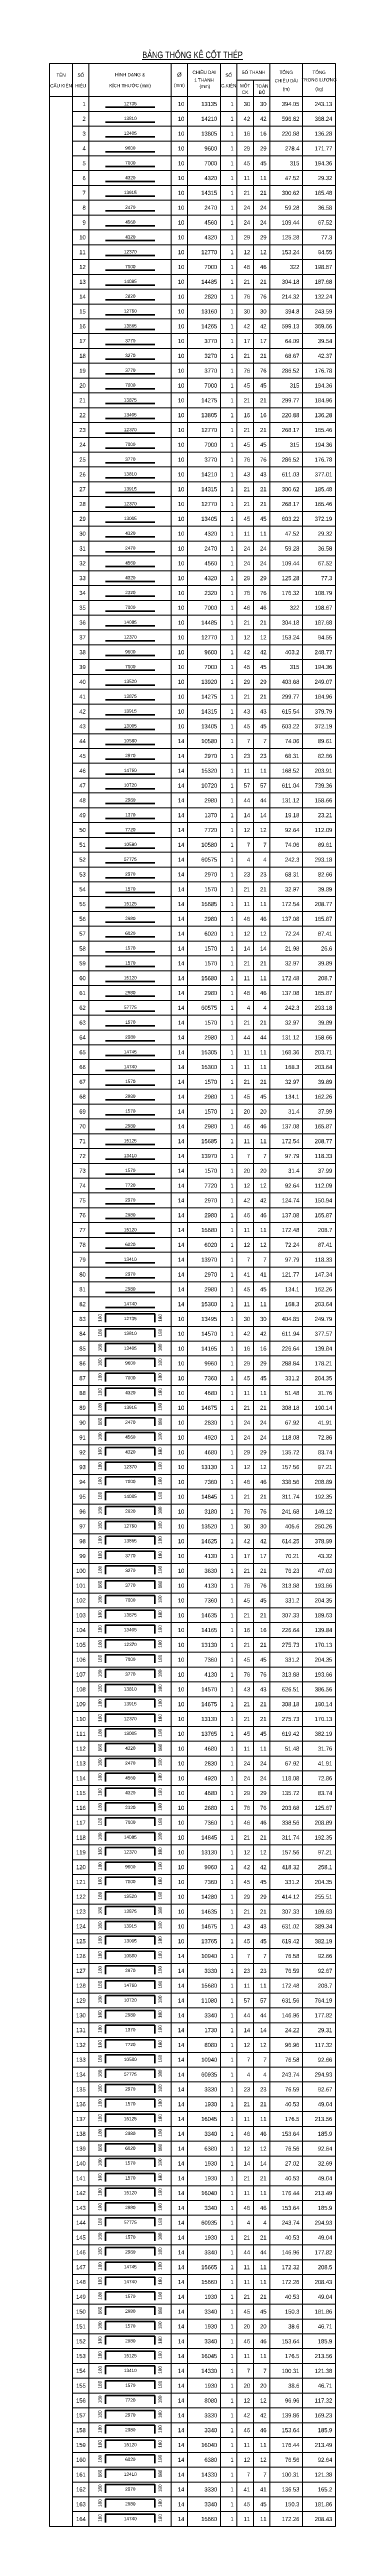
# Model space of a CAD drawing. Header units: millimetres. Extents: x -179076 to 505271, y -26127 to 124331.
# Drawn here: x -33775 to -16370, y -26127 to 124331 of the extents above; entities that cross this region are included whole.
import ezdxf
from ezdxf.enums import TextEntityAlignment as Align

# ---------------------------------------------------------------- set-up
doc = ezdxf.new("R2010")
doc.units = ezdxf.units.MM
for name, color, linetype, lineweight in [('NDC_S_REBAR', 4, 'Continuous', 35), ('NDC_S_VN TEXT', 7, 'Continuous', 20), ('NDC_Table', 3, 'Continuous', 20)]:
    doc.layers.add(name, color=color, linetype=linetype, lineweight=lineweight)
doc.styles.add('ARIAL', font='arial.ttf', dxfattribs={"width": 0.8})

# ---------------------------------------------------------------- blocks, each defined once
blk = doc.blocks.new('Tieude')
at = {"layer": 'NDC_Table'}
for p, q in [((0, 2000), (0, 0)), ((0, 2000), (17405, 2000)), ((1405, 2000), (1405, 0)), ((2405, 2000), (2405, 0)), ((7405, 2000), (7405, 0)), ((8405, 2000), (8405, 0)), ((10405, 2000), (10405, 0)), ((11405, 1000), (11405, 2000)), ((13405, 2000), (13405, 0)), ((15405, 2000), (15405, 0)), ((17405, 2000), (17405, 0)), ((0, 0), (17405, 0)), ((11405, 1000), (13405, 1000)), ((11405, 1000), (11405, 0)), ((12405, 1000), (12405, 0))]:
    blk.add_line(p, q, dxfattribs=at)
at = {"layer": 'NDC_S_VN TEXT', "style": 'ARIAL', "width": 0.8}
for s, height, p in [('%%UBẢNG THỐNG KÊ CỐT THÉP', 400, (8703, 2594)), ('CHIỀU DÀI', 200, (9405, 1500)), ('SỐ THANH', 200, (12405, 1500)), ('TỔNG', 200, (14405, 1500)), ('TỔNG', 200, (16405, 1500)), ('CẤU KIỆN', 200, (705, 667)), ('TÊN', 200, (705, 1333)), ('HIỆU', 200, (1905, 667)), ('SỐ', 200, (1905, 1333)), ('KÍCH THƯỚC (mm)', 200, (4905, 667)), ('HÌNH DẠNG &', 200, (4905, 1333)), ('(mm)', 200, (7905, 667)), ('%%C', 250, (7905, 1333)), ('1 THANH', 200, (9405, 1000)), ('(mm)', 200, (9455, 599)), ('C.KIỆN', 200, (10905, 667)), ('SỐ', 200, (10905, 1333)), ('MỘT', 200, (11905, 667)), ('CK', 200, (11905, 264)), ('TOÀN', 200, (12935, 667)), ('BỘ', 200, (12935, 271)), ('CHIỀU DÀI', 200, (14405, 1000)), ('(m)', 200, (14405, 443)), ('TRỌNG LƯỢNG', 200, (16405, 1000)), ('(kg)', 200, (16418, 443))]:
    blk.add_text(s, height=height, dxfattribs=at).set_placement(p, align=Align.MIDDLE)
blk = doc.blocks.new('dang01')
at = {"layer": 'NDC_S_REBAR'}
blk.add_line((3405, -650), (6405, -650), dxfattribs=at)
at = {"layer": 'NDC_Table'}
for p, q in [((0, 0), (0, -900)), ((1405, 0), (1405, -900)), ((2405, 0), (2405, -900)), ((7405, 0), (7405, -900)), ((8405, 0), (8405, -900)), ((10405, 0), (10405, -900)), ((11405, 0), (11405, -900)), ((12405, 0), (12405, -900)), ((13405, 0), (13405, -900)), ((15405, 0), (15405, -900)), ((17405, 0), (17405, -900)), ((1405, -900), (17405, -900))]:
    blk.add_line(p, q, dxfattribs=at)
at = {"layer": 'NDC_S_VN TEXT', "style": 'ARIAL'}
for p in [(2205, -450), (8205, -450), (10205, -450), (11205, -450), (12205, -450), (13205, -450), (15205, -450), (17205, -450)]:
    blk.add_attdef('D03', text='', height=250, dxfattribs=at).set_placement(p, align=Align.MIDDLE_RIGHT)
blk.add_attdef('00000000', text='', height=200, dxfattribs=at).set_placement((4920, -425), align=Align.MIDDLE_CENTER)
blk = doc.blocks.new('dang04')
at = {"layer": 'NDC_S_REBAR'}
blk.add_lwpolyline([(3405, -650), (3405, -150), (6405, -150), (6405, -650)], dxfattribs=at)
at = {"layer": 'NDC_Table'}
for p, q in [((0, 0), (0, -900)), ((1405, 0), (1405, -900)), ((2405, 0), (2405, -900)), ((7405, 0), (7405, -900)), ((8405, 0), (8405, -900)), ((10405, 0), (10405, -900)), ((11405, 0), (11405, -900)), ((12405, 0), (12405, -900)), ((13405, 0), (13405, -900)), ((15405, 0), (15405, -900)), ((17405, 0), (17405, -900)), ((1405, -900), (17405, -900))]:
    blk.add_line(p, q, dxfattribs=at)
at = {"layer": 'NDC_S_VN TEXT', "style": 'ARIAL'}
for p in [(2205, -450), (8205, -450), (10205, -450), (11205, -450), (12205, -450), (13205, -450), (15205, -450), (17205, -450)]:
    blk.add_attdef('D03', text='', height=250, dxfattribs=at).set_placement(p, align=Align.MIDDLE_RIGHT)
for p in [(3073, -150), (6733, -150)]:
    blk.add_attdef('D03', text='', height=200, rotation=90, dxfattribs=at).set_placement(p, align=Align.MIDDLE_RIGHT)
blk.add_attdef('D03', text='', height=200, dxfattribs=at).set_placement((4920, -425), align=Align.MIDDLE_CENTER)

msp = doc.modelspace()

# ---------------------------------------------------------------- linework, layer by layer
at = {"layer": 'NDC_Table'}
msp.add_line((-33774.8, -26126.6), (-32369.5, -26126.6), dxfattribs=at)

# ---------------------------------------------------------------- block references
msp.add_blockref('Tieude', (-33774.8, 121473.4), dxfattribs=at)
ref = msp.add_blockref('dang01', (-33774.8, 121473.4), dxfattribs=at)
ref.add_attrib('D03', '1', dxfattribs={"layer": 'NDC_S_VN TEXT', "height": 250, "style": 'ARIAL'}).set_placement((-31569.5, 121023.4), align=Align.MIDDLE_RIGHT)
ref.add_attrib('00000000', '12735', dxfattribs={"layer": 'NDC_S_VN TEXT', "height": 200, "style": 'ARIAL'}).set_placement((-28855.2, 121048.7), align=Align.MIDDLE_CENTER)
ref.add_attrib('D03', '10', dxfattribs={"layer": 'NDC_S_VN TEXT', "height": 250, "style": 'ARIAL'}).set_placement((-25569.5, 121023.4), align=Align.MIDDLE_RIGHT)
ref.add_attrib('D03', '13135', dxfattribs={"layer": 'NDC_S_VN TEXT', "height": 250, "style": 'ARIAL'}).set_placement((-23569.5, 121023.4), align=Align.MIDDLE_RIGHT)
ref.add_attrib('D03', '1', dxfattribs={"layer": 'NDC_S_VN TEXT', "height": 250, "style": 'ARIAL'}).set_placement((-22569.5, 121023.4), align=Align.MIDDLE_RIGHT)
ref.add_attrib('D03', '30', dxfattribs={"layer": 'NDC_S_VN TEXT', "height": 250, "style": 'ARIAL'}).set_placement((-21569.5, 121023.4), align=Align.MIDDLE_RIGHT)
ref.add_attrib('D03', '30', dxfattribs={"layer": 'NDC_S_VN TEXT', "height": 250, "style": 'ARIAL'}).set_placement((-20569.5, 121023.7), align=Align.MIDDLE_RIGHT)
ref.add_attrib('D03', '394.05', dxfattribs={"layer": 'NDC_S_VN TEXT', "height": 250, "style": 'ARIAL'}).set_placement((-18569.5, 121023.4), align=Align.MIDDLE_RIGHT)
ref.add_attrib('D03', '243.13', dxfattribs={"layer": 'NDC_S_VN TEXT', "height": 250, "style": 'ARIAL'}).set_placement((-16569.5, 121023.4), align=Align.MIDDLE_RIGHT)
ref = msp.add_blockref('dang01', (-33774.8, 120573.4), dxfattribs=at)
ref.add_attrib('D03', '2', dxfattribs={"layer": 'NDC_S_VN TEXT', "height": 250, "style": 'ARIAL'}).set_placement((-31569.5, 120123.4), align=Align.MIDDLE_RIGHT)
ref.add_attrib('00000000', '13810', dxfattribs={"layer": 'NDC_S_VN TEXT', "height": 200, "style": 'ARIAL'}).set_placement((-28855.2, 120148.7), align=Align.MIDDLE_CENTER)
ref.add_attrib('D03', '10', dxfattribs={"layer": 'NDC_S_VN TEXT', "height": 250, "style": 'ARIAL'}).set_placement((-25569.5, 120123.4), align=Align.MIDDLE_RIGHT)
ref.add_attrib('D03', '14210', dxfattribs={"layer": 'NDC_S_VN TEXT', "height": 250, "style": 'ARIAL'}).set_placement((-23569.5, 120123.4), align=Align.MIDDLE_RIGHT)
ref.add_attrib('D03', '1', dxfattribs={"layer": 'NDC_S_VN TEXT', "height": 250, "style": 'ARIAL'}).set_placement((-22569.5, 120123.4), align=Align.MIDDLE_RIGHT)
ref.add_attrib('D03', '42', dxfattribs={"layer": 'NDC_S_VN TEXT', "height": 250, "style": 'ARIAL'}).set_placement((-21569.5, 120123.4), align=Align.MIDDLE_RIGHT)
ref.add_attrib('D03', '42', dxfattribs={"layer": 'NDC_S_VN TEXT', "height": 250, "style": 'ARIAL'}).set_placement((-20569.5, 120123.7), align=Align.MIDDLE_RIGHT)
ref.add_attrib('D03', '596.82', dxfattribs={"layer": 'NDC_S_VN TEXT', "height": 250, "style": 'ARIAL'}).set_placement((-18569.5, 120123.4), align=Align.MIDDLE_RIGHT)
ref.add_attrib('D03', '368.24', dxfattribs={"layer": 'NDC_S_VN TEXT', "height": 250, "style": 'ARIAL'}).set_placement((-16569.5, 120123.4), align=Align.MIDDLE_RIGHT)
ref = msp.add_blockref('dang01', (-33774.8, 119673.4), dxfattribs=at)
ref.add_attrib('D03', '3', dxfattribs={"layer": 'NDC_S_VN TEXT', "height": 250, "style": 'ARIAL'}).set_placement((-31569.5, 119223.4), align=Align.MIDDLE_RIGHT)
ref.add_attrib('00000000', '13405', dxfattribs={"layer": 'NDC_S_VN TEXT', "height": 200, "style": 'ARIAL'}).set_placement((-28855.2, 119248.7), align=Align.MIDDLE_CENTER)
ref.add_attrib('D03', '10', dxfattribs={"layer": 'NDC_S_VN TEXT', "height": 250, "style": 'ARIAL'}).set_placement((-25569.5, 119223.4), align=Align.MIDDLE_RIGHT)
ref.add_attrib('D03', '13805', dxfattribs={"layer": 'NDC_S_VN TEXT', "height": 250, "style": 'ARIAL'}).set_placement((-23569.5, 119223.4), align=Align.MIDDLE_RIGHT)
ref.add_attrib('D03', '1', dxfattribs={"layer": 'NDC_S_VN TEXT', "height": 250, "style": 'ARIAL'}).set_placement((-22569.5, 119223.4), align=Align.MIDDLE_RIGHT)
ref.add_attrib('D03', '16', dxfattribs={"layer": 'NDC_S_VN TEXT', "height": 250, "style": 'ARIAL'}).set_placement((-21569.5, 119223.4), align=Align.MIDDLE_RIGHT)
ref.add_attrib('D03', '16', dxfattribs={"layer": 'NDC_S_VN TEXT', "height": 250, "style": 'ARIAL'}).set_placement((-20569.5, 119223.7), align=Align.MIDDLE_RIGHT)
ref.add_attrib('D03', '220.88', dxfattribs={"layer": 'NDC_S_VN TEXT', "height": 250, "style": 'ARIAL'}).set_placement((-18569.5, 119223.4), align=Align.MIDDLE_RIGHT)
ref.add_attrib('D03', '136.28', dxfattribs={"layer": 'NDC_S_VN TEXT', "height": 250, "style": 'ARIAL'}).set_placement((-16569.5, 119223.4), align=Align.MIDDLE_RIGHT)
ref = msp.add_blockref('dang01', (-33774.8, 118773.4), dxfattribs=at)
ref.add_attrib('D03', '4', dxfattribs={"layer": 'NDC_S_VN TEXT', "height": 250, "style": 'ARIAL'}).set_placement((-31569.5, 118323.4), align=Align.MIDDLE_RIGHT)
ref.add_attrib('00000000', '9600', dxfattribs={"layer": 'NDC_S_VN TEXT', "height": 200, "style": 'ARIAL'}).set_placement((-28855.2, 118348.7), align=Align.MIDDLE_CENTER)
ref.add_attrib('D03', '10', dxfattribs={"layer": 'NDC_S_VN TEXT', "height": 250, "style": 'ARIAL'}).set_placement((-25569.5, 118323.4), align=Align.MIDDLE_RIGHT)
ref.add_attrib('D03', '9600', dxfattribs={"layer": 'NDC_S_VN TEXT', "height": 250, "style": 'ARIAL'}).set_placement((-23569.5, 118323.4), align=Align.MIDDLE_RIGHT)
ref.add_attrib('D03', '1', dxfattribs={"layer": 'NDC_S_VN TEXT', "height": 250, "style": 'ARIAL'}).set_placement((-22569.5, 118323.4), align=Align.MIDDLE_RIGHT)
ref.add_attrib('D03', '29', dxfattribs={"layer": 'NDC_S_VN TEXT', "height": 250, "style": 'ARIAL'}).set_placement((-21569.5, 118323.4), align=Align.MIDDLE_RIGHT)
ref.add_attrib('D03', '29', dxfattribs={"layer": 'NDC_S_VN TEXT', "height": 250, "style": 'ARIAL'}).set_placement((-20569.5, 118323.7), align=Align.MIDDLE_RIGHT)
ref.add_attrib('D03', '278.4', dxfattribs={"layer": 'NDC_S_VN TEXT', "height": 250, "style": 'ARIAL'}).set_placement((-18569.5, 118323.4), align=Align.MIDDLE_RIGHT)
ref.add_attrib('D03', '171.77', dxfattribs={"layer": 'NDC_S_VN TEXT', "height": 250, "style": 'ARIAL'}).set_placement((-16569.5, 118323.4), align=Align.MIDDLE_RIGHT)
ref = msp.add_blockref('dang01', (-33774.8, 117873.4), dxfattribs=at)
ref.add_attrib('D03', '5', dxfattribs={"layer": 'NDC_S_VN TEXT', "height": 250, "style": 'ARIAL'}).set_placement((-31569.5, 117423.4), align=Align.MIDDLE_RIGHT)
ref.add_attrib('00000000', '7000', dxfattribs={"layer": 'NDC_S_VN TEXT', "height": 200, "style": 'ARIAL'}).set_placement((-28855.2, 117448.7), align=Align.MIDDLE_CENTER)
ref.add_attrib('D03', '10', dxfattribs={"layer": 'NDC_S_VN TEXT', "height": 250, "style": 'ARIAL'}).set_placement((-25569.5, 117423.4), align=Align.MIDDLE_RIGHT)
ref.add_attrib('D03', '7000', dxfattribs={"layer": 'NDC_S_VN TEXT', "height": 250, "style": 'ARIAL'}).set_placement((-23569.5, 117423.4), align=Align.MIDDLE_RIGHT)
ref.add_attrib('D03', '1', dxfattribs={"layer": 'NDC_S_VN TEXT', "height": 250, "style": 'ARIAL'}).set_placement((-22569.5, 117423.4), align=Align.MIDDLE_RIGHT)
ref.add_attrib('D03', '45', dxfattribs={"layer": 'NDC_S_VN TEXT', "height": 250, "style": 'ARIAL'}).set_placement((-21569.5, 117423.4), align=Align.MIDDLE_RIGHT)
ref.add_attrib('D03', '45', dxfattribs={"layer": 'NDC_S_VN TEXT', "height": 250, "style": 'ARIAL'}).set_placement((-20569.5, 117423.7), align=Align.MIDDLE_RIGHT)
ref.add_attrib('D03', '315', dxfattribs={"layer": 'NDC_S_VN TEXT', "height": 250, "style": 'ARIAL'}).set_placement((-18569.5, 117423.4), align=Align.MIDDLE_RIGHT)
ref.add_attrib('D03', '194.36', dxfattribs={"layer": 'NDC_S_VN TEXT', "height": 250, "style": 'ARIAL'}).set_placement((-16569.5, 117423.4), align=Align.MIDDLE_RIGHT)
ref = msp.add_blockref('dang01', (-33774.8, 116973.4), dxfattribs=at)
ref.add_attrib('D03', '6', dxfattribs={"layer": 'NDC_S_VN TEXT', "height": 250, "style": 'ARIAL'}).set_placement((-31569.5, 116523.4), align=Align.MIDDLE_RIGHT)
ref.add_attrib('00000000', '4320', dxfattribs={"layer": 'NDC_S_VN TEXT', "height": 200, "style": 'ARIAL'}).set_placement((-28855.2, 116548.7), align=Align.MIDDLE_CENTER)
ref.add_attrib('D03', '10', dxfattribs={"layer": 'NDC_S_VN TEXT', "height": 250, "style": 'ARIAL'}).set_placement((-25569.5, 116523.4), align=Align.MIDDLE_RIGHT)
ref.add_attrib('D03', '4320', dxfattribs={"layer": 'NDC_S_VN TEXT', "height": 250, "style": 'ARIAL'}).set_placement((-23569.5, 116523.4), align=Align.MIDDLE_RIGHT)
ref.add_attrib('D03', '1', dxfattribs={"layer": 'NDC_S_VN TEXT', "height": 250, "style": 'ARIAL'}).set_placement((-22569.5, 116523.4), align=Align.MIDDLE_RIGHT)
ref.add_attrib('D03', '11', dxfattribs={"layer": 'NDC_S_VN TEXT', "height": 250, "style": 'ARIAL'}).set_placement((-21569.5, 116523.4), align=Align.MIDDLE_RIGHT)
ref.add_attrib('D03', '11', dxfattribs={"layer": 'NDC_S_VN TEXT', "height": 250, "style": 'ARIAL'}).set_placement((-20569.5, 116523.7), align=Align.MIDDLE_RIGHT)
ref.add_attrib('D03', '47.52', dxfattribs={"layer": 'NDC_S_VN TEXT', "height": 250, "style": 'ARIAL'}).set_placement((-18569.5, 116523.4), align=Align.MIDDLE_RIGHT)
ref.add_attrib('D03', '29.32', dxfattribs={"layer": 'NDC_S_VN TEXT', "height": 250, "style": 'ARIAL'}).set_placement((-16569.5, 116523.4), align=Align.MIDDLE_RIGHT)
ref = msp.add_blockref('dang01', (-33774.8, 116073.4), dxfattribs=at)
ref.add_attrib('D03', '7', dxfattribs={"layer": 'NDC_S_VN TEXT', "height": 250, "style": 'ARIAL'}).set_placement((-31569.5, 115623.4), align=Align.MIDDLE_RIGHT)
ref.add_attrib('00000000', '13915', dxfattribs={"layer": 'NDC_S_VN TEXT', "height": 200, "style": 'ARIAL'}).set_placement((-28855.2, 115648.7), align=Align.MIDDLE_CENTER)
ref.add_attrib('D03', '10', dxfattribs={"layer": 'NDC_S_VN TEXT', "height": 250, "style": 'ARIAL'}).set_placement((-25569.5, 115623.4), align=Align.MIDDLE_RIGHT)
ref.add_attrib('D03', '14315', dxfattribs={"layer": 'NDC_S_VN TEXT', "height": 250, "style": 'ARIAL'}).set_placement((-23569.5, 115623.4), align=Align.MIDDLE_RIGHT)
ref.add_attrib('D03', '1', dxfattribs={"layer": 'NDC_S_VN TEXT', "height": 250, "style": 'ARIAL'}).set_placement((-22569.5, 115623.4), align=Align.MIDDLE_RIGHT)
ref.add_attrib('D03', '21', dxfattribs={"layer": 'NDC_S_VN TEXT', "height": 250, "style": 'ARIAL'}).set_placement((-21569.5, 115623.4), align=Align.MIDDLE_RIGHT)
ref.add_attrib('D03', '21', dxfattribs={"layer": 'NDC_S_VN TEXT', "height": 250, "style": 'ARIAL'}).set_placement((-20569.5, 115623.7), align=Align.MIDDLE_RIGHT)
ref.add_attrib('D03', '300.62', dxfattribs={"layer": 'NDC_S_VN TEXT', "height": 250, "style": 'ARIAL'}).set_placement((-18569.5, 115623.4), align=Align.MIDDLE_RIGHT)
ref.add_attrib('D03', '185.48', dxfattribs={"layer": 'NDC_S_VN TEXT', "height": 250, "style": 'ARIAL'}).set_placement((-16569.5, 115623.4), align=Align.MIDDLE_RIGHT)
ref = msp.add_blockref('dang01', (-33774.8, 115173.4), dxfattribs=at)
ref.add_attrib('D03', '8', dxfattribs={"layer": 'NDC_S_VN TEXT', "height": 250, "style": 'ARIAL'}).set_placement((-31569.5, 114723.4), align=Align.MIDDLE_RIGHT)
ref.add_attrib('00000000', '2470', dxfattribs={"layer": 'NDC_S_VN TEXT', "height": 200, "style": 'ARIAL'}).set_placement((-28855.2, 114748.7), align=Align.MIDDLE_CENTER)
ref.add_attrib('D03', '10', dxfattribs={"layer": 'NDC_S_VN TEXT', "height": 250, "style": 'ARIAL'}).set_placement((-25569.5, 114723.4), align=Align.MIDDLE_RIGHT)
ref.add_attrib('D03', '2470', dxfattribs={"layer": 'NDC_S_VN TEXT', "height": 250, "style": 'ARIAL'}).set_placement((-23569.5, 114723.4), align=Align.MIDDLE_RIGHT)
ref.add_attrib('D03', '1', dxfattribs={"layer": 'NDC_S_VN TEXT', "height": 250, "style": 'ARIAL'}).set_placement((-22569.5, 114723.4), align=Align.MIDDLE_RIGHT)
ref.add_attrib('D03', '24', dxfattribs={"layer": 'NDC_S_VN TEXT', "height": 250, "style": 'ARIAL'}).set_placement((-21569.5, 114723.4), align=Align.MIDDLE_RIGHT)
ref.add_attrib('D03', '24', dxfattribs={"layer": 'NDC_S_VN TEXT', "height": 250, "style": 'ARIAL'}).set_placement((-20569.5, 114723.7), align=Align.MIDDLE_RIGHT)
ref.add_attrib('D03', '59.28', dxfattribs={"layer": 'NDC_S_VN TEXT', "height": 250, "style": 'ARIAL'}).set_placement((-18569.5, 114723.4), align=Align.MIDDLE_RIGHT)
ref.add_attrib('D03', '36.58', dxfattribs={"layer": 'NDC_S_VN TEXT', "height": 250, "style": 'ARIAL'}).set_placement((-16569.5, 114723.4), align=Align.MIDDLE_RIGHT)
ref = msp.add_blockref('dang01', (-33774.8, 114273.4), dxfattribs=at)
ref.add_attrib('D03', '9', dxfattribs={"layer": 'NDC_S_VN TEXT', "height": 250, "style": 'ARIAL'}).set_placement((-31569.5, 113823.4), align=Align.MIDDLE_RIGHT)
ref.add_attrib('00000000', '4560', dxfattribs={"layer": 'NDC_S_VN TEXT', "height": 200, "style": 'ARIAL'}).set_placement((-28855.2, 113848.7), align=Align.MIDDLE_CENTER)
ref.add_attrib('D03', '10', dxfattribs={"layer": 'NDC_S_VN TEXT', "height": 250, "style": 'ARIAL'}).set_placement((-25569.5, 113823.4), align=Align.MIDDLE_RIGHT)
ref.add_attrib('D03', '4560', dxfattribs={"layer": 'NDC_S_VN TEXT', "height": 250, "style": 'ARIAL'}).set_placement((-23569.5, 113823.4), align=Align.MIDDLE_RIGHT)
ref.add_attrib('D03', '1', dxfattribs={"layer": 'NDC_S_VN TEXT', "height": 250, "style": 'ARIAL'}).set_placement((-22569.5, 113823.4), align=Align.MIDDLE_RIGHT)
ref.add_attrib('D03', '24', dxfattribs={"layer": 'NDC_S_VN TEXT', "height": 250, "style": 'ARIAL'}).set_placement((-21569.5, 113823.4), align=Align.MIDDLE_RIGHT)
ref.add_attrib('D03', '24', dxfattribs={"layer": 'NDC_S_VN TEXT', "height": 250, "style": 'ARIAL'}).set_placement((-20569.5, 113823.7), align=Align.MIDDLE_RIGHT)
ref.add_attrib('D03', '109.44', dxfattribs={"layer": 'NDC_S_VN TEXT', "height": 250, "style": 'ARIAL'}).set_placement((-18569.5, 113823.4), align=Align.MIDDLE_RIGHT)
ref.add_attrib('D03', '67.52', dxfattribs={"layer": 'NDC_S_VN TEXT', "height": 250, "style": 'ARIAL'}).set_placement((-16569.5, 113823.4), align=Align.MIDDLE_RIGHT)
ref = msp.add_blockref('dang01', (-33774.8, 113373.4), dxfattribs=at)
ref.add_attrib('D03', '10', dxfattribs={"layer": 'NDC_S_VN TEXT', "height": 250, "style": 'ARIAL'}).set_placement((-31569.5, 112923.4), align=Align.MIDDLE_RIGHT)
ref.add_attrib('00000000', '4320', dxfattribs={"layer": 'NDC_S_VN TEXT', "height": 200, "style": 'ARIAL'}).set_placement((-28855.2, 112948.7), align=Align.MIDDLE_CENTER)
ref.add_attrib('D03', '10', dxfattribs={"layer": 'NDC_S_VN TEXT', "height": 250, "style": 'ARIAL'}).set_placement((-25569.5, 112923.4), align=Align.MIDDLE_RIGHT)
ref.add_attrib('D03', '4320', dxfattribs={"layer": 'NDC_S_VN TEXT', "height": 250, "style": 'ARIAL'}).set_placement((-23569.5, 112923.4), align=Align.MIDDLE_RIGHT)
ref.add_attrib('D03', '1', dxfattribs={"layer": 'NDC_S_VN TEXT', "height": 250, "style": 'ARIAL'}).set_placement((-22569.5, 112923.4), align=Align.MIDDLE_RIGHT)
ref.add_attrib('D03', '29', dxfattribs={"layer": 'NDC_S_VN TEXT', "height": 250, "style": 'ARIAL'}).set_placement((-21569.5, 112923.4), align=Align.MIDDLE_RIGHT)
ref.add_attrib('D03', '29', dxfattribs={"layer": 'NDC_S_VN TEXT', "height": 250, "style": 'ARIAL'}).set_placement((-20569.5, 112923.7), align=Align.MIDDLE_RIGHT)
ref.add_attrib('D03', '125.28', dxfattribs={"layer": 'NDC_S_VN TEXT', "height": 250, "style": 'ARIAL'}).set_placement((-18569.5, 112923.4), align=Align.MIDDLE_RIGHT)
ref.add_attrib('D03', '77.3', dxfattribs={"layer": 'NDC_S_VN TEXT', "height": 250, "style": 'ARIAL'}).set_placement((-16569.5, 112923.4), align=Align.MIDDLE_RIGHT)
ref = msp.add_blockref('dang01', (-33774.8, 112473.4), dxfattribs=at)
ref.add_attrib('D03', '11', dxfattribs={"layer": 'NDC_S_VN TEXT', "height": 250, "style": 'ARIAL'}).set_placement((-31569.5, 112023.4), align=Align.MIDDLE_RIGHT)
ref.add_attrib('00000000', '12370', dxfattribs={"layer": 'NDC_S_VN TEXT', "height": 200, "style": 'ARIAL'}).set_placement((-28855.2, 112048.7), align=Align.MIDDLE_CENTER)
ref.add_attrib('D03', '10', dxfattribs={"layer": 'NDC_S_VN TEXT', "height": 250, "style": 'ARIAL'}).set_placement((-25569.5, 112023.4), align=Align.MIDDLE_RIGHT)
ref.add_attrib('D03', '12770', dxfattribs={"layer": 'NDC_S_VN TEXT', "height": 250, "style": 'ARIAL'}).set_placement((-23569.5, 112023.4), align=Align.MIDDLE_RIGHT)
ref.add_attrib('D03', '1', dxfattribs={"layer": 'NDC_S_VN TEXT', "height": 250, "style": 'ARIAL'}).set_placement((-22569.5, 112023.4), align=Align.MIDDLE_RIGHT)
ref.add_attrib('D03', '12', dxfattribs={"layer": 'NDC_S_VN TEXT', "height": 250, "style": 'ARIAL'}).set_placement((-21569.5, 112023.4), align=Align.MIDDLE_RIGHT)
ref.add_attrib('D03', '12', dxfattribs={"layer": 'NDC_S_VN TEXT', "height": 250, "style": 'ARIAL'}).set_placement((-20569.5, 112023.7), align=Align.MIDDLE_RIGHT)
ref.add_attrib('D03', '153.24', dxfattribs={"layer": 'NDC_S_VN TEXT', "height": 250, "style": 'ARIAL'}).set_placement((-18569.5, 112023.4), align=Align.MIDDLE_RIGHT)
ref.add_attrib('D03', '94.55', dxfattribs={"layer": 'NDC_S_VN TEXT', "height": 250, "style": 'ARIAL'}).set_placement((-16569.5, 112023.4), align=Align.MIDDLE_RIGHT)
ref = msp.add_blockref('dang01', (-33774.8, 111573.4), dxfattribs=at)
ref.add_attrib('D03', '12', dxfattribs={"layer": 'NDC_S_VN TEXT', "height": 250, "style": 'ARIAL'}).set_placement((-31569.5, 111123.4), align=Align.MIDDLE_RIGHT)
ref.add_attrib('00000000', '7000', dxfattribs={"layer": 'NDC_S_VN TEXT', "height": 200, "style": 'ARIAL'}).set_placement((-28855.2, 111148.7), align=Align.MIDDLE_CENTER)
ref.add_attrib('D03', '10', dxfattribs={"layer": 'NDC_S_VN TEXT', "height": 250, "style": 'ARIAL'}).set_placement((-25569.5, 111123.4), align=Align.MIDDLE_RIGHT)
ref.add_attrib('D03', '7000', dxfattribs={"layer": 'NDC_S_VN TEXT', "height": 250, "style": 'ARIAL'}).set_placement((-23569.5, 111123.4), align=Align.MIDDLE_RIGHT)
ref.add_attrib('D03', '1', dxfattribs={"layer": 'NDC_S_VN TEXT', "height": 250, "style": 'ARIAL'}).set_placement((-22569.5, 111123.4), align=Align.MIDDLE_RIGHT)
ref.add_attrib('D03', '46', dxfattribs={"layer": 'NDC_S_VN TEXT', "height": 250, "style": 'ARIAL'}).set_placement((-21569.5, 111123.4), align=Align.MIDDLE_RIGHT)
ref.add_attrib('D03', '46', dxfattribs={"layer": 'NDC_S_VN TEXT', "height": 250, "style": 'ARIAL'}).set_placement((-20569.5, 111123.7), align=Align.MIDDLE_RIGHT)
ref.add_attrib('D03', '322', dxfattribs={"layer": 'NDC_S_VN TEXT', "height": 250, "style": 'ARIAL'}).set_placement((-18569.5, 111123.4), align=Align.MIDDLE_RIGHT)
ref.add_attrib('D03', '198.67', dxfattribs={"layer": 'NDC_S_VN TEXT', "height": 250, "style": 'ARIAL'}).set_placement((-16569.5, 111123.4), align=Align.MIDDLE_RIGHT)
ref = msp.add_blockref('dang01', (-33774.8, 110673.4), dxfattribs=at)
ref.add_attrib('D03', '13', dxfattribs={"layer": 'NDC_S_VN TEXT', "height": 250, "style": 'ARIAL'}).set_placement((-31569.5, 110223.4), align=Align.MIDDLE_RIGHT)
ref.add_attrib('00000000', '14085', dxfattribs={"layer": 'NDC_S_VN TEXT', "height": 200, "style": 'ARIAL'}).set_placement((-28855.2, 110248.7), align=Align.MIDDLE_CENTER)
ref.add_attrib('D03', '10', dxfattribs={"layer": 'NDC_S_VN TEXT', "height": 250, "style": 'ARIAL'}).set_placement((-25569.5, 110223.4), align=Align.MIDDLE_RIGHT)
ref.add_attrib('D03', '14485', dxfattribs={"layer": 'NDC_S_VN TEXT', "height": 250, "style": 'ARIAL'}).set_placement((-23569.5, 110223.4), align=Align.MIDDLE_RIGHT)
ref.add_attrib('D03', '1', dxfattribs={"layer": 'NDC_S_VN TEXT', "height": 250, "style": 'ARIAL'}).set_placement((-22569.5, 110223.4), align=Align.MIDDLE_RIGHT)
ref.add_attrib('D03', '21', dxfattribs={"layer": 'NDC_S_VN TEXT', "height": 250, "style": 'ARIAL'}).set_placement((-21569.5, 110223.4), align=Align.MIDDLE_RIGHT)
ref.add_attrib('D03', '21', dxfattribs={"layer": 'NDC_S_VN TEXT', "height": 250, "style": 'ARIAL'}).set_placement((-20569.5, 110223.7), align=Align.MIDDLE_RIGHT)
ref.add_attrib('D03', '304.18', dxfattribs={"layer": 'NDC_S_VN TEXT', "height": 250, "style": 'ARIAL'}).set_placement((-18569.5, 110223.4), align=Align.MIDDLE_RIGHT)
ref.add_attrib('D03', '187.68', dxfattribs={"layer": 'NDC_S_VN TEXT', "height": 250, "style": 'ARIAL'}).set_placement((-16569.5, 110223.4), align=Align.MIDDLE_RIGHT)
ref = msp.add_blockref('dang01', (-33774.8, 109773.4), dxfattribs=at)
ref.add_attrib('D03', '14', dxfattribs={"layer": 'NDC_S_VN TEXT', "height": 250, "style": 'ARIAL'}).set_placement((-31569.5, 109323.4), align=Align.MIDDLE_RIGHT)
ref.add_attrib('00000000', '2820', dxfattribs={"layer": 'NDC_S_VN TEXT', "height": 200, "style": 'ARIAL'}).set_placement((-28855.2, 109348.7), align=Align.MIDDLE_CENTER)
ref.add_attrib('D03', '10', dxfattribs={"layer": 'NDC_S_VN TEXT', "height": 250, "style": 'ARIAL'}).set_placement((-25569.5, 109323.4), align=Align.MIDDLE_RIGHT)
ref.add_attrib('D03', '2820', dxfattribs={"layer": 'NDC_S_VN TEXT', "height": 250, "style": 'ARIAL'}).set_placement((-23569.5, 109323.4), align=Align.MIDDLE_RIGHT)
ref.add_attrib('D03', '1', dxfattribs={"layer": 'NDC_S_VN TEXT', "height": 250, "style": 'ARIAL'}).set_placement((-22569.5, 109323.4), align=Align.MIDDLE_RIGHT)
ref.add_attrib('D03', '76', dxfattribs={"layer": 'NDC_S_VN TEXT', "height": 250, "style": 'ARIAL'}).set_placement((-21569.5, 109323.4), align=Align.MIDDLE_RIGHT)
ref.add_attrib('D03', '76', dxfattribs={"layer": 'NDC_S_VN TEXT', "height": 250, "style": 'ARIAL'}).set_placement((-20569.5, 109323.7), align=Align.MIDDLE_RIGHT)
ref.add_attrib('D03', '214.32', dxfattribs={"layer": 'NDC_S_VN TEXT', "height": 250, "style": 'ARIAL'}).set_placement((-18569.5, 109323.4), align=Align.MIDDLE_RIGHT)
ref.add_attrib('D03', '132.24', dxfattribs={"layer": 'NDC_S_VN TEXT', "height": 250, "style": 'ARIAL'}).set_placement((-16569.5, 109323.4), align=Align.MIDDLE_RIGHT)
ref = msp.add_blockref('dang01', (-33774.8, 108873.4), dxfattribs=at)
ref.add_attrib('D03', '15', dxfattribs={"layer": 'NDC_S_VN TEXT', "height": 250, "style": 'ARIAL'}).set_placement((-31569.5, 108423.4), align=Align.MIDDLE_RIGHT)
ref.add_attrib('00000000', '12760', dxfattribs={"layer": 'NDC_S_VN TEXT', "height": 200, "style": 'ARIAL'}).set_placement((-28855.2, 108448.7), align=Align.MIDDLE_CENTER)
ref.add_attrib('D03', '10', dxfattribs={"layer": 'NDC_S_VN TEXT', "height": 250, "style": 'ARIAL'}).set_placement((-25569.5, 108423.4), align=Align.MIDDLE_RIGHT)
ref.add_attrib('D03', '13160', dxfattribs={"layer": 'NDC_S_VN TEXT', "height": 250, "style": 'ARIAL'}).set_placement((-23569.5, 108423.4), align=Align.MIDDLE_RIGHT)
ref.add_attrib('D03', '1', dxfattribs={"layer": 'NDC_S_VN TEXT', "height": 250, "style": 'ARIAL'}).set_placement((-22569.5, 108423.4), align=Align.MIDDLE_RIGHT)
ref.add_attrib('D03', '30', dxfattribs={"layer": 'NDC_S_VN TEXT', "height": 250, "style": 'ARIAL'}).set_placement((-21569.5, 108423.4), align=Align.MIDDLE_RIGHT)
ref.add_attrib('D03', '30', dxfattribs={"layer": 'NDC_S_VN TEXT', "height": 250, "style": 'ARIAL'}).set_placement((-20569.5, 108423.7), align=Align.MIDDLE_RIGHT)
ref.add_attrib('D03', '394.8', dxfattribs={"layer": 'NDC_S_VN TEXT', "height": 250, "style": 'ARIAL'}).set_placement((-18569.5, 108423.4), align=Align.MIDDLE_RIGHT)
ref.add_attrib('D03', '243.59', dxfattribs={"layer": 'NDC_S_VN TEXT', "height": 250, "style": 'ARIAL'}).set_placement((-16569.5, 108423.4), align=Align.MIDDLE_RIGHT)
ref = msp.add_blockref('dang01', (-33774.8, 107973.4), dxfattribs=at)
ref.add_attrib('D03', '16', dxfattribs={"layer": 'NDC_S_VN TEXT', "height": 250, "style": 'ARIAL'}).set_placement((-31569.5, 107523.4), align=Align.MIDDLE_RIGHT)
ref.add_attrib('00000000', '13865', dxfattribs={"layer": 'NDC_S_VN TEXT', "height": 200, "style": 'ARIAL'}).set_placement((-28855.2, 107548.7), align=Align.MIDDLE_CENTER)
ref.add_attrib('D03', '10', dxfattribs={"layer": 'NDC_S_VN TEXT', "height": 250, "style": 'ARIAL'}).set_placement((-25569.5, 107523.4), align=Align.MIDDLE_RIGHT)
ref.add_attrib('D03', '14265', dxfattribs={"layer": 'NDC_S_VN TEXT', "height": 250, "style": 'ARIAL'}).set_placement((-23569.5, 107523.4), align=Align.MIDDLE_RIGHT)
ref.add_attrib('D03', '1', dxfattribs={"layer": 'NDC_S_VN TEXT', "height": 250, "style": 'ARIAL'}).set_placement((-22569.5, 107523.4), align=Align.MIDDLE_RIGHT)
ref.add_attrib('D03', '42', dxfattribs={"layer": 'NDC_S_VN TEXT', "height": 250, "style": 'ARIAL'}).set_placement((-21569.5, 107523.4), align=Align.MIDDLE_RIGHT)
ref.add_attrib('D03', '42', dxfattribs={"layer": 'NDC_S_VN TEXT', "height": 250, "style": 'ARIAL'}).set_placement((-20569.5, 107523.7), align=Align.MIDDLE_RIGHT)
ref.add_attrib('D03', '599.13', dxfattribs={"layer": 'NDC_S_VN TEXT', "height": 250, "style": 'ARIAL'}).set_placement((-18569.5, 107523.4), align=Align.MIDDLE_RIGHT)
ref.add_attrib('D03', '369.66', dxfattribs={"layer": 'NDC_S_VN TEXT', "height": 250, "style": 'ARIAL'}).set_placement((-16569.5, 107523.4), align=Align.MIDDLE_RIGHT)
ref = msp.add_blockref('dang01', (-33774.8, 107073.4), dxfattribs=at)
ref.add_attrib('D03', '17', dxfattribs={"layer": 'NDC_S_VN TEXT', "height": 250, "style": 'ARIAL'}).set_placement((-31569.5, 106623.4), align=Align.MIDDLE_RIGHT)
ref.add_attrib('00000000', '3770', dxfattribs={"layer": 'NDC_S_VN TEXT', "height": 200, "style": 'ARIAL'}).set_placement((-28855.2, 106648.7), align=Align.MIDDLE_CENTER)
ref.add_attrib('D03', '10', dxfattribs={"layer": 'NDC_S_VN TEXT', "height": 250, "style": 'ARIAL'}).set_placement((-25569.5, 106623.4), align=Align.MIDDLE_RIGHT)
ref.add_attrib('D03', '3770', dxfattribs={"layer": 'NDC_S_VN TEXT', "height": 250, "style": 'ARIAL'}).set_placement((-23569.5, 106623.4), align=Align.MIDDLE_RIGHT)
ref.add_attrib('D03', '1', dxfattribs={"layer": 'NDC_S_VN TEXT', "height": 250, "style": 'ARIAL'}).set_placement((-22569.5, 106623.4), align=Align.MIDDLE_RIGHT)
ref.add_attrib('D03', '17', dxfattribs={"layer": 'NDC_S_VN TEXT', "height": 250, "style": 'ARIAL'}).set_placement((-21569.5, 106623.4), align=Align.MIDDLE_RIGHT)
ref.add_attrib('D03', '17', dxfattribs={"layer": 'NDC_S_VN TEXT', "height": 250, "style": 'ARIAL'}).set_placement((-20569.5, 106623.7), align=Align.MIDDLE_RIGHT)
ref.add_attrib('D03', '64.09', dxfattribs={"layer": 'NDC_S_VN TEXT', "height": 250, "style": 'ARIAL'}).set_placement((-18569.5, 106623.4), align=Align.MIDDLE_RIGHT)
ref.add_attrib('D03', '39.54', dxfattribs={"layer": 'NDC_S_VN TEXT', "height": 250, "style": 'ARIAL'}).set_placement((-16569.5, 106623.4), align=Align.MIDDLE_RIGHT)
ref = msp.add_blockref('dang01', (-33774.8, 106173.4), dxfattribs=at)
ref.add_attrib('D03', '18', dxfattribs={"layer": 'NDC_S_VN TEXT', "height": 250, "style": 'ARIAL'}).set_placement((-31569.5, 105723.4), align=Align.MIDDLE_RIGHT)
ref.add_attrib('00000000', '3270', dxfattribs={"layer": 'NDC_S_VN TEXT', "height": 200, "style": 'ARIAL'}).set_placement((-28855.2, 105748.7), align=Align.MIDDLE_CENTER)
ref.add_attrib('D03', '10', dxfattribs={"layer": 'NDC_S_VN TEXT', "height": 250, "style": 'ARIAL'}).set_placement((-25569.5, 105723.4), align=Align.MIDDLE_RIGHT)
ref.add_attrib('D03', '3270', dxfattribs={"layer": 'NDC_S_VN TEXT', "height": 250, "style": 'ARIAL'}).set_placement((-23569.5, 105723.4), align=Align.MIDDLE_RIGHT)
ref.add_attrib('D03', '1', dxfattribs={"layer": 'NDC_S_VN TEXT', "height": 250, "style": 'ARIAL'}).set_placement((-22569.5, 105723.4), align=Align.MIDDLE_RIGHT)
ref.add_attrib('D03', '21', dxfattribs={"layer": 'NDC_S_VN TEXT', "height": 250, "style": 'ARIAL'}).set_placement((-21569.5, 105723.4), align=Align.MIDDLE_RIGHT)
ref.add_attrib('D03', '21', dxfattribs={"layer": 'NDC_S_VN TEXT', "height": 250, "style": 'ARIAL'}).set_placement((-20569.5, 105723.7), align=Align.MIDDLE_RIGHT)
ref.add_attrib('D03', '68.67', dxfattribs={"layer": 'NDC_S_VN TEXT', "height": 250, "style": 'ARIAL'}).set_placement((-18569.5, 105723.4), align=Align.MIDDLE_RIGHT)
ref.add_attrib('D03', '42.37', dxfattribs={"layer": 'NDC_S_VN TEXT', "height": 250, "style": 'ARIAL'}).set_placement((-16569.5, 105723.4), align=Align.MIDDLE_RIGHT)
ref = msp.add_blockref('dang01', (-33774.8, 105273.4), dxfattribs=at)
ref.add_attrib('D03', '19', dxfattribs={"layer": 'NDC_S_VN TEXT', "height": 250, "style": 'ARIAL'}).set_placement((-31569.5, 104823.4), align=Align.MIDDLE_RIGHT)
ref.add_attrib('00000000', '3770', dxfattribs={"layer": 'NDC_S_VN TEXT', "height": 200, "style": 'ARIAL'}).set_placement((-28855.2, 104848.7), align=Align.MIDDLE_CENTER)
ref.add_attrib('D03', '10', dxfattribs={"layer": 'NDC_S_VN TEXT', "height": 250, "style": 'ARIAL'}).set_placement((-25569.5, 104823.4), align=Align.MIDDLE_RIGHT)
ref.add_attrib('D03', '3770', dxfattribs={"layer": 'NDC_S_VN TEXT', "height": 250, "style": 'ARIAL'}).set_placement((-23569.5, 104823.4), align=Align.MIDDLE_RIGHT)
ref.add_attrib('D03', '1', dxfattribs={"layer": 'NDC_S_VN TEXT', "height": 250, "style": 'ARIAL'}).set_placement((-22569.5, 104823.4), align=Align.MIDDLE_RIGHT)
ref.add_attrib('D03', '76', dxfattribs={"layer": 'NDC_S_VN TEXT', "height": 250, "style": 'ARIAL'}).set_placement((-21569.5, 104823.4), align=Align.MIDDLE_RIGHT)
ref.add_attrib('D03', '76', dxfattribs={"layer": 'NDC_S_VN TEXT', "height": 250, "style": 'ARIAL'}).set_placement((-20569.5, 104823.7), align=Align.MIDDLE_RIGHT)
ref.add_attrib('D03', '286.52', dxfattribs={"layer": 'NDC_S_VN TEXT', "height": 250, "style": 'ARIAL'}).set_placement((-18569.5, 104823.4), align=Align.MIDDLE_RIGHT)
ref.add_attrib('D03', '176.78', dxfattribs={"layer": 'NDC_S_VN TEXT', "height": 250, "style": 'ARIAL'}).set_placement((-16569.5, 104823.4), align=Align.MIDDLE_RIGHT)
ref = msp.add_blockref('dang01', (-33774.8, 104373.4), dxfattribs=at)
ref.add_attrib('D03', '20', dxfattribs={"layer": 'NDC_S_VN TEXT', "height": 250, "style": 'ARIAL'}).set_placement((-31569.5, 103923.4), align=Align.MIDDLE_RIGHT)
ref.add_attrib('00000000', '7000', dxfattribs={"layer": 'NDC_S_VN TEXT', "height": 200, "style": 'ARIAL'}).set_placement((-28855.2, 103948.7), align=Align.MIDDLE_CENTER)
ref.add_attrib('D03', '10', dxfattribs={"layer": 'NDC_S_VN TEXT', "height": 250, "style": 'ARIAL'}).set_placement((-25569.5, 103923.4), align=Align.MIDDLE_RIGHT)
ref.add_attrib('D03', '7000', dxfattribs={"layer": 'NDC_S_VN TEXT', "height": 250, "style": 'ARIAL'}).set_placement((-23569.5, 103923.4), align=Align.MIDDLE_RIGHT)
ref.add_attrib('D03', '1', dxfattribs={"layer": 'NDC_S_VN TEXT', "height": 250, "style": 'ARIAL'}).set_placement((-22569.5, 103923.4), align=Align.MIDDLE_RIGHT)
ref.add_attrib('D03', '45', dxfattribs={"layer": 'NDC_S_VN TEXT', "height": 250, "style": 'ARIAL'}).set_placement((-21569.5, 103923.4), align=Align.MIDDLE_RIGHT)
ref.add_attrib('D03', '45', dxfattribs={"layer": 'NDC_S_VN TEXT', "height": 250, "style": 'ARIAL'}).set_placement((-20569.5, 103923.7), align=Align.MIDDLE_RIGHT)
ref.add_attrib('D03', '315', dxfattribs={"layer": 'NDC_S_VN TEXT', "height": 250, "style": 'ARIAL'}).set_placement((-18569.5, 103923.4), align=Align.MIDDLE_RIGHT)
ref.add_attrib('D03', '194.36', dxfattribs={"layer": 'NDC_S_VN TEXT', "height": 250, "style": 'ARIAL'}).set_placement((-16569.5, 103923.4), align=Align.MIDDLE_RIGHT)
ref = msp.add_blockref('dang01', (-33774.8, 103473.4), dxfattribs=at)
ref.add_attrib('D03', '21', dxfattribs={"layer": 'NDC_S_VN TEXT', "height": 250, "style": 'ARIAL'}).set_placement((-31569.5, 103023.4), align=Align.MIDDLE_RIGHT)
ref.add_attrib('00000000', '13875', dxfattribs={"layer": 'NDC_S_VN TEXT', "height": 200, "style": 'ARIAL'}).set_placement((-28855.2, 103048.7), align=Align.MIDDLE_CENTER)
ref.add_attrib('D03', '10', dxfattribs={"layer": 'NDC_S_VN TEXT', "height": 250, "style": 'ARIAL'}).set_placement((-25569.5, 103023.4), align=Align.MIDDLE_RIGHT)
ref.add_attrib('D03', '14275', dxfattribs={"layer": 'NDC_S_VN TEXT', "height": 250, "style": 'ARIAL'}).set_placement((-23569.5, 103023.4), align=Align.MIDDLE_RIGHT)
ref.add_attrib('D03', '1', dxfattribs={"layer": 'NDC_S_VN TEXT', "height": 250, "style": 'ARIAL'}).set_placement((-22569.5, 103023.4), align=Align.MIDDLE_RIGHT)
ref.add_attrib('D03', '21', dxfattribs={"layer": 'NDC_S_VN TEXT', "height": 250, "style": 'ARIAL'}).set_placement((-21569.5, 103023.4), align=Align.MIDDLE_RIGHT)
ref.add_attrib('D03', '21', dxfattribs={"layer": 'NDC_S_VN TEXT', "height": 250, "style": 'ARIAL'}).set_placement((-20569.5, 103023.7), align=Align.MIDDLE_RIGHT)
ref.add_attrib('D03', '299.77', dxfattribs={"layer": 'NDC_S_VN TEXT', "height": 250, "style": 'ARIAL'}).set_placement((-18569.5, 103023.4), align=Align.MIDDLE_RIGHT)
ref.add_attrib('D03', '184.96', dxfattribs={"layer": 'NDC_S_VN TEXT', "height": 250, "style": 'ARIAL'}).set_placement((-16569.5, 103023.4), align=Align.MIDDLE_RIGHT)
ref = msp.add_blockref('dang01', (-33774.8, 102573.4), dxfattribs=at)
ref.add_attrib('D03', '22', dxfattribs={"layer": 'NDC_S_VN TEXT', "height": 250, "style": 'ARIAL'}).set_placement((-31569.5, 102123.4), align=Align.MIDDLE_RIGHT)
ref.add_attrib('00000000', '13405', dxfattribs={"layer": 'NDC_S_VN TEXT', "height": 200, "style": 'ARIAL'}).set_placement((-28855.2, 102148.7), align=Align.MIDDLE_CENTER)
ref.add_attrib('D03', '10', dxfattribs={"layer": 'NDC_S_VN TEXT', "height": 250, "style": 'ARIAL'}).set_placement((-25569.5, 102123.4), align=Align.MIDDLE_RIGHT)
ref.add_attrib('D03', '13805', dxfattribs={"layer": 'NDC_S_VN TEXT', "height": 250, "style": 'ARIAL'}).set_placement((-23569.5, 102123.4), align=Align.MIDDLE_RIGHT)
ref.add_attrib('D03', '1', dxfattribs={"layer": 'NDC_S_VN TEXT', "height": 250, "style": 'ARIAL'}).set_placement((-22569.5, 102123.4), align=Align.MIDDLE_RIGHT)
ref.add_attrib('D03', '16', dxfattribs={"layer": 'NDC_S_VN TEXT', "height": 250, "style": 'ARIAL'}).set_placement((-21569.5, 102123.4), align=Align.MIDDLE_RIGHT)
ref.add_attrib('D03', '16', dxfattribs={"layer": 'NDC_S_VN TEXT', "height": 250, "style": 'ARIAL'}).set_placement((-20569.5, 102123.7), align=Align.MIDDLE_RIGHT)
ref.add_attrib('D03', '220.88', dxfattribs={"layer": 'NDC_S_VN TEXT', "height": 250, "style": 'ARIAL'}).set_placement((-18569.5, 102123.4), align=Align.MIDDLE_RIGHT)
ref.add_attrib('D03', '136.28', dxfattribs={"layer": 'NDC_S_VN TEXT', "height": 250, "style": 'ARIAL'}).set_placement((-16569.5, 102123.4), align=Align.MIDDLE_RIGHT)
ref = msp.add_blockref('dang01', (-33774.8, 101673.4), dxfattribs=at)
ref.add_attrib('D03', '23', dxfattribs={"layer": 'NDC_S_VN TEXT', "height": 250, "style": 'ARIAL'}).set_placement((-31569.5, 101223.4), align=Align.MIDDLE_RIGHT)
ref.add_attrib('00000000', '12370', dxfattribs={"layer": 'NDC_S_VN TEXT', "height": 200, "style": 'ARIAL'}).set_placement((-28855.2, 101248.7), align=Align.MIDDLE_CENTER)
ref.add_attrib('D03', '10', dxfattribs={"layer": 'NDC_S_VN TEXT', "height": 250, "style": 'ARIAL'}).set_placement((-25569.5, 101223.4), align=Align.MIDDLE_RIGHT)
ref.add_attrib('D03', '12770', dxfattribs={"layer": 'NDC_S_VN TEXT', "height": 250, "style": 'ARIAL'}).set_placement((-23569.5, 101223.4), align=Align.MIDDLE_RIGHT)
ref.add_attrib('D03', '1', dxfattribs={"layer": 'NDC_S_VN TEXT', "height": 250, "style": 'ARIAL'}).set_placement((-22569.5, 101223.4), align=Align.MIDDLE_RIGHT)
ref.add_attrib('D03', '21', dxfattribs={"layer": 'NDC_S_VN TEXT', "height": 250, "style": 'ARIAL'}).set_placement((-21569.5, 101223.4), align=Align.MIDDLE_RIGHT)
ref.add_attrib('D03', '21', dxfattribs={"layer": 'NDC_S_VN TEXT', "height": 250, "style": 'ARIAL'}).set_placement((-20569.5, 101223.7), align=Align.MIDDLE_RIGHT)
ref.add_attrib('D03', '268.17', dxfattribs={"layer": 'NDC_S_VN TEXT', "height": 250, "style": 'ARIAL'}).set_placement((-18569.5, 101223.4), align=Align.MIDDLE_RIGHT)
ref.add_attrib('D03', '165.46', dxfattribs={"layer": 'NDC_S_VN TEXT', "height": 250, "style": 'ARIAL'}).set_placement((-16569.5, 101223.4), align=Align.MIDDLE_RIGHT)
ref = msp.add_blockref('dang01', (-33774.8, 100773.4), dxfattribs=at)
ref.add_attrib('D03', '24', dxfattribs={"layer": 'NDC_S_VN TEXT', "height": 250, "style": 'ARIAL'}).set_placement((-31569.5, 100323.4), align=Align.MIDDLE_RIGHT)
ref.add_attrib('00000000', '7000', dxfattribs={"layer": 'NDC_S_VN TEXT', "height": 200, "style": 'ARIAL'}).set_placement((-28855.2, 100348.7), align=Align.MIDDLE_CENTER)
ref.add_attrib('D03', '10', dxfattribs={"layer": 'NDC_S_VN TEXT', "height": 250, "style": 'ARIAL'}).set_placement((-25569.5, 100323.4), align=Align.MIDDLE_RIGHT)
ref.add_attrib('D03', '7000', dxfattribs={"layer": 'NDC_S_VN TEXT', "height": 250, "style": 'ARIAL'}).set_placement((-23569.5, 100323.4), align=Align.MIDDLE_RIGHT)
ref.add_attrib('D03', '1', dxfattribs={"layer": 'NDC_S_VN TEXT', "height": 250, "style": 'ARIAL'}).set_placement((-22569.5, 100323.4), align=Align.MIDDLE_RIGHT)
ref.add_attrib('D03', '45', dxfattribs={"layer": 'NDC_S_VN TEXT', "height": 250, "style": 'ARIAL'}).set_placement((-21569.5, 100323.4), align=Align.MIDDLE_RIGHT)
ref.add_attrib('D03', '45', dxfattribs={"layer": 'NDC_S_VN TEXT', "height": 250, "style": 'ARIAL'}).set_placement((-20569.5, 100323.7), align=Align.MIDDLE_RIGHT)
ref.add_attrib('D03', '315', dxfattribs={"layer": 'NDC_S_VN TEXT', "height": 250, "style": 'ARIAL'}).set_placement((-18569.5, 100323.4), align=Align.MIDDLE_RIGHT)
ref.add_attrib('D03', '194.36', dxfattribs={"layer": 'NDC_S_VN TEXT', "height": 250, "style": 'ARIAL'}).set_placement((-16569.5, 100323.4), align=Align.MIDDLE_RIGHT)
ref = msp.add_blockref('dang01', (-33774.8, 99873.4), dxfattribs=at)
ref.add_attrib('D03', '25', dxfattribs={"layer": 'NDC_S_VN TEXT', "height": 250, "style": 'ARIAL'}).set_placement((-31569.5, 99423.4), align=Align.MIDDLE_RIGHT)
ref.add_attrib('00000000', '3770', dxfattribs={"layer": 'NDC_S_VN TEXT', "height": 200, "style": 'ARIAL'}).set_placement((-28855.2, 99448.7), align=Align.MIDDLE_CENTER)
ref.add_attrib('D03', '10', dxfattribs={"layer": 'NDC_S_VN TEXT', "height": 250, "style": 'ARIAL'}).set_placement((-25569.5, 99423.4), align=Align.MIDDLE_RIGHT)
ref.add_attrib('D03', '3770', dxfattribs={"layer": 'NDC_S_VN TEXT', "height": 250, "style": 'ARIAL'}).set_placement((-23569.5, 99423.4), align=Align.MIDDLE_RIGHT)
ref.add_attrib('D03', '1', dxfattribs={"layer": 'NDC_S_VN TEXT', "height": 250, "style": 'ARIAL'}).set_placement((-22569.5, 99423.4), align=Align.MIDDLE_RIGHT)
ref.add_attrib('D03', '76', dxfattribs={"layer": 'NDC_S_VN TEXT', "height": 250, "style": 'ARIAL'}).set_placement((-21569.5, 99423.4), align=Align.MIDDLE_RIGHT)
ref.add_attrib('D03', '76', dxfattribs={"layer": 'NDC_S_VN TEXT', "height": 250, "style": 'ARIAL'}).set_placement((-20569.5, 99423.7), align=Align.MIDDLE_RIGHT)
ref.add_attrib('D03', '286.52', dxfattribs={"layer": 'NDC_S_VN TEXT', "height": 250, "style": 'ARIAL'}).set_placement((-18569.5, 99423.4), align=Align.MIDDLE_RIGHT)
ref.add_attrib('D03', '176.78', dxfattribs={"layer": 'NDC_S_VN TEXT', "height": 250, "style": 'ARIAL'}).set_placement((-16569.5, 99423.4), align=Align.MIDDLE_RIGHT)
ref = msp.add_blockref('dang01', (-33774.8, 98973.4), dxfattribs=at)
ref.add_attrib('D03', '26', dxfattribs={"layer": 'NDC_S_VN TEXT', "height": 250, "style": 'ARIAL'}).set_placement((-31569.5, 98523.4), align=Align.MIDDLE_RIGHT)
ref.add_attrib('00000000', '13810', dxfattribs={"layer": 'NDC_S_VN TEXT', "height": 200, "style": 'ARIAL'}).set_placement((-28855.2, 98548.7), align=Align.MIDDLE_CENTER)
ref.add_attrib('D03', '10', dxfattribs={"layer": 'NDC_S_VN TEXT', "height": 250, "style": 'ARIAL'}).set_placement((-25569.5, 98523.4), align=Align.MIDDLE_RIGHT)
ref.add_attrib('D03', '14210', dxfattribs={"layer": 'NDC_S_VN TEXT', "height": 250, "style": 'ARIAL'}).set_placement((-23569.5, 98523.4), align=Align.MIDDLE_RIGHT)
ref.add_attrib('D03', '1', dxfattribs={"layer": 'NDC_S_VN TEXT', "height": 250, "style": 'ARIAL'}).set_placement((-22569.5, 98523.4), align=Align.MIDDLE_RIGHT)
ref.add_attrib('D03', '43', dxfattribs={"layer": 'NDC_S_VN TEXT', "height": 250, "style": 'ARIAL'}).set_placement((-21569.5, 98523.4), align=Align.MIDDLE_RIGHT)
ref.add_attrib('D03', '43', dxfattribs={"layer": 'NDC_S_VN TEXT', "height": 250, "style": 'ARIAL'}).set_placement((-20569.5, 98523.7), align=Align.MIDDLE_RIGHT)
ref.add_attrib('D03', '611.03', dxfattribs={"layer": 'NDC_S_VN TEXT', "height": 250, "style": 'ARIAL'}).set_placement((-18569.5, 98523.4), align=Align.MIDDLE_RIGHT)
ref.add_attrib('D03', '377.01', dxfattribs={"layer": 'NDC_S_VN TEXT', "height": 250, "style": 'ARIAL'}).set_placement((-16569.5, 98523.4), align=Align.MIDDLE_RIGHT)
ref = msp.add_blockref('dang01', (-33774.8, 98073.4), dxfattribs=at)
ref.add_attrib('D03', '27', dxfattribs={"layer": 'NDC_S_VN TEXT', "height": 250, "style": 'ARIAL'}).set_placement((-31569.5, 97623.4), align=Align.MIDDLE_RIGHT)
ref.add_attrib('00000000', '13915', dxfattribs={"layer": 'NDC_S_VN TEXT', "height": 200, "style": 'ARIAL'}).set_placement((-28855.2, 97648.7), align=Align.MIDDLE_CENTER)
ref.add_attrib('D03', '10', dxfattribs={"layer": 'NDC_S_VN TEXT', "height": 250, "style": 'ARIAL'}).set_placement((-25569.5, 97623.4), align=Align.MIDDLE_RIGHT)
ref.add_attrib('D03', '14315', dxfattribs={"layer": 'NDC_S_VN TEXT', "height": 250, "style": 'ARIAL'}).set_placement((-23569.5, 97623.4), align=Align.MIDDLE_RIGHT)
ref.add_attrib('D03', '1', dxfattribs={"layer": 'NDC_S_VN TEXT', "height": 250, "style": 'ARIAL'}).set_placement((-22569.5, 97623.4), align=Align.MIDDLE_RIGHT)
ref.add_attrib('D03', '21', dxfattribs={"layer": 'NDC_S_VN TEXT', "height": 250, "style": 'ARIAL'}).set_placement((-21569.5, 97623.4), align=Align.MIDDLE_RIGHT)
ref.add_attrib('D03', '21', dxfattribs={"layer": 'NDC_S_VN TEXT', "height": 250, "style": 'ARIAL'}).set_placement((-20569.5, 97623.7), align=Align.MIDDLE_RIGHT)
ref.add_attrib('D03', '300.62', dxfattribs={"layer": 'NDC_S_VN TEXT', "height": 250, "style": 'ARIAL'}).set_placement((-18569.5, 97623.4), align=Align.MIDDLE_RIGHT)
ref.add_attrib('D03', '185.48', dxfattribs={"layer": 'NDC_S_VN TEXT', "height": 250, "style": 'ARIAL'}).set_placement((-16569.5, 97623.4), align=Align.MIDDLE_RIGHT)
ref = msp.add_blockref('dang01', (-33774.8, 97173.4), dxfattribs=at)
ref.add_attrib('D03', '28', dxfattribs={"layer": 'NDC_S_VN TEXT', "height": 250, "style": 'ARIAL'}).set_placement((-31569.5, 96723.4), align=Align.MIDDLE_RIGHT)
ref.add_attrib('00000000', '12370', dxfattribs={"layer": 'NDC_S_VN TEXT', "height": 200, "style": 'ARIAL'}).set_placement((-28855.2, 96748.7), align=Align.MIDDLE_CENTER)
ref.add_attrib('D03', '10', dxfattribs={"layer": 'NDC_S_VN TEXT', "height": 250, "style": 'ARIAL'}).set_placement((-25569.5, 96723.4), align=Align.MIDDLE_RIGHT)
ref.add_attrib('D03', '12770', dxfattribs={"layer": 'NDC_S_VN TEXT', "height": 250, "style": 'ARIAL'}).set_placement((-23569.5, 96723.4), align=Align.MIDDLE_RIGHT)
ref.add_attrib('D03', '1', dxfattribs={"layer": 'NDC_S_VN TEXT', "height": 250, "style": 'ARIAL'}).set_placement((-22569.5, 96723.4), align=Align.MIDDLE_RIGHT)
ref.add_attrib('D03', '21', dxfattribs={"layer": 'NDC_S_VN TEXT', "height": 250, "style": 'ARIAL'}).set_placement((-21569.5, 96723.4), align=Align.MIDDLE_RIGHT)
ref.add_attrib('D03', '21', dxfattribs={"layer": 'NDC_S_VN TEXT', "height": 250, "style": 'ARIAL'}).set_placement((-20569.5, 96723.7), align=Align.MIDDLE_RIGHT)
ref.add_attrib('D03', '268.17', dxfattribs={"layer": 'NDC_S_VN TEXT', "height": 250, "style": 'ARIAL'}).set_placement((-18569.5, 96723.4), align=Align.MIDDLE_RIGHT)
ref.add_attrib('D03', '165.46', dxfattribs={"layer": 'NDC_S_VN TEXT', "height": 250, "style": 'ARIAL'}).set_placement((-16569.5, 96723.4), align=Align.MIDDLE_RIGHT)
ref = msp.add_blockref('dang01', (-33774.8, 96273.4), dxfattribs=at)
ref.add_attrib('D03', '29', dxfattribs={"layer": 'NDC_S_VN TEXT', "height": 250, "style": 'ARIAL'}).set_placement((-31569.5, 95823.4), align=Align.MIDDLE_RIGHT)
ref.add_attrib('00000000', '13005', dxfattribs={"layer": 'NDC_S_VN TEXT', "height": 200, "style": 'ARIAL'}).set_placement((-28855.2, 95848.7), align=Align.MIDDLE_CENTER)
ref.add_attrib('D03', '10', dxfattribs={"layer": 'NDC_S_VN TEXT', "height": 250, "style": 'ARIAL'}).set_placement((-25569.5, 95823.4), align=Align.MIDDLE_RIGHT)
ref.add_attrib('D03', '13405', dxfattribs={"layer": 'NDC_S_VN TEXT', "height": 250, "style": 'ARIAL'}).set_placement((-23569.5, 95823.4), align=Align.MIDDLE_RIGHT)
ref.add_attrib('D03', '1', dxfattribs={"layer": 'NDC_S_VN TEXT', "height": 250, "style": 'ARIAL'}).set_placement((-22569.5, 95823.4), align=Align.MIDDLE_RIGHT)
ref.add_attrib('D03', '45', dxfattribs={"layer": 'NDC_S_VN TEXT', "height": 250, "style": 'ARIAL'}).set_placement((-21569.5, 95823.4), align=Align.MIDDLE_RIGHT)
ref.add_attrib('D03', '45', dxfattribs={"layer": 'NDC_S_VN TEXT', "height": 250, "style": 'ARIAL'}).set_placement((-20569.5, 95823.7), align=Align.MIDDLE_RIGHT)
ref.add_attrib('D03', '603.22', dxfattribs={"layer": 'NDC_S_VN TEXT', "height": 250, "style": 'ARIAL'}).set_placement((-18569.5, 95823.4), align=Align.MIDDLE_RIGHT)
ref.add_attrib('D03', '372.19', dxfattribs={"layer": 'NDC_S_VN TEXT', "height": 250, "style": 'ARIAL'}).set_placement((-16569.5, 95823.4), align=Align.MIDDLE_RIGHT)
ref = msp.add_blockref('dang01', (-33774.8, 95373.4), dxfattribs=at)
ref.add_attrib('D03', '30', dxfattribs={"layer": 'NDC_S_VN TEXT', "height": 250, "style": 'ARIAL'}).set_placement((-31569.5, 94923.4), align=Align.MIDDLE_RIGHT)
ref.add_attrib('00000000', '4320', dxfattribs={"layer": 'NDC_S_VN TEXT', "height": 200, "style": 'ARIAL'}).set_placement((-28855.2, 94948.7), align=Align.MIDDLE_CENTER)
ref.add_attrib('D03', '10', dxfattribs={"layer": 'NDC_S_VN TEXT', "height": 250, "style": 'ARIAL'}).set_placement((-25569.5, 94923.4), align=Align.MIDDLE_RIGHT)
ref.add_attrib('D03', '4320', dxfattribs={"layer": 'NDC_S_VN TEXT', "height": 250, "style": 'ARIAL'}).set_placement((-23569.5, 94923.4), align=Align.MIDDLE_RIGHT)
ref.add_attrib('D03', '1', dxfattribs={"layer": 'NDC_S_VN TEXT', "height": 250, "style": 'ARIAL'}).set_placement((-22569.5, 94923.4), align=Align.MIDDLE_RIGHT)
ref.add_attrib('D03', '11', dxfattribs={"layer": 'NDC_S_VN TEXT', "height": 250, "style": 'ARIAL'}).set_placement((-21569.5, 94923.4), align=Align.MIDDLE_RIGHT)
ref.add_attrib('D03', '11', dxfattribs={"layer": 'NDC_S_VN TEXT', "height": 250, "style": 'ARIAL'}).set_placement((-20569.5, 94923.7), align=Align.MIDDLE_RIGHT)
ref.add_attrib('D03', '47.52', dxfattribs={"layer": 'NDC_S_VN TEXT', "height": 250, "style": 'ARIAL'}).set_placement((-18569.5, 94923.4), align=Align.MIDDLE_RIGHT)
ref.add_attrib('D03', '29.32', dxfattribs={"layer": 'NDC_S_VN TEXT', "height": 250, "style": 'ARIAL'}).set_placement((-16569.5, 94923.4), align=Align.MIDDLE_RIGHT)
ref = msp.add_blockref('dang01', (-33774.8, 94473.4), dxfattribs=at)
ref.add_attrib('D03', '31', dxfattribs={"layer": 'NDC_S_VN TEXT', "height": 250, "style": 'ARIAL'}).set_placement((-31569.5, 94023.4), align=Align.MIDDLE_RIGHT)
ref.add_attrib('00000000', '2470', dxfattribs={"layer": 'NDC_S_VN TEXT', "height": 200, "style": 'ARIAL'}).set_placement((-28855.2, 94048.7), align=Align.MIDDLE_CENTER)
ref.add_attrib('D03', '10', dxfattribs={"layer": 'NDC_S_VN TEXT', "height": 250, "style": 'ARIAL'}).set_placement((-25569.5, 94023.4), align=Align.MIDDLE_RIGHT)
ref.add_attrib('D03', '2470', dxfattribs={"layer": 'NDC_S_VN TEXT', "height": 250, "style": 'ARIAL'}).set_placement((-23569.5, 94023.4), align=Align.MIDDLE_RIGHT)
ref.add_attrib('D03', '1', dxfattribs={"layer": 'NDC_S_VN TEXT', "height": 250, "style": 'ARIAL'}).set_placement((-22569.5, 94023.4), align=Align.MIDDLE_RIGHT)
ref.add_attrib('D03', '24', dxfattribs={"layer": 'NDC_S_VN TEXT', "height": 250, "style": 'ARIAL'}).set_placement((-21569.5, 94023.4), align=Align.MIDDLE_RIGHT)
ref.add_attrib('D03', '24', dxfattribs={"layer": 'NDC_S_VN TEXT', "height": 250, "style": 'ARIAL'}).set_placement((-20569.5, 94023.7), align=Align.MIDDLE_RIGHT)
ref.add_attrib('D03', '59.28', dxfattribs={"layer": 'NDC_S_VN TEXT', "height": 250, "style": 'ARIAL'}).set_placement((-18569.5, 94023.4), align=Align.MIDDLE_RIGHT)
ref.add_attrib('D03', '36.58', dxfattribs={"layer": 'NDC_S_VN TEXT', "height": 250, "style": 'ARIAL'}).set_placement((-16569.5, 94023.4), align=Align.MIDDLE_RIGHT)
ref = msp.add_blockref('dang01', (-33774.8, 93573.4), dxfattribs=at)
ref.add_attrib('D03', '32', dxfattribs={"layer": 'NDC_S_VN TEXT', "height": 250, "style": 'ARIAL'}).set_placement((-31569.5, 93123.4), align=Align.MIDDLE_RIGHT)
ref.add_attrib('00000000', '4560', dxfattribs={"layer": 'NDC_S_VN TEXT', "height": 200, "style": 'ARIAL'}).set_placement((-28855.2, 93148.7), align=Align.MIDDLE_CENTER)
ref.add_attrib('D03', '10', dxfattribs={"layer": 'NDC_S_VN TEXT', "height": 250, "style": 'ARIAL'}).set_placement((-25569.5, 93123.4), align=Align.MIDDLE_RIGHT)
ref.add_attrib('D03', '4560', dxfattribs={"layer": 'NDC_S_VN TEXT', "height": 250, "style": 'ARIAL'}).set_placement((-23569.5, 93123.4), align=Align.MIDDLE_RIGHT)
ref.add_attrib('D03', '1', dxfattribs={"layer": 'NDC_S_VN TEXT', "height": 250, "style": 'ARIAL'}).set_placement((-22569.5, 93123.4), align=Align.MIDDLE_RIGHT)
ref.add_attrib('D03', '24', dxfattribs={"layer": 'NDC_S_VN TEXT', "height": 250, "style": 'ARIAL'}).set_placement((-21569.5, 93123.4), align=Align.MIDDLE_RIGHT)
ref.add_attrib('D03', '24', dxfattribs={"layer": 'NDC_S_VN TEXT', "height": 250, "style": 'ARIAL'}).set_placement((-20569.5, 93123.7), align=Align.MIDDLE_RIGHT)
ref.add_attrib('D03', '109.44', dxfattribs={"layer": 'NDC_S_VN TEXT', "height": 250, "style": 'ARIAL'}).set_placement((-18569.5, 93123.4), align=Align.MIDDLE_RIGHT)
ref.add_attrib('D03', '67.52', dxfattribs={"layer": 'NDC_S_VN TEXT', "height": 250, "style": 'ARIAL'}).set_placement((-16569.5, 93123.4), align=Align.MIDDLE_RIGHT)
ref = msp.add_blockref('dang01', (-33774.8, 92673.4), dxfattribs=at)
ref.add_attrib('D03', '33', dxfattribs={"layer": 'NDC_S_VN TEXT', "height": 250, "style": 'ARIAL'}).set_placement((-31569.5, 92223.4), align=Align.MIDDLE_RIGHT)
ref.add_attrib('00000000', '4320', dxfattribs={"layer": 'NDC_S_VN TEXT', "height": 200, "style": 'ARIAL'}).set_placement((-28855.2, 92248.7), align=Align.MIDDLE_CENTER)
ref.add_attrib('D03', '10', dxfattribs={"layer": 'NDC_S_VN TEXT', "height": 250, "style": 'ARIAL'}).set_placement((-25569.5, 92223.4), align=Align.MIDDLE_RIGHT)
ref.add_attrib('D03', '4320', dxfattribs={"layer": 'NDC_S_VN TEXT', "height": 250, "style": 'ARIAL'}).set_placement((-23569.5, 92223.4), align=Align.MIDDLE_RIGHT)
ref.add_attrib('D03', '1', dxfattribs={"layer": 'NDC_S_VN TEXT', "height": 250, "style": 'ARIAL'}).set_placement((-22569.5, 92223.4), align=Align.MIDDLE_RIGHT)
ref.add_attrib('D03', '29', dxfattribs={"layer": 'NDC_S_VN TEXT', "height": 250, "style": 'ARIAL'}).set_placement((-21569.5, 92223.4), align=Align.MIDDLE_RIGHT)
ref.add_attrib('D03', '29', dxfattribs={"layer": 'NDC_S_VN TEXT', "height": 250, "style": 'ARIAL'}).set_placement((-20569.5, 92223.7), align=Align.MIDDLE_RIGHT)
ref.add_attrib('D03', '125.28', dxfattribs={"layer": 'NDC_S_VN TEXT', "height": 250, "style": 'ARIAL'}).set_placement((-18569.5, 92223.4), align=Align.MIDDLE_RIGHT)
ref.add_attrib('D03', '77.3', dxfattribs={"layer": 'NDC_S_VN TEXT', "height": 250, "style": 'ARIAL'}).set_placement((-16569.5, 92223.4), align=Align.MIDDLE_RIGHT)
ref = msp.add_blockref('dang01', (-33774.8, 91773.4), dxfattribs=at)
ref.add_attrib('D03', '34', dxfattribs={"layer": 'NDC_S_VN TEXT', "height": 250, "style": 'ARIAL'}).set_placement((-31569.5, 91323.4), align=Align.MIDDLE_RIGHT)
ref.add_attrib('00000000', '2320', dxfattribs={"layer": 'NDC_S_VN TEXT', "height": 200, "style": 'ARIAL'}).set_placement((-28855.2, 91348.7), align=Align.MIDDLE_CENTER)
ref.add_attrib('D03', '10', dxfattribs={"layer": 'NDC_S_VN TEXT', "height": 250, "style": 'ARIAL'}).set_placement((-25569.5, 91323.4), align=Align.MIDDLE_RIGHT)
ref.add_attrib('D03', '2320', dxfattribs={"layer": 'NDC_S_VN TEXT', "height": 250, "style": 'ARIAL'}).set_placement((-23569.5, 91323.4), align=Align.MIDDLE_RIGHT)
ref.add_attrib('D03', '1', dxfattribs={"layer": 'NDC_S_VN TEXT', "height": 250, "style": 'ARIAL'}).set_placement((-22569.5, 91323.4), align=Align.MIDDLE_RIGHT)
ref.add_attrib('D03', '76', dxfattribs={"layer": 'NDC_S_VN TEXT', "height": 250, "style": 'ARIAL'}).set_placement((-21569.5, 91323.4), align=Align.MIDDLE_RIGHT)
ref.add_attrib('D03', '76', dxfattribs={"layer": 'NDC_S_VN TEXT', "height": 250, "style": 'ARIAL'}).set_placement((-20569.5, 91323.7), align=Align.MIDDLE_RIGHT)
ref.add_attrib('D03', '176.32', dxfattribs={"layer": 'NDC_S_VN TEXT', "height": 250, "style": 'ARIAL'}).set_placement((-18569.5, 91323.4), align=Align.MIDDLE_RIGHT)
ref.add_attrib('D03', '108.79', dxfattribs={"layer": 'NDC_S_VN TEXT', "height": 250, "style": 'ARIAL'}).set_placement((-16569.5, 91323.4), align=Align.MIDDLE_RIGHT)
ref = msp.add_blockref('dang01', (-33774.8, 90873.4), dxfattribs=at)
ref.add_attrib('D03', '35', dxfattribs={"layer": 'NDC_S_VN TEXT', "height": 250, "style": 'ARIAL'}).set_placement((-31569.5, 90423.4), align=Align.MIDDLE_RIGHT)
ref.add_attrib('00000000', '7000', dxfattribs={"layer": 'NDC_S_VN TEXT', "height": 200, "style": 'ARIAL'}).set_placement((-28855.2, 90448.7), align=Align.MIDDLE_CENTER)
ref.add_attrib('D03', '10', dxfattribs={"layer": 'NDC_S_VN TEXT', "height": 250, "style": 'ARIAL'}).set_placement((-25569.5, 90423.4), align=Align.MIDDLE_RIGHT)
ref.add_attrib('D03', '7000', dxfattribs={"layer": 'NDC_S_VN TEXT', "height": 250, "style": 'ARIAL'}).set_placement((-23569.5, 90423.4), align=Align.MIDDLE_RIGHT)
ref.add_attrib('D03', '1', dxfattribs={"layer": 'NDC_S_VN TEXT', "height": 250, "style": 'ARIAL'}).set_placement((-22569.5, 90423.4), align=Align.MIDDLE_RIGHT)
ref.add_attrib('D03', '46', dxfattribs={"layer": 'NDC_S_VN TEXT', "height": 250, "style": 'ARIAL'}).set_placement((-21569.5, 90423.4), align=Align.MIDDLE_RIGHT)
ref.add_attrib('D03', '46', dxfattribs={"layer": 'NDC_S_VN TEXT', "height": 250, "style": 'ARIAL'}).set_placement((-20569.5, 90423.7), align=Align.MIDDLE_RIGHT)
ref.add_attrib('D03', '322', dxfattribs={"layer": 'NDC_S_VN TEXT', "height": 250, "style": 'ARIAL'}).set_placement((-18569.5, 90423.4), align=Align.MIDDLE_RIGHT)
ref.add_attrib('D03', '198.67', dxfattribs={"layer": 'NDC_S_VN TEXT', "height": 250, "style": 'ARIAL'}).set_placement((-16569.5, 90423.4), align=Align.MIDDLE_RIGHT)
ref = msp.add_blockref('dang01', (-33774.8, 89973.4), dxfattribs=at)
ref.add_attrib('D03', '36', dxfattribs={"layer": 'NDC_S_VN TEXT', "height": 250, "style": 'ARIAL'}).set_placement((-31569.5, 89523.4), align=Align.MIDDLE_RIGHT)
ref.add_attrib('00000000', '14085', dxfattribs={"layer": 'NDC_S_VN TEXT', "height": 200, "style": 'ARIAL'}).set_placement((-28855.2, 89548.7), align=Align.MIDDLE_CENTER)
ref.add_attrib('D03', '10', dxfattribs={"layer": 'NDC_S_VN TEXT', "height": 250, "style": 'ARIAL'}).set_placement((-25569.5, 89523.4), align=Align.MIDDLE_RIGHT)
ref.add_attrib('D03', '14485', dxfattribs={"layer": 'NDC_S_VN TEXT', "height": 250, "style": 'ARIAL'}).set_placement((-23569.5, 89523.4), align=Align.MIDDLE_RIGHT)
ref.add_attrib('D03', '1', dxfattribs={"layer": 'NDC_S_VN TEXT', "height": 250, "style": 'ARIAL'}).set_placement((-22569.5, 89523.4), align=Align.MIDDLE_RIGHT)
ref.add_attrib('D03', '21', dxfattribs={"layer": 'NDC_S_VN TEXT', "height": 250, "style": 'ARIAL'}).set_placement((-21569.5, 89523.4), align=Align.MIDDLE_RIGHT)
ref.add_attrib('D03', '21', dxfattribs={"layer": 'NDC_S_VN TEXT', "height": 250, "style": 'ARIAL'}).set_placement((-20569.5, 89523.7), align=Align.MIDDLE_RIGHT)
ref.add_attrib('D03', '304.18', dxfattribs={"layer": 'NDC_S_VN TEXT', "height": 250, "style": 'ARIAL'}).set_placement((-18569.5, 89523.4), align=Align.MIDDLE_RIGHT)
ref.add_attrib('D03', '187.68', dxfattribs={"layer": 'NDC_S_VN TEXT', "height": 250, "style": 'ARIAL'}).set_placement((-16569.5, 89523.4), align=Align.MIDDLE_RIGHT)
ref = msp.add_blockref('dang01', (-33774.8, 89073.4), dxfattribs=at)
ref.add_attrib('D03', '37', dxfattribs={"layer": 'NDC_S_VN TEXT', "height": 250, "style": 'ARIAL'}).set_placement((-31569.5, 88623.4), align=Align.MIDDLE_RIGHT)
ref.add_attrib('00000000', '12370', dxfattribs={"layer": 'NDC_S_VN TEXT', "height": 200, "style": 'ARIAL'}).set_placement((-28855.2, 88648.7), align=Align.MIDDLE_CENTER)
ref.add_attrib('D03', '10', dxfattribs={"layer": 'NDC_S_VN TEXT', "height": 250, "style": 'ARIAL'}).set_placement((-25569.5, 88623.4), align=Align.MIDDLE_RIGHT)
ref.add_attrib('D03', '12770', dxfattribs={"layer": 'NDC_S_VN TEXT', "height": 250, "style": 'ARIAL'}).set_placement((-23569.5, 88623.4), align=Align.MIDDLE_RIGHT)
ref.add_attrib('D03', '1', dxfattribs={"layer": 'NDC_S_VN TEXT', "height": 250, "style": 'ARIAL'}).set_placement((-22569.5, 88623.4), align=Align.MIDDLE_RIGHT)
ref.add_attrib('D03', '12', dxfattribs={"layer": 'NDC_S_VN TEXT', "height": 250, "style": 'ARIAL'}).set_placement((-21569.5, 88623.4), align=Align.MIDDLE_RIGHT)
ref.add_attrib('D03', '12', dxfattribs={"layer": 'NDC_S_VN TEXT', "height": 250, "style": 'ARIAL'}).set_placement((-20569.5, 88623.7), align=Align.MIDDLE_RIGHT)
ref.add_attrib('D03', '153.24', dxfattribs={"layer": 'NDC_S_VN TEXT', "height": 250, "style": 'ARIAL'}).set_placement((-18569.5, 88623.4), align=Align.MIDDLE_RIGHT)
ref.add_attrib('D03', '94.55', dxfattribs={"layer": 'NDC_S_VN TEXT', "height": 250, "style": 'ARIAL'}).set_placement((-16569.5, 88623.4), align=Align.MIDDLE_RIGHT)
ref = msp.add_blockref('dang01', (-33774.8, 88173.4), dxfattribs=at)
ref.add_attrib('D03', '38', dxfattribs={"layer": 'NDC_S_VN TEXT', "height": 250, "style": 'ARIAL'}).set_placement((-31569.5, 87723.4), align=Align.MIDDLE_RIGHT)
ref.add_attrib('00000000', '9600', dxfattribs={"layer": 'NDC_S_VN TEXT', "height": 200, "style": 'ARIAL'}).set_placement((-28855.2, 87748.7), align=Align.MIDDLE_CENTER)
ref.add_attrib('D03', '10', dxfattribs={"layer": 'NDC_S_VN TEXT', "height": 250, "style": 'ARIAL'}).set_placement((-25569.5, 87723.4), align=Align.MIDDLE_RIGHT)
ref.add_attrib('D03', '9600', dxfattribs={"layer": 'NDC_S_VN TEXT', "height": 250, "style": 'ARIAL'}).set_placement((-23569.5, 87723.4), align=Align.MIDDLE_RIGHT)
ref.add_attrib('D03', '1', dxfattribs={"layer": 'NDC_S_VN TEXT', "height": 250, "style": 'ARIAL'}).set_placement((-22569.5, 87723.4), align=Align.MIDDLE_RIGHT)
ref.add_attrib('D03', '42', dxfattribs={"layer": 'NDC_S_VN TEXT', "height": 250, "style": 'ARIAL'}).set_placement((-21569.5, 87723.4), align=Align.MIDDLE_RIGHT)
ref.add_attrib('D03', '42', dxfattribs={"layer": 'NDC_S_VN TEXT', "height": 250, "style": 'ARIAL'}).set_placement((-20569.5, 87723.7), align=Align.MIDDLE_RIGHT)
ref.add_attrib('D03', '403.2', dxfattribs={"layer": 'NDC_S_VN TEXT', "height": 250, "style": 'ARIAL'}).set_placement((-18569.5, 87723.4), align=Align.MIDDLE_RIGHT)
ref.add_attrib('D03', '248.77', dxfattribs={"layer": 'NDC_S_VN TEXT', "height": 250, "style": 'ARIAL'}).set_placement((-16569.5, 87723.4), align=Align.MIDDLE_RIGHT)
ref = msp.add_blockref('dang01', (-33774.8, 87273.4), dxfattribs=at)
ref.add_attrib('D03', '39', dxfattribs={"layer": 'NDC_S_VN TEXT', "height": 250, "style": 'ARIAL'}).set_placement((-31569.5, 86823.4), align=Align.MIDDLE_RIGHT)
ref.add_attrib('00000000', '7000', dxfattribs={"layer": 'NDC_S_VN TEXT', "height": 200, "style": 'ARIAL'}).set_placement((-28855.2, 86848.7), align=Align.MIDDLE_CENTER)
ref.add_attrib('D03', '10', dxfattribs={"layer": 'NDC_S_VN TEXT', "height": 250, "style": 'ARIAL'}).set_placement((-25569.5, 86823.4), align=Align.MIDDLE_RIGHT)
ref.add_attrib('D03', '7000', dxfattribs={"layer": 'NDC_S_VN TEXT', "height": 250, "style": 'ARIAL'}).set_placement((-23569.5, 86823.4), align=Align.MIDDLE_RIGHT)
ref.add_attrib('D03', '1', dxfattribs={"layer": 'NDC_S_VN TEXT', "height": 250, "style": 'ARIAL'}).set_placement((-22569.5, 86823.4), align=Align.MIDDLE_RIGHT)
ref.add_attrib('D03', '45', dxfattribs={"layer": 'NDC_S_VN TEXT', "height": 250, "style": 'ARIAL'}).set_placement((-21569.5, 86823.4), align=Align.MIDDLE_RIGHT)
ref.add_attrib('D03', '45', dxfattribs={"layer": 'NDC_S_VN TEXT', "height": 250, "style": 'ARIAL'}).set_placement((-20569.5, 86823.7), align=Align.MIDDLE_RIGHT)
ref.add_attrib('D03', '315', dxfattribs={"layer": 'NDC_S_VN TEXT', "height": 250, "style": 'ARIAL'}).set_placement((-18569.5, 86823.4), align=Align.MIDDLE_RIGHT)
ref.add_attrib('D03', '194.36', dxfattribs={"layer": 'NDC_S_VN TEXT', "height": 250, "style": 'ARIAL'}).set_placement((-16569.5, 86823.4), align=Align.MIDDLE_RIGHT)
ref = msp.add_blockref('dang01', (-33774.8, 86373.4), dxfattribs=at)
ref.add_attrib('D03', '40', dxfattribs={"layer": 'NDC_S_VN TEXT', "height": 250, "style": 'ARIAL'}).set_placement((-31569.5, 85923.4), align=Align.MIDDLE_RIGHT)
ref.add_attrib('00000000', '13520', dxfattribs={"layer": 'NDC_S_VN TEXT', "height": 200, "style": 'ARIAL'}).set_placement((-28855.2, 85948.7), align=Align.MIDDLE_CENTER)
ref.add_attrib('D03', '10', dxfattribs={"layer": 'NDC_S_VN TEXT', "height": 250, "style": 'ARIAL'}).set_placement((-25569.5, 85923.4), align=Align.MIDDLE_RIGHT)
ref.add_attrib('D03', '13920', dxfattribs={"layer": 'NDC_S_VN TEXT', "height": 250, "style": 'ARIAL'}).set_placement((-23569.5, 85923.4), align=Align.MIDDLE_RIGHT)
ref.add_attrib('D03', '1', dxfattribs={"layer": 'NDC_S_VN TEXT', "height": 250, "style": 'ARIAL'}).set_placement((-22569.5, 85923.4), align=Align.MIDDLE_RIGHT)
ref.add_attrib('D03', '29', dxfattribs={"layer": 'NDC_S_VN TEXT', "height": 250, "style": 'ARIAL'}).set_placement((-21569.5, 85923.4), align=Align.MIDDLE_RIGHT)
ref.add_attrib('D03', '29', dxfattribs={"layer": 'NDC_S_VN TEXT', "height": 250, "style": 'ARIAL'}).set_placement((-20569.5, 85923.7), align=Align.MIDDLE_RIGHT)
ref.add_attrib('D03', '403.68', dxfattribs={"layer": 'NDC_S_VN TEXT', "height": 250, "style": 'ARIAL'}).set_placement((-18569.5, 85923.4), align=Align.MIDDLE_RIGHT)
ref.add_attrib('D03', '249.07', dxfattribs={"layer": 'NDC_S_VN TEXT', "height": 250, "style": 'ARIAL'}).set_placement((-16569.5, 85923.4), align=Align.MIDDLE_RIGHT)
ref = msp.add_blockref('dang01', (-33774.8, 85473.4), dxfattribs=at)
ref.add_attrib('D03', '41', dxfattribs={"layer": 'NDC_S_VN TEXT', "height": 250, "style": 'ARIAL'}).set_placement((-31569.5, 85023.4), align=Align.MIDDLE_RIGHT)
ref.add_attrib('00000000', '13875', dxfattribs={"layer": 'NDC_S_VN TEXT', "height": 200, "style": 'ARIAL'}).set_placement((-28855.2, 85048.7), align=Align.MIDDLE_CENTER)
ref.add_attrib('D03', '10', dxfattribs={"layer": 'NDC_S_VN TEXT', "height": 250, "style": 'ARIAL'}).set_placement((-25569.5, 85023.4), align=Align.MIDDLE_RIGHT)
ref.add_attrib('D03', '14275', dxfattribs={"layer": 'NDC_S_VN TEXT', "height": 250, "style": 'ARIAL'}).set_placement((-23569.5, 85023.4), align=Align.MIDDLE_RIGHT)
ref.add_attrib('D03', '1', dxfattribs={"layer": 'NDC_S_VN TEXT', "height": 250, "style": 'ARIAL'}).set_placement((-22569.5, 85023.4), align=Align.MIDDLE_RIGHT)
ref.add_attrib('D03', '21', dxfattribs={"layer": 'NDC_S_VN TEXT', "height": 250, "style": 'ARIAL'}).set_placement((-21569.5, 85023.4), align=Align.MIDDLE_RIGHT)
ref.add_attrib('D03', '21', dxfattribs={"layer": 'NDC_S_VN TEXT', "height": 250, "style": 'ARIAL'}).set_placement((-20569.5, 85023.7), align=Align.MIDDLE_RIGHT)
ref.add_attrib('D03', '299.77', dxfattribs={"layer": 'NDC_S_VN TEXT', "height": 250, "style": 'ARIAL'}).set_placement((-18569.5, 85023.4), align=Align.MIDDLE_RIGHT)
ref.add_attrib('D03', '184.96', dxfattribs={"layer": 'NDC_S_VN TEXT', "height": 250, "style": 'ARIAL'}).set_placement((-16569.5, 85023.4), align=Align.MIDDLE_RIGHT)
ref = msp.add_blockref('dang01', (-33774.8, 84573.4), dxfattribs=at)
ref.add_attrib('D03', '42', dxfattribs={"layer": 'NDC_S_VN TEXT', "height": 250, "style": 'ARIAL'}).set_placement((-31569.5, 84123.4), align=Align.MIDDLE_RIGHT)
ref.add_attrib('00000000', '13915', dxfattribs={"layer": 'NDC_S_VN TEXT', "height": 200, "style": 'ARIAL'}).set_placement((-28855.2, 84148.7), align=Align.MIDDLE_CENTER)
ref.add_attrib('D03', '10', dxfattribs={"layer": 'NDC_S_VN TEXT', "height": 250, "style": 'ARIAL'}).set_placement((-25569.5, 84123.4), align=Align.MIDDLE_RIGHT)
ref.add_attrib('D03', '14315', dxfattribs={"layer": 'NDC_S_VN TEXT', "height": 250, "style": 'ARIAL'}).set_placement((-23569.5, 84123.4), align=Align.MIDDLE_RIGHT)
ref.add_attrib('D03', '1', dxfattribs={"layer": 'NDC_S_VN TEXT', "height": 250, "style": 'ARIAL'}).set_placement((-22569.5, 84123.4), align=Align.MIDDLE_RIGHT)
ref.add_attrib('D03', '43', dxfattribs={"layer": 'NDC_S_VN TEXT', "height": 250, "style": 'ARIAL'}).set_placement((-21569.5, 84123.4), align=Align.MIDDLE_RIGHT)
ref.add_attrib('D03', '43', dxfattribs={"layer": 'NDC_S_VN TEXT', "height": 250, "style": 'ARIAL'}).set_placement((-20569.5, 84123.7), align=Align.MIDDLE_RIGHT)
ref.add_attrib('D03', '615.54', dxfattribs={"layer": 'NDC_S_VN TEXT', "height": 250, "style": 'ARIAL'}).set_placement((-18569.5, 84123.4), align=Align.MIDDLE_RIGHT)
ref.add_attrib('D03', '379.79', dxfattribs={"layer": 'NDC_S_VN TEXT', "height": 250, "style": 'ARIAL'}).set_placement((-16569.5, 84123.4), align=Align.MIDDLE_RIGHT)
ref = msp.add_blockref('dang01', (-33774.8, 83673.4), dxfattribs=at)
ref.add_attrib('D03', '43', dxfattribs={"layer": 'NDC_S_VN TEXT', "height": 250, "style": 'ARIAL'}).set_placement((-31569.5, 83223.4), align=Align.MIDDLE_RIGHT)
ref.add_attrib('00000000', '13005', dxfattribs={"layer": 'NDC_S_VN TEXT', "height": 200, "style": 'ARIAL'}).set_placement((-28855.2, 83248.7), align=Align.MIDDLE_CENTER)
ref.add_attrib('D03', '10', dxfattribs={"layer": 'NDC_S_VN TEXT', "height": 250, "style": 'ARIAL'}).set_placement((-25569.5, 83223.4), align=Align.MIDDLE_RIGHT)
ref.add_attrib('D03', '13405', dxfattribs={"layer": 'NDC_S_VN TEXT', "height": 250, "style": 'ARIAL'}).set_placement((-23569.5, 83223.4), align=Align.MIDDLE_RIGHT)
ref.add_attrib('D03', '1', dxfattribs={"layer": 'NDC_S_VN TEXT', "height": 250, "style": 'ARIAL'}).set_placement((-22569.5, 83223.4), align=Align.MIDDLE_RIGHT)
ref.add_attrib('D03', '45', dxfattribs={"layer": 'NDC_S_VN TEXT', "height": 250, "style": 'ARIAL'}).set_placement((-21569.5, 83223.4), align=Align.MIDDLE_RIGHT)
ref.add_attrib('D03', '45', dxfattribs={"layer": 'NDC_S_VN TEXT', "height": 250, "style": 'ARIAL'}).set_placement((-20569.5, 83223.7), align=Align.MIDDLE_RIGHT)
ref.add_attrib('D03', '603.22', dxfattribs={"layer": 'NDC_S_VN TEXT', "height": 250, "style": 'ARIAL'}).set_placement((-18569.5, 83223.4), align=Align.MIDDLE_RIGHT)
ref.add_attrib('D03', '372.19', dxfattribs={"layer": 'NDC_S_VN TEXT', "height": 250, "style": 'ARIAL'}).set_placement((-16569.5, 83223.4), align=Align.MIDDLE_RIGHT)
ref = msp.add_blockref('dang01', (-33774.8, 82773.4), dxfattribs=at)
ref.add_attrib('D03', '44', dxfattribs={"layer": 'NDC_S_VN TEXT', "height": 250, "style": 'ARIAL'}).set_placement((-31569.5, 82323.4), align=Align.MIDDLE_RIGHT)
ref.add_attrib('00000000', '10580', dxfattribs={"layer": 'NDC_S_VN TEXT', "height": 200, "style": 'ARIAL'}).set_placement((-28855.2, 82348.7), align=Align.MIDDLE_CENTER)
ref.add_attrib('D03', '14', dxfattribs={"layer": 'NDC_S_VN TEXT', "height": 250, "style": 'ARIAL'}).set_placement((-25569.5, 82323.4), align=Align.MIDDLE_RIGHT)
ref.add_attrib('D03', '10580', dxfattribs={"layer": 'NDC_S_VN TEXT', "height": 250, "style": 'ARIAL'}).set_placement((-23569.5, 82323.4), align=Align.MIDDLE_RIGHT)
ref.add_attrib('D03', '1', dxfattribs={"layer": 'NDC_S_VN TEXT', "height": 250, "style": 'ARIAL'}).set_placement((-22569.5, 82323.4), align=Align.MIDDLE_RIGHT)
ref.add_attrib('D03', '7', dxfattribs={"layer": 'NDC_S_VN TEXT', "height": 250, "style": 'ARIAL'}).set_placement((-21569.5, 82323.4), align=Align.MIDDLE_RIGHT)
ref.add_attrib('D03', '7', dxfattribs={"layer": 'NDC_S_VN TEXT', "height": 250, "style": 'ARIAL'}).set_placement((-20569.5, 82323.7), align=Align.MIDDLE_RIGHT)
ref.add_attrib('D03', '74.06', dxfattribs={"layer": 'NDC_S_VN TEXT', "height": 250, "style": 'ARIAL'}).set_placement((-18569.5, 82323.4), align=Align.MIDDLE_RIGHT)
ref.add_attrib('D03', '89.61', dxfattribs={"layer": 'NDC_S_VN TEXT', "height": 250, "style": 'ARIAL'}).set_placement((-16569.5, 82323.4), align=Align.MIDDLE_RIGHT)
ref = msp.add_blockref('dang01', (-33774.8, 81873.4), dxfattribs=at)
ref.add_attrib('D03', '45', dxfattribs={"layer": 'NDC_S_VN TEXT', "height": 250, "style": 'ARIAL'}).set_placement((-31569.5, 81423.4), align=Align.MIDDLE_RIGHT)
ref.add_attrib('00000000', '2970', dxfattribs={"layer": 'NDC_S_VN TEXT', "height": 200, "style": 'ARIAL'}).set_placement((-28855.2, 81448.7), align=Align.MIDDLE_CENTER)
ref.add_attrib('D03', '14', dxfattribs={"layer": 'NDC_S_VN TEXT', "height": 250, "style": 'ARIAL'}).set_placement((-25569.5, 81423.4), align=Align.MIDDLE_RIGHT)
ref.add_attrib('D03', '2970', dxfattribs={"layer": 'NDC_S_VN TEXT', "height": 250, "style": 'ARIAL'}).set_placement((-23569.5, 81423.4), align=Align.MIDDLE_RIGHT)
ref.add_attrib('D03', '1', dxfattribs={"layer": 'NDC_S_VN TEXT', "height": 250, "style": 'ARIAL'}).set_placement((-22569.5, 81423.4), align=Align.MIDDLE_RIGHT)
ref.add_attrib('D03', '23', dxfattribs={"layer": 'NDC_S_VN TEXT', "height": 250, "style": 'ARIAL'}).set_placement((-21569.5, 81423.4), align=Align.MIDDLE_RIGHT)
ref.add_attrib('D03', '23', dxfattribs={"layer": 'NDC_S_VN TEXT', "height": 250, "style": 'ARIAL'}).set_placement((-20569.5, 81423.7), align=Align.MIDDLE_RIGHT)
ref.add_attrib('D03', '68.31', dxfattribs={"layer": 'NDC_S_VN TEXT', "height": 250, "style": 'ARIAL'}).set_placement((-18569.5, 81423.4), align=Align.MIDDLE_RIGHT)
ref.add_attrib('D03', '82.66', dxfattribs={"layer": 'NDC_S_VN TEXT', "height": 250, "style": 'ARIAL'}).set_placement((-16569.5, 81423.4), align=Align.MIDDLE_RIGHT)
ref = msp.add_blockref('dang01', (-33774.8, 80973.4), dxfattribs=at)
ref.add_attrib('D03', '46', dxfattribs={"layer": 'NDC_S_VN TEXT', "height": 250, "style": 'ARIAL'}).set_placement((-31569.5, 80523.4), align=Align.MIDDLE_RIGHT)
ref.add_attrib('00000000', '14760', dxfattribs={"layer": 'NDC_S_VN TEXT', "height": 200, "style": 'ARIAL'}).set_placement((-28855.2, 80548.7), align=Align.MIDDLE_CENTER)
ref.add_attrib('D03', '14', dxfattribs={"layer": 'NDC_S_VN TEXT', "height": 250, "style": 'ARIAL'}).set_placement((-25569.5, 80523.4), align=Align.MIDDLE_RIGHT)
ref.add_attrib('D03', '15320', dxfattribs={"layer": 'NDC_S_VN TEXT', "height": 250, "style": 'ARIAL'}).set_placement((-23569.5, 80523.4), align=Align.MIDDLE_RIGHT)
ref.add_attrib('D03', '1', dxfattribs={"layer": 'NDC_S_VN TEXT', "height": 250, "style": 'ARIAL'}).set_placement((-22569.5, 80523.4), align=Align.MIDDLE_RIGHT)
ref.add_attrib('D03', '11', dxfattribs={"layer": 'NDC_S_VN TEXT', "height": 250, "style": 'ARIAL'}).set_placement((-21569.5, 80523.4), align=Align.MIDDLE_RIGHT)
ref.add_attrib('D03', '11', dxfattribs={"layer": 'NDC_S_VN TEXT', "height": 250, "style": 'ARIAL'}).set_placement((-20569.5, 80523.7), align=Align.MIDDLE_RIGHT)
ref.add_attrib('D03', '168.52', dxfattribs={"layer": 'NDC_S_VN TEXT', "height": 250, "style": 'ARIAL'}).set_placement((-18569.5, 80523.4), align=Align.MIDDLE_RIGHT)
ref.add_attrib('D03', '203.91', dxfattribs={"layer": 'NDC_S_VN TEXT', "height": 250, "style": 'ARIAL'}).set_placement((-16569.5, 80523.4), align=Align.MIDDLE_RIGHT)
ref = msp.add_blockref('dang01', (-33774.8, 80073.4), dxfattribs=at)
ref.add_attrib('D03', '47', dxfattribs={"layer": 'NDC_S_VN TEXT', "height": 250, "style": 'ARIAL'}).set_placement((-31569.5, 79623.4), align=Align.MIDDLE_RIGHT)
ref.add_attrib('00000000', '10720', dxfattribs={"layer": 'NDC_S_VN TEXT', "height": 200, "style": 'ARIAL'}).set_placement((-28855.2, 79648.7), align=Align.MIDDLE_CENTER)
ref.add_attrib('D03', '14', dxfattribs={"layer": 'NDC_S_VN TEXT', "height": 250, "style": 'ARIAL'}).set_placement((-25569.5, 79623.4), align=Align.MIDDLE_RIGHT)
ref.add_attrib('D03', '10720', dxfattribs={"layer": 'NDC_S_VN TEXT', "height": 250, "style": 'ARIAL'}).set_placement((-23569.5, 79623.4), align=Align.MIDDLE_RIGHT)
ref.add_attrib('D03', '1', dxfattribs={"layer": 'NDC_S_VN TEXT', "height": 250, "style": 'ARIAL'}).set_placement((-22569.5, 79623.4), align=Align.MIDDLE_RIGHT)
ref.add_attrib('D03', '57', dxfattribs={"layer": 'NDC_S_VN TEXT', "height": 250, "style": 'ARIAL'}).set_placement((-21569.5, 79623.4), align=Align.MIDDLE_RIGHT)
ref.add_attrib('D03', '57', dxfattribs={"layer": 'NDC_S_VN TEXT', "height": 250, "style": 'ARIAL'}).set_placement((-20569.5, 79623.7), align=Align.MIDDLE_RIGHT)
ref.add_attrib('D03', '611.04', dxfattribs={"layer": 'NDC_S_VN TEXT', "height": 250, "style": 'ARIAL'}).set_placement((-18569.5, 79623.4), align=Align.MIDDLE_RIGHT)
ref.add_attrib('D03', '739.36', dxfattribs={"layer": 'NDC_S_VN TEXT', "height": 250, "style": 'ARIAL'}).set_placement((-16569.5, 79623.4), align=Align.MIDDLE_RIGHT)
ref = msp.add_blockref('dang01', (-33774.8, 79173.4), dxfattribs=at)
ref.add_attrib('D03', '48', dxfattribs={"layer": 'NDC_S_VN TEXT', "height": 250, "style": 'ARIAL'}).set_placement((-31569.5, 78723.4), align=Align.MIDDLE_RIGHT)
ref.add_attrib('00000000', '2980', dxfattribs={"layer": 'NDC_S_VN TEXT', "height": 200, "style": 'ARIAL'}).set_placement((-28855.2, 78748.7), align=Align.MIDDLE_CENTER)
ref.add_attrib('D03', '14', dxfattribs={"layer": 'NDC_S_VN TEXT', "height": 250, "style": 'ARIAL'}).set_placement((-25569.5, 78723.4), align=Align.MIDDLE_RIGHT)
ref.add_attrib('D03', '2980', dxfattribs={"layer": 'NDC_S_VN TEXT', "height": 250, "style": 'ARIAL'}).set_placement((-23569.5, 78723.4), align=Align.MIDDLE_RIGHT)
ref.add_attrib('D03', '1', dxfattribs={"layer": 'NDC_S_VN TEXT', "height": 250, "style": 'ARIAL'}).set_placement((-22569.5, 78723.4), align=Align.MIDDLE_RIGHT)
ref.add_attrib('D03', '44', dxfattribs={"layer": 'NDC_S_VN TEXT', "height": 250, "style": 'ARIAL'}).set_placement((-21569.5, 78723.4), align=Align.MIDDLE_RIGHT)
ref.add_attrib('D03', '44', dxfattribs={"layer": 'NDC_S_VN TEXT', "height": 250, "style": 'ARIAL'}).set_placement((-20569.5, 78723.7), align=Align.MIDDLE_RIGHT)
ref.add_attrib('D03', '131.12', dxfattribs={"layer": 'NDC_S_VN TEXT', "height": 250, "style": 'ARIAL'}).set_placement((-18569.5, 78723.4), align=Align.MIDDLE_RIGHT)
ref.add_attrib('D03', '158.66', dxfattribs={"layer": 'NDC_S_VN TEXT', "height": 250, "style": 'ARIAL'}).set_placement((-16569.5, 78723.4), align=Align.MIDDLE_RIGHT)
ref = msp.add_blockref('dang01', (-33774.8, 78273.4), dxfattribs=at)
ref.add_attrib('D03', '49', dxfattribs={"layer": 'NDC_S_VN TEXT', "height": 250, "style": 'ARIAL'}).set_placement((-31569.5, 77823.4), align=Align.MIDDLE_RIGHT)
ref.add_attrib('00000000', '1370', dxfattribs={"layer": 'NDC_S_VN TEXT', "height": 200, "style": 'ARIAL'}).set_placement((-28855.2, 77848.7), align=Align.MIDDLE_CENTER)
ref.add_attrib('D03', '14', dxfattribs={"layer": 'NDC_S_VN TEXT', "height": 250, "style": 'ARIAL'}).set_placement((-25569.5, 77823.4), align=Align.MIDDLE_RIGHT)
ref.add_attrib('D03', '1370', dxfattribs={"layer": 'NDC_S_VN TEXT', "height": 250, "style": 'ARIAL'}).set_placement((-23569.5, 77823.4), align=Align.MIDDLE_RIGHT)
ref.add_attrib('D03', '1', dxfattribs={"layer": 'NDC_S_VN TEXT', "height": 250, "style": 'ARIAL'}).set_placement((-22569.5, 77823.4), align=Align.MIDDLE_RIGHT)
ref.add_attrib('D03', '14', dxfattribs={"layer": 'NDC_S_VN TEXT', "height": 250, "style": 'ARIAL'}).set_placement((-21569.5, 77823.4), align=Align.MIDDLE_RIGHT)
ref.add_attrib('D03', '14', dxfattribs={"layer": 'NDC_S_VN TEXT', "height": 250, "style": 'ARIAL'}).set_placement((-20569.5, 77823.7), align=Align.MIDDLE_RIGHT)
ref.add_attrib('D03', '19.18', dxfattribs={"layer": 'NDC_S_VN TEXT', "height": 250, "style": 'ARIAL'}).set_placement((-18569.5, 77823.4), align=Align.MIDDLE_RIGHT)
ref.add_attrib('D03', '23.21', dxfattribs={"layer": 'NDC_S_VN TEXT', "height": 250, "style": 'ARIAL'}).set_placement((-16569.5, 77823.4), align=Align.MIDDLE_RIGHT)
ref = msp.add_blockref('dang01', (-33774.8, 77373.4), dxfattribs=at)
ref.add_attrib('D03', '50', dxfattribs={"layer": 'NDC_S_VN TEXT', "height": 250, "style": 'ARIAL'}).set_placement((-31569.5, 76923.4), align=Align.MIDDLE_RIGHT)
ref.add_attrib('00000000', '7720', dxfattribs={"layer": 'NDC_S_VN TEXT', "height": 200, "style": 'ARIAL'}).set_placement((-28855.2, 76948.7), align=Align.MIDDLE_CENTER)
ref.add_attrib('D03', '14', dxfattribs={"layer": 'NDC_S_VN TEXT', "height": 250, "style": 'ARIAL'}).set_placement((-25569.5, 76923.4), align=Align.MIDDLE_RIGHT)
ref.add_attrib('D03', '7720', dxfattribs={"layer": 'NDC_S_VN TEXT', "height": 250, "style": 'ARIAL'}).set_placement((-23569.5, 76923.4), align=Align.MIDDLE_RIGHT)
ref.add_attrib('D03', '1', dxfattribs={"layer": 'NDC_S_VN TEXT', "height": 250, "style": 'ARIAL'}).set_placement((-22569.5, 76923.4), align=Align.MIDDLE_RIGHT)
ref.add_attrib('D03', '12', dxfattribs={"layer": 'NDC_S_VN TEXT', "height": 250, "style": 'ARIAL'}).set_placement((-21569.5, 76923.4), align=Align.MIDDLE_RIGHT)
ref.add_attrib('D03', '12', dxfattribs={"layer": 'NDC_S_VN TEXT', "height": 250, "style": 'ARIAL'}).set_placement((-20569.5, 76923.7), align=Align.MIDDLE_RIGHT)
ref.add_attrib('D03', '92.64', dxfattribs={"layer": 'NDC_S_VN TEXT', "height": 250, "style": 'ARIAL'}).set_placement((-18569.5, 76923.4), align=Align.MIDDLE_RIGHT)
ref.add_attrib('D03', '112.09', dxfattribs={"layer": 'NDC_S_VN TEXT', "height": 250, "style": 'ARIAL'}).set_placement((-16569.5, 76923.4), align=Align.MIDDLE_RIGHT)
ref = msp.add_blockref('dang01', (-33774.8, 76473.4), dxfattribs=at)
ref.add_attrib('D03', '51', dxfattribs={"layer": 'NDC_S_VN TEXT', "height": 250, "style": 'ARIAL'}).set_placement((-31569.5, 76023.4), align=Align.MIDDLE_RIGHT)
ref.add_attrib('00000000', '10580', dxfattribs={"layer": 'NDC_S_VN TEXT', "height": 200, "style": 'ARIAL'}).set_placement((-28855.2, 76048.7), align=Align.MIDDLE_CENTER)
ref.add_attrib('D03', '14', dxfattribs={"layer": 'NDC_S_VN TEXT', "height": 250, "style": 'ARIAL'}).set_placement((-25569.5, 76023.4), align=Align.MIDDLE_RIGHT)
ref.add_attrib('D03', '10580', dxfattribs={"layer": 'NDC_S_VN TEXT', "height": 250, "style": 'ARIAL'}).set_placement((-23569.5, 76023.4), align=Align.MIDDLE_RIGHT)
ref.add_attrib('D03', '1', dxfattribs={"layer": 'NDC_S_VN TEXT', "height": 250, "style": 'ARIAL'}).set_placement((-22569.5, 76023.4), align=Align.MIDDLE_RIGHT)
ref.add_attrib('D03', '7', dxfattribs={"layer": 'NDC_S_VN TEXT', "height": 250, "style": 'ARIAL'}).set_placement((-21569.5, 76023.4), align=Align.MIDDLE_RIGHT)
ref.add_attrib('D03', '7', dxfattribs={"layer": 'NDC_S_VN TEXT', "height": 250, "style": 'ARIAL'}).set_placement((-20569.5, 76023.7), align=Align.MIDDLE_RIGHT)
ref.add_attrib('D03', '74.06', dxfattribs={"layer": 'NDC_S_VN TEXT', "height": 250, "style": 'ARIAL'}).set_placement((-18569.5, 76023.4), align=Align.MIDDLE_RIGHT)
ref.add_attrib('D03', '89.61', dxfattribs={"layer": 'NDC_S_VN TEXT', "height": 250, "style": 'ARIAL'}).set_placement((-16569.5, 76023.4), align=Align.MIDDLE_RIGHT)
ref = msp.add_blockref('dang01', (-33774.8, 75573.4), dxfattribs=at)
ref.add_attrib('D03', '52', dxfattribs={"layer": 'NDC_S_VN TEXT', "height": 250, "style": 'ARIAL'}).set_placement((-31569.5, 75123.4), align=Align.MIDDLE_RIGHT)
ref.add_attrib('00000000', '57775', dxfattribs={"layer": 'NDC_S_VN TEXT', "height": 200, "style": 'ARIAL'}).set_placement((-28855.2, 75148.7), align=Align.MIDDLE_CENTER)
ref.add_attrib('D03', '14', dxfattribs={"layer": 'NDC_S_VN TEXT', "height": 250, "style": 'ARIAL'}).set_placement((-25569.5, 75123.4), align=Align.MIDDLE_RIGHT)
ref.add_attrib('D03', '60575', dxfattribs={"layer": 'NDC_S_VN TEXT', "height": 250, "style": 'ARIAL'}).set_placement((-23569.5, 75123.4), align=Align.MIDDLE_RIGHT)
ref.add_attrib('D03', '1', dxfattribs={"layer": 'NDC_S_VN TEXT', "height": 250, "style": 'ARIAL'}).set_placement((-22569.5, 75123.4), align=Align.MIDDLE_RIGHT)
ref.add_attrib('D03', '4', dxfattribs={"layer": 'NDC_S_VN TEXT', "height": 250, "style": 'ARIAL'}).set_placement((-21569.5, 75123.4), align=Align.MIDDLE_RIGHT)
ref.add_attrib('D03', '4', dxfattribs={"layer": 'NDC_S_VN TEXT', "height": 250, "style": 'ARIAL'}).set_placement((-20569.5, 75123.7), align=Align.MIDDLE_RIGHT)
ref.add_attrib('D03', '242.3', dxfattribs={"layer": 'NDC_S_VN TEXT', "height": 250, "style": 'ARIAL'}).set_placement((-18569.5, 75123.4), align=Align.MIDDLE_RIGHT)
ref.add_attrib('D03', '293.18', dxfattribs={"layer": 'NDC_S_VN TEXT', "height": 250, "style": 'ARIAL'}).set_placement((-16569.5, 75123.4), align=Align.MIDDLE_RIGHT)
ref = msp.add_blockref('dang01', (-33774.8, 74673.4), dxfattribs=at)
ref.add_attrib('D03', '53', dxfattribs={"layer": 'NDC_S_VN TEXT', "height": 250, "style": 'ARIAL'}).set_placement((-31569.5, 74223.4), align=Align.MIDDLE_RIGHT)
ref.add_attrib('00000000', '2970', dxfattribs={"layer": 'NDC_S_VN TEXT', "height": 200, "style": 'ARIAL'}).set_placement((-28855.2, 74248.7), align=Align.MIDDLE_CENTER)
ref.add_attrib('D03', '14', dxfattribs={"layer": 'NDC_S_VN TEXT', "height": 250, "style": 'ARIAL'}).set_placement((-25569.5, 74223.4), align=Align.MIDDLE_RIGHT)
ref.add_attrib('D03', '2970', dxfattribs={"layer": 'NDC_S_VN TEXT', "height": 250, "style": 'ARIAL'}).set_placement((-23569.5, 74223.4), align=Align.MIDDLE_RIGHT)
ref.add_attrib('D03', '1', dxfattribs={"layer": 'NDC_S_VN TEXT', "height": 250, "style": 'ARIAL'}).set_placement((-22569.5, 74223.4), align=Align.MIDDLE_RIGHT)
ref.add_attrib('D03', '23', dxfattribs={"layer": 'NDC_S_VN TEXT', "height": 250, "style": 'ARIAL'}).set_placement((-21569.5, 74223.4), align=Align.MIDDLE_RIGHT)
ref.add_attrib('D03', '23', dxfattribs={"layer": 'NDC_S_VN TEXT', "height": 250, "style": 'ARIAL'}).set_placement((-20569.5, 74223.7), align=Align.MIDDLE_RIGHT)
ref.add_attrib('D03', '68.31', dxfattribs={"layer": 'NDC_S_VN TEXT', "height": 250, "style": 'ARIAL'}).set_placement((-18569.5, 74223.4), align=Align.MIDDLE_RIGHT)
ref.add_attrib('D03', '82.66', dxfattribs={"layer": 'NDC_S_VN TEXT', "height": 250, "style": 'ARIAL'}).set_placement((-16569.5, 74223.4), align=Align.MIDDLE_RIGHT)
ref = msp.add_blockref('dang01', (-33774.8, 73773.4), dxfattribs=at)
ref.add_attrib('D03', '54', dxfattribs={"layer": 'NDC_S_VN TEXT', "height": 250, "style": 'ARIAL'}).set_placement((-31569.5, 73323.4), align=Align.MIDDLE_RIGHT)
ref.add_attrib('00000000', '1570', dxfattribs={"layer": 'NDC_S_VN TEXT', "height": 200, "style": 'ARIAL'}).set_placement((-28855.2, 73348.7), align=Align.MIDDLE_CENTER)
ref.add_attrib('D03', '14', dxfattribs={"layer": 'NDC_S_VN TEXT', "height": 250, "style": 'ARIAL'}).set_placement((-25569.5, 73323.4), align=Align.MIDDLE_RIGHT)
ref.add_attrib('D03', '1570', dxfattribs={"layer": 'NDC_S_VN TEXT', "height": 250, "style": 'ARIAL'}).set_placement((-23569.5, 73323.4), align=Align.MIDDLE_RIGHT)
ref.add_attrib('D03', '1', dxfattribs={"layer": 'NDC_S_VN TEXT', "height": 250, "style": 'ARIAL'}).set_placement((-22569.5, 73323.4), align=Align.MIDDLE_RIGHT)
ref.add_attrib('D03', '21', dxfattribs={"layer": 'NDC_S_VN TEXT', "height": 250, "style": 'ARIAL'}).set_placement((-21569.5, 73323.4), align=Align.MIDDLE_RIGHT)
ref.add_attrib('D03', '21', dxfattribs={"layer": 'NDC_S_VN TEXT', "height": 250, "style": 'ARIAL'}).set_placement((-20569.5, 73323.7), align=Align.MIDDLE_RIGHT)
ref.add_attrib('D03', '32.97', dxfattribs={"layer": 'NDC_S_VN TEXT', "height": 250, "style": 'ARIAL'}).set_placement((-18569.5, 73323.4), align=Align.MIDDLE_RIGHT)
ref.add_attrib('D03', '39.89', dxfattribs={"layer": 'NDC_S_VN TEXT', "height": 250, "style": 'ARIAL'}).set_placement((-16569.5, 73323.4), align=Align.MIDDLE_RIGHT)
ref = msp.add_blockref('dang01', (-33774.8, 72873.4), dxfattribs=at)
ref.add_attrib('D03', '55', dxfattribs={"layer": 'NDC_S_VN TEXT', "height": 250, "style": 'ARIAL'}).set_placement((-31569.5, 72423.4), align=Align.MIDDLE_RIGHT)
ref.add_attrib('00000000', '15125', dxfattribs={"layer": 'NDC_S_VN TEXT', "height": 200, "style": 'ARIAL'}).set_placement((-28855.2, 72448.7), align=Align.MIDDLE_CENTER)
ref.add_attrib('D03', '14', dxfattribs={"layer": 'NDC_S_VN TEXT', "height": 250, "style": 'ARIAL'}).set_placement((-25569.5, 72423.4), align=Align.MIDDLE_RIGHT)
ref.add_attrib('D03', '15685', dxfattribs={"layer": 'NDC_S_VN TEXT', "height": 250, "style": 'ARIAL'}).set_placement((-23569.5, 72423.4), align=Align.MIDDLE_RIGHT)
ref.add_attrib('D03', '1', dxfattribs={"layer": 'NDC_S_VN TEXT', "height": 250, "style": 'ARIAL'}).set_placement((-22569.5, 72423.4), align=Align.MIDDLE_RIGHT)
ref.add_attrib('D03', '11', dxfattribs={"layer": 'NDC_S_VN TEXT', "height": 250, "style": 'ARIAL'}).set_placement((-21569.5, 72423.4), align=Align.MIDDLE_RIGHT)
ref.add_attrib('D03', '11', dxfattribs={"layer": 'NDC_S_VN TEXT', "height": 250, "style": 'ARIAL'}).set_placement((-20569.5, 72423.7), align=Align.MIDDLE_RIGHT)
ref.add_attrib('D03', '172.54', dxfattribs={"layer": 'NDC_S_VN TEXT', "height": 250, "style": 'ARIAL'}).set_placement((-18569.5, 72423.4), align=Align.MIDDLE_RIGHT)
ref.add_attrib('D03', '208.77', dxfattribs={"layer": 'NDC_S_VN TEXT', "height": 250, "style": 'ARIAL'}).set_placement((-16569.5, 72423.4), align=Align.MIDDLE_RIGHT)
ref = msp.add_blockref('dang01', (-33774.8, 71973.4), dxfattribs=at)
ref.add_attrib('D03', '56', dxfattribs={"layer": 'NDC_S_VN TEXT', "height": 250, "style": 'ARIAL'}).set_placement((-31569.5, 71523.4), align=Align.MIDDLE_RIGHT)
ref.add_attrib('00000000', '2980', dxfattribs={"layer": 'NDC_S_VN TEXT', "height": 200, "style": 'ARIAL'}).set_placement((-28855.2, 71548.7), align=Align.MIDDLE_CENTER)
ref.add_attrib('D03', '14', dxfattribs={"layer": 'NDC_S_VN TEXT', "height": 250, "style": 'ARIAL'}).set_placement((-25569.5, 71523.4), align=Align.MIDDLE_RIGHT)
ref.add_attrib('D03', '2980', dxfattribs={"layer": 'NDC_S_VN TEXT', "height": 250, "style": 'ARIAL'}).set_placement((-23569.5, 71523.4), align=Align.MIDDLE_RIGHT)
ref.add_attrib('D03', '1', dxfattribs={"layer": 'NDC_S_VN TEXT', "height": 250, "style": 'ARIAL'}).set_placement((-22569.5, 71523.4), align=Align.MIDDLE_RIGHT)
ref.add_attrib('D03', '46', dxfattribs={"layer": 'NDC_S_VN TEXT', "height": 250, "style": 'ARIAL'}).set_placement((-21569.5, 71523.4), align=Align.MIDDLE_RIGHT)
ref.add_attrib('D03', '46', dxfattribs={"layer": 'NDC_S_VN TEXT', "height": 250, "style": 'ARIAL'}).set_placement((-20569.5, 71523.7), align=Align.MIDDLE_RIGHT)
ref.add_attrib('D03', '137.08', dxfattribs={"layer": 'NDC_S_VN TEXT', "height": 250, "style": 'ARIAL'}).set_placement((-18569.5, 71523.4), align=Align.MIDDLE_RIGHT)
ref.add_attrib('D03', '165.87', dxfattribs={"layer": 'NDC_S_VN TEXT', "height": 250, "style": 'ARIAL'}).set_placement((-16569.5, 71523.4), align=Align.MIDDLE_RIGHT)
ref = msp.add_blockref('dang01', (-33774.8, 71073.4), dxfattribs=at)
ref.add_attrib('D03', '57', dxfattribs={"layer": 'NDC_S_VN TEXT', "height": 250, "style": 'ARIAL'}).set_placement((-31569.5, 70623.4), align=Align.MIDDLE_RIGHT)
ref.add_attrib('00000000', '6020', dxfattribs={"layer": 'NDC_S_VN TEXT', "height": 200, "style": 'ARIAL'}).set_placement((-28855.2, 70648.7), align=Align.MIDDLE_CENTER)
ref.add_attrib('D03', '14', dxfattribs={"layer": 'NDC_S_VN TEXT', "height": 250, "style": 'ARIAL'}).set_placement((-25569.5, 70623.4), align=Align.MIDDLE_RIGHT)
ref.add_attrib('D03', '6020', dxfattribs={"layer": 'NDC_S_VN TEXT', "height": 250, "style": 'ARIAL'}).set_placement((-23569.5, 70623.4), align=Align.MIDDLE_RIGHT)
ref.add_attrib('D03', '1', dxfattribs={"layer": 'NDC_S_VN TEXT', "height": 250, "style": 'ARIAL'}).set_placement((-22569.5, 70623.4), align=Align.MIDDLE_RIGHT)
ref.add_attrib('D03', '12', dxfattribs={"layer": 'NDC_S_VN TEXT', "height": 250, "style": 'ARIAL'}).set_placement((-21569.5, 70623.4), align=Align.MIDDLE_RIGHT)
ref.add_attrib('D03', '12', dxfattribs={"layer": 'NDC_S_VN TEXT', "height": 250, "style": 'ARIAL'}).set_placement((-20569.5, 70623.7), align=Align.MIDDLE_RIGHT)
ref.add_attrib('D03', '72.24', dxfattribs={"layer": 'NDC_S_VN TEXT', "height": 250, "style": 'ARIAL'}).set_placement((-18569.5, 70623.4), align=Align.MIDDLE_RIGHT)
ref.add_attrib('D03', '87.41', dxfattribs={"layer": 'NDC_S_VN TEXT', "height": 250, "style": 'ARIAL'}).set_placement((-16569.5, 70623.4), align=Align.MIDDLE_RIGHT)
ref = msp.add_blockref('dang01', (-33774.8, 70173.4), dxfattribs=at)
ref.add_attrib('D03', '58', dxfattribs={"layer": 'NDC_S_VN TEXT', "height": 250, "style": 'ARIAL'}).set_placement((-31569.5, 69723.4), align=Align.MIDDLE_RIGHT)
ref.add_attrib('00000000', '1570', dxfattribs={"layer": 'NDC_S_VN TEXT', "height": 200, "style": 'ARIAL'}).set_placement((-28855.2, 69748.7), align=Align.MIDDLE_CENTER)
ref.add_attrib('D03', '14', dxfattribs={"layer": 'NDC_S_VN TEXT', "height": 250, "style": 'ARIAL'}).set_placement((-25569.5, 69723.4), align=Align.MIDDLE_RIGHT)
ref.add_attrib('D03', '1570', dxfattribs={"layer": 'NDC_S_VN TEXT', "height": 250, "style": 'ARIAL'}).set_placement((-23569.5, 69723.4), align=Align.MIDDLE_RIGHT)
ref.add_attrib('D03', '1', dxfattribs={"layer": 'NDC_S_VN TEXT', "height": 250, "style": 'ARIAL'}).set_placement((-22569.5, 69723.4), align=Align.MIDDLE_RIGHT)
ref.add_attrib('D03', '14', dxfattribs={"layer": 'NDC_S_VN TEXT', "height": 250, "style": 'ARIAL'}).set_placement((-21569.5, 69723.4), align=Align.MIDDLE_RIGHT)
ref.add_attrib('D03', '14', dxfattribs={"layer": 'NDC_S_VN TEXT', "height": 250, "style": 'ARIAL'}).set_placement((-20569.5, 69723.7), align=Align.MIDDLE_RIGHT)
ref.add_attrib('D03', '21.98', dxfattribs={"layer": 'NDC_S_VN TEXT', "height": 250, "style": 'ARIAL'}).set_placement((-18569.5, 69723.4), align=Align.MIDDLE_RIGHT)
ref.add_attrib('D03', '26.6', dxfattribs={"layer": 'NDC_S_VN TEXT', "height": 250, "style": 'ARIAL'}).set_placement((-16569.5, 69723.4), align=Align.MIDDLE_RIGHT)
ref = msp.add_blockref('dang01', (-33774.8, 69273.4), dxfattribs=at)
ref.add_attrib('D03', '59', dxfattribs={"layer": 'NDC_S_VN TEXT', "height": 250, "style": 'ARIAL'}).set_placement((-31569.5, 68823.4), align=Align.MIDDLE_RIGHT)
ref.add_attrib('00000000', '1570', dxfattribs={"layer": 'NDC_S_VN TEXT', "height": 200, "style": 'ARIAL'}).set_placement((-28855.2, 68848.7), align=Align.MIDDLE_CENTER)
ref.add_attrib('D03', '14', dxfattribs={"layer": 'NDC_S_VN TEXT', "height": 250, "style": 'ARIAL'}).set_placement((-25569.5, 68823.4), align=Align.MIDDLE_RIGHT)
ref.add_attrib('D03', '1570', dxfattribs={"layer": 'NDC_S_VN TEXT', "height": 250, "style": 'ARIAL'}).set_placement((-23569.5, 68823.4), align=Align.MIDDLE_RIGHT)
ref.add_attrib('D03', '1', dxfattribs={"layer": 'NDC_S_VN TEXT', "height": 250, "style": 'ARIAL'}).set_placement((-22569.5, 68823.4), align=Align.MIDDLE_RIGHT)
ref.add_attrib('D03', '21', dxfattribs={"layer": 'NDC_S_VN TEXT', "height": 250, "style": 'ARIAL'}).set_placement((-21569.5, 68823.4), align=Align.MIDDLE_RIGHT)
ref.add_attrib('D03', '21', dxfattribs={"layer": 'NDC_S_VN TEXT', "height": 250, "style": 'ARIAL'}).set_placement((-20569.5, 68823.7), align=Align.MIDDLE_RIGHT)
ref.add_attrib('D03', '32.97', dxfattribs={"layer": 'NDC_S_VN TEXT', "height": 250, "style": 'ARIAL'}).set_placement((-18569.5, 68823.4), align=Align.MIDDLE_RIGHT)
ref.add_attrib('D03', '39.89', dxfattribs={"layer": 'NDC_S_VN TEXT', "height": 250, "style": 'ARIAL'}).set_placement((-16569.5, 68823.4), align=Align.MIDDLE_RIGHT)
ref = msp.add_blockref('dang01', (-33774.8, 68373.4), dxfattribs=at)
ref.add_attrib('D03', '60', dxfattribs={"layer": 'NDC_S_VN TEXT', "height": 250, "style": 'ARIAL'}).set_placement((-31569.5, 67923.4), align=Align.MIDDLE_RIGHT)
ref.add_attrib('00000000', '15120', dxfattribs={"layer": 'NDC_S_VN TEXT', "height": 200, "style": 'ARIAL'}).set_placement((-28855.2, 67948.7), align=Align.MIDDLE_CENTER)
ref.add_attrib('D03', '14', dxfattribs={"layer": 'NDC_S_VN TEXT', "height": 250, "style": 'ARIAL'}).set_placement((-25569.5, 67923.4), align=Align.MIDDLE_RIGHT)
ref.add_attrib('D03', '15680', dxfattribs={"layer": 'NDC_S_VN TEXT', "height": 250, "style": 'ARIAL'}).set_placement((-23569.5, 67923.4), align=Align.MIDDLE_RIGHT)
ref.add_attrib('D03', '1', dxfattribs={"layer": 'NDC_S_VN TEXT', "height": 250, "style": 'ARIAL'}).set_placement((-22569.5, 67923.4), align=Align.MIDDLE_RIGHT)
ref.add_attrib('D03', '11', dxfattribs={"layer": 'NDC_S_VN TEXT', "height": 250, "style": 'ARIAL'}).set_placement((-21569.5, 67923.4), align=Align.MIDDLE_RIGHT)
ref.add_attrib('D03', '11', dxfattribs={"layer": 'NDC_S_VN TEXT', "height": 250, "style": 'ARIAL'}).set_placement((-20569.5, 67923.7), align=Align.MIDDLE_RIGHT)
ref.add_attrib('D03', '172.48', dxfattribs={"layer": 'NDC_S_VN TEXT', "height": 250, "style": 'ARIAL'}).set_placement((-18569.5, 67923.4), align=Align.MIDDLE_RIGHT)
ref.add_attrib('D03', '208.7', dxfattribs={"layer": 'NDC_S_VN TEXT', "height": 250, "style": 'ARIAL'}).set_placement((-16569.5, 67923.4), align=Align.MIDDLE_RIGHT)
ref = msp.add_blockref('dang01', (-33774.8, 67473.4), dxfattribs=at)
ref.add_attrib('D03', '61', dxfattribs={"layer": 'NDC_S_VN TEXT', "height": 250, "style": 'ARIAL'}).set_placement((-31569.5, 67023.4), align=Align.MIDDLE_RIGHT)
ref.add_attrib('00000000', '2980', dxfattribs={"layer": 'NDC_S_VN TEXT', "height": 200, "style": 'ARIAL'}).set_placement((-28855.2, 67048.7), align=Align.MIDDLE_CENTER)
ref.add_attrib('D03', '14', dxfattribs={"layer": 'NDC_S_VN TEXT', "height": 250, "style": 'ARIAL'}).set_placement((-25569.5, 67023.4), align=Align.MIDDLE_RIGHT)
ref.add_attrib('D03', '2980', dxfattribs={"layer": 'NDC_S_VN TEXT', "height": 250, "style": 'ARIAL'}).set_placement((-23569.5, 67023.4), align=Align.MIDDLE_RIGHT)
ref.add_attrib('D03', '1', dxfattribs={"layer": 'NDC_S_VN TEXT', "height": 250, "style": 'ARIAL'}).set_placement((-22569.5, 67023.4), align=Align.MIDDLE_RIGHT)
ref.add_attrib('D03', '46', dxfattribs={"layer": 'NDC_S_VN TEXT', "height": 250, "style": 'ARIAL'}).set_placement((-21569.5, 67023.4), align=Align.MIDDLE_RIGHT)
ref.add_attrib('D03', '46', dxfattribs={"layer": 'NDC_S_VN TEXT', "height": 250, "style": 'ARIAL'}).set_placement((-20569.5, 67023.7), align=Align.MIDDLE_RIGHT)
ref.add_attrib('D03', '137.08', dxfattribs={"layer": 'NDC_S_VN TEXT', "height": 250, "style": 'ARIAL'}).set_placement((-18569.5, 67023.4), align=Align.MIDDLE_RIGHT)
ref.add_attrib('D03', '165.87', dxfattribs={"layer": 'NDC_S_VN TEXT', "height": 250, "style": 'ARIAL'}).set_placement((-16569.5, 67023.4), align=Align.MIDDLE_RIGHT)
ref = msp.add_blockref('dang01', (-33774.8, 66573.4), dxfattribs=at)
ref.add_attrib('D03', '62', dxfattribs={"layer": 'NDC_S_VN TEXT', "height": 250, "style": 'ARIAL'}).set_placement((-31569.5, 66123.4), align=Align.MIDDLE_RIGHT)
ref.add_attrib('00000000', '57775', dxfattribs={"layer": 'NDC_S_VN TEXT', "height": 200, "style": 'ARIAL'}).set_placement((-28855.2, 66148.7), align=Align.MIDDLE_CENTER)
ref.add_attrib('D03', '14', dxfattribs={"layer": 'NDC_S_VN TEXT', "height": 250, "style": 'ARIAL'}).set_placement((-25569.5, 66123.4), align=Align.MIDDLE_RIGHT)
ref.add_attrib('D03', '60575', dxfattribs={"layer": 'NDC_S_VN TEXT', "height": 250, "style": 'ARIAL'}).set_placement((-23569.5, 66123.4), align=Align.MIDDLE_RIGHT)
ref.add_attrib('D03', '1', dxfattribs={"layer": 'NDC_S_VN TEXT', "height": 250, "style": 'ARIAL'}).set_placement((-22569.5, 66123.4), align=Align.MIDDLE_RIGHT)
ref.add_attrib('D03', '4', dxfattribs={"layer": 'NDC_S_VN TEXT', "height": 250, "style": 'ARIAL'}).set_placement((-21569.5, 66123.4), align=Align.MIDDLE_RIGHT)
ref.add_attrib('D03', '4', dxfattribs={"layer": 'NDC_S_VN TEXT', "height": 250, "style": 'ARIAL'}).set_placement((-20569.5, 66123.7), align=Align.MIDDLE_RIGHT)
ref.add_attrib('D03', '242.3', dxfattribs={"layer": 'NDC_S_VN TEXT', "height": 250, "style": 'ARIAL'}).set_placement((-18569.5, 66123.4), align=Align.MIDDLE_RIGHT)
ref.add_attrib('D03', '293.18', dxfattribs={"layer": 'NDC_S_VN TEXT', "height": 250, "style": 'ARIAL'}).set_placement((-16569.5, 66123.4), align=Align.MIDDLE_RIGHT)
ref = msp.add_blockref('dang01', (-33774.8, 65673.4), dxfattribs=at)
ref.add_attrib('D03', '63', dxfattribs={"layer": 'NDC_S_VN TEXT', "height": 250, "style": 'ARIAL'}).set_placement((-31569.5, 65223.4), align=Align.MIDDLE_RIGHT)
ref.add_attrib('00000000', '1570', dxfattribs={"layer": 'NDC_S_VN TEXT', "height": 200, "style": 'ARIAL'}).set_placement((-28855.2, 65248.7), align=Align.MIDDLE_CENTER)
ref.add_attrib('D03', '14', dxfattribs={"layer": 'NDC_S_VN TEXT', "height": 250, "style": 'ARIAL'}).set_placement((-25569.5, 65223.4), align=Align.MIDDLE_RIGHT)
ref.add_attrib('D03', '1570', dxfattribs={"layer": 'NDC_S_VN TEXT', "height": 250, "style": 'ARIAL'}).set_placement((-23569.5, 65223.4), align=Align.MIDDLE_RIGHT)
ref.add_attrib('D03', '1', dxfattribs={"layer": 'NDC_S_VN TEXT', "height": 250, "style": 'ARIAL'}).set_placement((-22569.5, 65223.4), align=Align.MIDDLE_RIGHT)
ref.add_attrib('D03', '21', dxfattribs={"layer": 'NDC_S_VN TEXT', "height": 250, "style": 'ARIAL'}).set_placement((-21569.5, 65223.4), align=Align.MIDDLE_RIGHT)
ref.add_attrib('D03', '21', dxfattribs={"layer": 'NDC_S_VN TEXT', "height": 250, "style": 'ARIAL'}).set_placement((-20569.5, 65223.7), align=Align.MIDDLE_RIGHT)
ref.add_attrib('D03', '32.97', dxfattribs={"layer": 'NDC_S_VN TEXT', "height": 250, "style": 'ARIAL'}).set_placement((-18569.5, 65223.4), align=Align.MIDDLE_RIGHT)
ref.add_attrib('D03', '39.89', dxfattribs={"layer": 'NDC_S_VN TEXT', "height": 250, "style": 'ARIAL'}).set_placement((-16569.5, 65223.4), align=Align.MIDDLE_RIGHT)
ref = msp.add_blockref('dang01', (-33774.8, 64773.4), dxfattribs=at)
ref.add_attrib('D03', '64', dxfattribs={"layer": 'NDC_S_VN TEXT', "height": 250, "style": 'ARIAL'}).set_placement((-31569.5, 64323.4), align=Align.MIDDLE_RIGHT)
ref.add_attrib('00000000', '2980', dxfattribs={"layer": 'NDC_S_VN TEXT', "height": 200, "style": 'ARIAL'}).set_placement((-28855.2, 64348.7), align=Align.MIDDLE_CENTER)
ref.add_attrib('D03', '14', dxfattribs={"layer": 'NDC_S_VN TEXT', "height": 250, "style": 'ARIAL'}).set_placement((-25569.5, 64323.4), align=Align.MIDDLE_RIGHT)
ref.add_attrib('D03', '2980', dxfattribs={"layer": 'NDC_S_VN TEXT', "height": 250, "style": 'ARIAL'}).set_placement((-23569.5, 64323.4), align=Align.MIDDLE_RIGHT)
ref.add_attrib('D03', '1', dxfattribs={"layer": 'NDC_S_VN TEXT', "height": 250, "style": 'ARIAL'}).set_placement((-22569.5, 64323.4), align=Align.MIDDLE_RIGHT)
ref.add_attrib('D03', '44', dxfattribs={"layer": 'NDC_S_VN TEXT', "height": 250, "style": 'ARIAL'}).set_placement((-21569.5, 64323.4), align=Align.MIDDLE_RIGHT)
ref.add_attrib('D03', '44', dxfattribs={"layer": 'NDC_S_VN TEXT', "height": 250, "style": 'ARIAL'}).set_placement((-20569.5, 64323.7), align=Align.MIDDLE_RIGHT)
ref.add_attrib('D03', '131.12', dxfattribs={"layer": 'NDC_S_VN TEXT', "height": 250, "style": 'ARIAL'}).set_placement((-18569.5, 64323.4), align=Align.MIDDLE_RIGHT)
ref.add_attrib('D03', '158.66', dxfattribs={"layer": 'NDC_S_VN TEXT', "height": 250, "style": 'ARIAL'}).set_placement((-16569.5, 64323.4), align=Align.MIDDLE_RIGHT)
ref = msp.add_blockref('dang01', (-33774.8, 63873.4), dxfattribs=at)
ref.add_attrib('D03', '65', dxfattribs={"layer": 'NDC_S_VN TEXT', "height": 250, "style": 'ARIAL'}).set_placement((-31569.5, 63423.4), align=Align.MIDDLE_RIGHT)
ref.add_attrib('00000000', '14745', dxfattribs={"layer": 'NDC_S_VN TEXT', "height": 200, "style": 'ARIAL'}).set_placement((-28855.2, 63448.7), align=Align.MIDDLE_CENTER)
ref.add_attrib('D03', '14', dxfattribs={"layer": 'NDC_S_VN TEXT', "height": 250, "style": 'ARIAL'}).set_placement((-25569.5, 63423.4), align=Align.MIDDLE_RIGHT)
ref.add_attrib('D03', '15305', dxfattribs={"layer": 'NDC_S_VN TEXT', "height": 250, "style": 'ARIAL'}).set_placement((-23569.5, 63423.4), align=Align.MIDDLE_RIGHT)
ref.add_attrib('D03', '1', dxfattribs={"layer": 'NDC_S_VN TEXT', "height": 250, "style": 'ARIAL'}).set_placement((-22569.5, 63423.4), align=Align.MIDDLE_RIGHT)
ref.add_attrib('D03', '11', dxfattribs={"layer": 'NDC_S_VN TEXT', "height": 250, "style": 'ARIAL'}).set_placement((-21569.5, 63423.4), align=Align.MIDDLE_RIGHT)
ref.add_attrib('D03', '11', dxfattribs={"layer": 'NDC_S_VN TEXT', "height": 250, "style": 'ARIAL'}).set_placement((-20569.5, 63423.7), align=Align.MIDDLE_RIGHT)
ref.add_attrib('D03', '168.36', dxfattribs={"layer": 'NDC_S_VN TEXT', "height": 250, "style": 'ARIAL'}).set_placement((-18569.5, 63423.4), align=Align.MIDDLE_RIGHT)
ref.add_attrib('D03', '203.71', dxfattribs={"layer": 'NDC_S_VN TEXT', "height": 250, "style": 'ARIAL'}).set_placement((-16569.5, 63423.4), align=Align.MIDDLE_RIGHT)
ref = msp.add_blockref('dang01', (-33774.8, 62973.4), dxfattribs=at)
ref.add_attrib('D03', '66', dxfattribs={"layer": 'NDC_S_VN TEXT', "height": 250, "style": 'ARIAL'}).set_placement((-31569.5, 62523.4), align=Align.MIDDLE_RIGHT)
ref.add_attrib('00000000', '14740', dxfattribs={"layer": 'NDC_S_VN TEXT', "height": 200, "style": 'ARIAL'}).set_placement((-28855.2, 62548.7), align=Align.MIDDLE_CENTER)
ref.add_attrib('D03', '14', dxfattribs={"layer": 'NDC_S_VN TEXT', "height": 250, "style": 'ARIAL'}).set_placement((-25569.5, 62523.4), align=Align.MIDDLE_RIGHT)
ref.add_attrib('D03', '15300', dxfattribs={"layer": 'NDC_S_VN TEXT', "height": 250, "style": 'ARIAL'}).set_placement((-23569.5, 62523.4), align=Align.MIDDLE_RIGHT)
ref.add_attrib('D03', '1', dxfattribs={"layer": 'NDC_S_VN TEXT', "height": 250, "style": 'ARIAL'}).set_placement((-22569.5, 62523.4), align=Align.MIDDLE_RIGHT)
ref.add_attrib('D03', '11', dxfattribs={"layer": 'NDC_S_VN TEXT', "height": 250, "style": 'ARIAL'}).set_placement((-21569.5, 62523.4), align=Align.MIDDLE_RIGHT)
ref.add_attrib('D03', '11', dxfattribs={"layer": 'NDC_S_VN TEXT', "height": 250, "style": 'ARIAL'}).set_placement((-20569.5, 62523.7), align=Align.MIDDLE_RIGHT)
ref.add_attrib('D03', '168.3', dxfattribs={"layer": 'NDC_S_VN TEXT', "height": 250, "style": 'ARIAL'}).set_placement((-18569.5, 62523.4), align=Align.MIDDLE_RIGHT)
ref.add_attrib('D03', '203.64', dxfattribs={"layer": 'NDC_S_VN TEXT', "height": 250, "style": 'ARIAL'}).set_placement((-16569.5, 62523.4), align=Align.MIDDLE_RIGHT)
ref = msp.add_blockref('dang01', (-33774.8, 62073.4), dxfattribs=at)
ref.add_attrib('D03', '67', dxfattribs={"layer": 'NDC_S_VN TEXT', "height": 250, "style": 'ARIAL'}).set_placement((-31569.5, 61623.4), align=Align.MIDDLE_RIGHT)
ref.add_attrib('00000000', '1570', dxfattribs={"layer": 'NDC_S_VN TEXT', "height": 200, "style": 'ARIAL'}).set_placement((-28855.2, 61648.7), align=Align.MIDDLE_CENTER)
ref.add_attrib('D03', '14', dxfattribs={"layer": 'NDC_S_VN TEXT', "height": 250, "style": 'ARIAL'}).set_placement((-25569.5, 61623.4), align=Align.MIDDLE_RIGHT)
ref.add_attrib('D03', '1570', dxfattribs={"layer": 'NDC_S_VN TEXT', "height": 250, "style": 'ARIAL'}).set_placement((-23569.5, 61623.4), align=Align.MIDDLE_RIGHT)
ref.add_attrib('D03', '1', dxfattribs={"layer": 'NDC_S_VN TEXT', "height": 250, "style": 'ARIAL'}).set_placement((-22569.5, 61623.4), align=Align.MIDDLE_RIGHT)
ref.add_attrib('D03', '21', dxfattribs={"layer": 'NDC_S_VN TEXT', "height": 250, "style": 'ARIAL'}).set_placement((-21569.5, 61623.4), align=Align.MIDDLE_RIGHT)
ref.add_attrib('D03', '21', dxfattribs={"layer": 'NDC_S_VN TEXT', "height": 250, "style": 'ARIAL'}).set_placement((-20569.5, 61623.7), align=Align.MIDDLE_RIGHT)
ref.add_attrib('D03', '32.97', dxfattribs={"layer": 'NDC_S_VN TEXT', "height": 250, "style": 'ARIAL'}).set_placement((-18569.5, 61623.4), align=Align.MIDDLE_RIGHT)
ref.add_attrib('D03', '39.89', dxfattribs={"layer": 'NDC_S_VN TEXT', "height": 250, "style": 'ARIAL'}).set_placement((-16569.5, 61623.4), align=Align.MIDDLE_RIGHT)
ref = msp.add_blockref('dang01', (-33774.8, 61173.4), dxfattribs=at)
ref.add_attrib('D03', '68', dxfattribs={"layer": 'NDC_S_VN TEXT', "height": 250, "style": 'ARIAL'}).set_placement((-31569.5, 60723.4), align=Align.MIDDLE_RIGHT)
ref.add_attrib('00000000', '2980', dxfattribs={"layer": 'NDC_S_VN TEXT', "height": 200, "style": 'ARIAL'}).set_placement((-28855.2, 60748.7), align=Align.MIDDLE_CENTER)
ref.add_attrib('D03', '14', dxfattribs={"layer": 'NDC_S_VN TEXT', "height": 250, "style": 'ARIAL'}).set_placement((-25569.5, 60723.4), align=Align.MIDDLE_RIGHT)
ref.add_attrib('D03', '2980', dxfattribs={"layer": 'NDC_S_VN TEXT', "height": 250, "style": 'ARIAL'}).set_placement((-23569.5, 60723.4), align=Align.MIDDLE_RIGHT)
ref.add_attrib('D03', '1', dxfattribs={"layer": 'NDC_S_VN TEXT', "height": 250, "style": 'ARIAL'}).set_placement((-22569.5, 60723.4), align=Align.MIDDLE_RIGHT)
ref.add_attrib('D03', '45', dxfattribs={"layer": 'NDC_S_VN TEXT', "height": 250, "style": 'ARIAL'}).set_placement((-21569.5, 60723.4), align=Align.MIDDLE_RIGHT)
ref.add_attrib('D03', '45', dxfattribs={"layer": 'NDC_S_VN TEXT', "height": 250, "style": 'ARIAL'}).set_placement((-20569.5, 60723.7), align=Align.MIDDLE_RIGHT)
ref.add_attrib('D03', '134.1', dxfattribs={"layer": 'NDC_S_VN TEXT', "height": 250, "style": 'ARIAL'}).set_placement((-18569.5, 60723.4), align=Align.MIDDLE_RIGHT)
ref.add_attrib('D03', '162.26', dxfattribs={"layer": 'NDC_S_VN TEXT', "height": 250, "style": 'ARIAL'}).set_placement((-16569.5, 60723.4), align=Align.MIDDLE_RIGHT)
ref = msp.add_blockref('dang01', (-33774.8, 60273.4), dxfattribs=at)
ref.add_attrib('D03', '69', dxfattribs={"layer": 'NDC_S_VN TEXT', "height": 250, "style": 'ARIAL'}).set_placement((-31569.5, 59823.4), align=Align.MIDDLE_RIGHT)
ref.add_attrib('00000000', '1570', dxfattribs={"layer": 'NDC_S_VN TEXT', "height": 200, "style": 'ARIAL'}).set_placement((-28855.2, 59848.7), align=Align.MIDDLE_CENTER)
ref.add_attrib('D03', '14', dxfattribs={"layer": 'NDC_S_VN TEXT', "height": 250, "style": 'ARIAL'}).set_placement((-25569.5, 59823.4), align=Align.MIDDLE_RIGHT)
ref.add_attrib('D03', '1570', dxfattribs={"layer": 'NDC_S_VN TEXT', "height": 250, "style": 'ARIAL'}).set_placement((-23569.5, 59823.4), align=Align.MIDDLE_RIGHT)
ref.add_attrib('D03', '1', dxfattribs={"layer": 'NDC_S_VN TEXT', "height": 250, "style": 'ARIAL'}).set_placement((-22569.5, 59823.4), align=Align.MIDDLE_RIGHT)
ref.add_attrib('D03', '20', dxfattribs={"layer": 'NDC_S_VN TEXT', "height": 250, "style": 'ARIAL'}).set_placement((-21569.5, 59823.4), align=Align.MIDDLE_RIGHT)
ref.add_attrib('D03', '20', dxfattribs={"layer": 'NDC_S_VN TEXT', "height": 250, "style": 'ARIAL'}).set_placement((-20569.5, 59823.7), align=Align.MIDDLE_RIGHT)
ref.add_attrib('D03', '31.4', dxfattribs={"layer": 'NDC_S_VN TEXT', "height": 250, "style": 'ARIAL'}).set_placement((-18569.5, 59823.4), align=Align.MIDDLE_RIGHT)
ref.add_attrib('D03', '37.99', dxfattribs={"layer": 'NDC_S_VN TEXT', "height": 250, "style": 'ARIAL'}).set_placement((-16569.5, 59823.4), align=Align.MIDDLE_RIGHT)
ref = msp.add_blockref('dang01', (-33774.8, 59373.4), dxfattribs=at)
ref.add_attrib('D03', '70', dxfattribs={"layer": 'NDC_S_VN TEXT', "height": 250, "style": 'ARIAL'}).set_placement((-31569.5, 58923.4), align=Align.MIDDLE_RIGHT)
ref.add_attrib('00000000', '2980', dxfattribs={"layer": 'NDC_S_VN TEXT', "height": 200, "style": 'ARIAL'}).set_placement((-28855.2, 58948.7), align=Align.MIDDLE_CENTER)
ref.add_attrib('D03', '14', dxfattribs={"layer": 'NDC_S_VN TEXT', "height": 250, "style": 'ARIAL'}).set_placement((-25569.5, 58923.4), align=Align.MIDDLE_RIGHT)
ref.add_attrib('D03', '2980', dxfattribs={"layer": 'NDC_S_VN TEXT', "height": 250, "style": 'ARIAL'}).set_placement((-23569.5, 58923.4), align=Align.MIDDLE_RIGHT)
ref.add_attrib('D03', '1', dxfattribs={"layer": 'NDC_S_VN TEXT', "height": 250, "style": 'ARIAL'}).set_placement((-22569.5, 58923.4), align=Align.MIDDLE_RIGHT)
ref.add_attrib('D03', '46', dxfattribs={"layer": 'NDC_S_VN TEXT', "height": 250, "style": 'ARIAL'}).set_placement((-21569.5, 58923.4), align=Align.MIDDLE_RIGHT)
ref.add_attrib('D03', '46', dxfattribs={"layer": 'NDC_S_VN TEXT', "height": 250, "style": 'ARIAL'}).set_placement((-20569.5, 58923.7), align=Align.MIDDLE_RIGHT)
ref.add_attrib('D03', '137.08', dxfattribs={"layer": 'NDC_S_VN TEXT', "height": 250, "style": 'ARIAL'}).set_placement((-18569.5, 58923.4), align=Align.MIDDLE_RIGHT)
ref.add_attrib('D03', '165.87', dxfattribs={"layer": 'NDC_S_VN TEXT', "height": 250, "style": 'ARIAL'}).set_placement((-16569.5, 58923.4), align=Align.MIDDLE_RIGHT)
ref = msp.add_blockref('dang01', (-33774.8, 58473.4), dxfattribs=at)
ref.add_attrib('D03', '71', dxfattribs={"layer": 'NDC_S_VN TEXT', "height": 250, "style": 'ARIAL'}).set_placement((-31569.5, 58023.4), align=Align.MIDDLE_RIGHT)
ref.add_attrib('00000000', '15125', dxfattribs={"layer": 'NDC_S_VN TEXT', "height": 200, "style": 'ARIAL'}).set_placement((-28855.2, 58048.7), align=Align.MIDDLE_CENTER)
ref.add_attrib('D03', '14', dxfattribs={"layer": 'NDC_S_VN TEXT', "height": 250, "style": 'ARIAL'}).set_placement((-25569.5, 58023.4), align=Align.MIDDLE_RIGHT)
ref.add_attrib('D03', '15685', dxfattribs={"layer": 'NDC_S_VN TEXT', "height": 250, "style": 'ARIAL'}).set_placement((-23569.5, 58023.4), align=Align.MIDDLE_RIGHT)
ref.add_attrib('D03', '1', dxfattribs={"layer": 'NDC_S_VN TEXT', "height": 250, "style": 'ARIAL'}).set_placement((-22569.5, 58023.4), align=Align.MIDDLE_RIGHT)
ref.add_attrib('D03', '11', dxfattribs={"layer": 'NDC_S_VN TEXT', "height": 250, "style": 'ARIAL'}).set_placement((-21569.5, 58023.4), align=Align.MIDDLE_RIGHT)
ref.add_attrib('D03', '11', dxfattribs={"layer": 'NDC_S_VN TEXT', "height": 250, "style": 'ARIAL'}).set_placement((-20569.5, 58023.7), align=Align.MIDDLE_RIGHT)
ref.add_attrib('D03', '172.54', dxfattribs={"layer": 'NDC_S_VN TEXT', "height": 250, "style": 'ARIAL'}).set_placement((-18569.5, 58023.4), align=Align.MIDDLE_RIGHT)
ref.add_attrib('D03', '208.77', dxfattribs={"layer": 'NDC_S_VN TEXT', "height": 250, "style": 'ARIAL'}).set_placement((-16569.5, 58023.4), align=Align.MIDDLE_RIGHT)
ref = msp.add_blockref('dang01', (-33774.8, 57573.4), dxfattribs=at)
ref.add_attrib('D03', '72', dxfattribs={"layer": 'NDC_S_VN TEXT', "height": 250, "style": 'ARIAL'}).set_placement((-31569.5, 57123.4), align=Align.MIDDLE_RIGHT)
ref.add_attrib('00000000', '13410', dxfattribs={"layer": 'NDC_S_VN TEXT', "height": 200, "style": 'ARIAL'}).set_placement((-28855.2, 57148.7), align=Align.MIDDLE_CENTER)
ref.add_attrib('D03', '14', dxfattribs={"layer": 'NDC_S_VN TEXT', "height": 250, "style": 'ARIAL'}).set_placement((-25569.5, 57123.4), align=Align.MIDDLE_RIGHT)
ref.add_attrib('D03', '13970', dxfattribs={"layer": 'NDC_S_VN TEXT', "height": 250, "style": 'ARIAL'}).set_placement((-23569.5, 57123.4), align=Align.MIDDLE_RIGHT)
ref.add_attrib('D03', '1', dxfattribs={"layer": 'NDC_S_VN TEXT', "height": 250, "style": 'ARIAL'}).set_placement((-22569.5, 57123.4), align=Align.MIDDLE_RIGHT)
ref.add_attrib('D03', '7', dxfattribs={"layer": 'NDC_S_VN TEXT', "height": 250, "style": 'ARIAL'}).set_placement((-21569.5, 57123.4), align=Align.MIDDLE_RIGHT)
ref.add_attrib('D03', '7', dxfattribs={"layer": 'NDC_S_VN TEXT', "height": 250, "style": 'ARIAL'}).set_placement((-20569.5, 57123.7), align=Align.MIDDLE_RIGHT)
ref.add_attrib('D03', '97.79', dxfattribs={"layer": 'NDC_S_VN TEXT', "height": 250, "style": 'ARIAL'}).set_placement((-18569.5, 57123.4), align=Align.MIDDLE_RIGHT)
ref.add_attrib('D03', '118.33', dxfattribs={"layer": 'NDC_S_VN TEXT', "height": 250, "style": 'ARIAL'}).set_placement((-16569.5, 57123.4), align=Align.MIDDLE_RIGHT)
ref = msp.add_blockref('dang01', (-33774.8, 56673.4), dxfattribs=at)
ref.add_attrib('D03', '73', dxfattribs={"layer": 'NDC_S_VN TEXT', "height": 250, "style": 'ARIAL'}).set_placement((-31569.5, 56223.4), align=Align.MIDDLE_RIGHT)
ref.add_attrib('00000000', '1570', dxfattribs={"layer": 'NDC_S_VN TEXT', "height": 200, "style": 'ARIAL'}).set_placement((-28855.2, 56248.7), align=Align.MIDDLE_CENTER)
ref.add_attrib('D03', '14', dxfattribs={"layer": 'NDC_S_VN TEXT', "height": 250, "style": 'ARIAL'}).set_placement((-25569.5, 56223.4), align=Align.MIDDLE_RIGHT)
ref.add_attrib('D03', '1570', dxfattribs={"layer": 'NDC_S_VN TEXT', "height": 250, "style": 'ARIAL'}).set_placement((-23569.5, 56223.4), align=Align.MIDDLE_RIGHT)
ref.add_attrib('D03', '1', dxfattribs={"layer": 'NDC_S_VN TEXT', "height": 250, "style": 'ARIAL'}).set_placement((-22569.5, 56223.4), align=Align.MIDDLE_RIGHT)
ref.add_attrib('D03', '20', dxfattribs={"layer": 'NDC_S_VN TEXT', "height": 250, "style": 'ARIAL'}).set_placement((-21569.5, 56223.4), align=Align.MIDDLE_RIGHT)
ref.add_attrib('D03', '20', dxfattribs={"layer": 'NDC_S_VN TEXT', "height": 250, "style": 'ARIAL'}).set_placement((-20569.5, 56223.7), align=Align.MIDDLE_RIGHT)
ref.add_attrib('D03', '31.4', dxfattribs={"layer": 'NDC_S_VN TEXT', "height": 250, "style": 'ARIAL'}).set_placement((-18569.5, 56223.4), align=Align.MIDDLE_RIGHT)
ref.add_attrib('D03', '37.99', dxfattribs={"layer": 'NDC_S_VN TEXT', "height": 250, "style": 'ARIAL'}).set_placement((-16569.5, 56223.4), align=Align.MIDDLE_RIGHT)
ref = msp.add_blockref('dang01', (-33774.8, 55773.4), dxfattribs=at)
ref.add_attrib('D03', '74', dxfattribs={"layer": 'NDC_S_VN TEXT', "height": 250, "style": 'ARIAL'}).set_placement((-31569.5, 55323.4), align=Align.MIDDLE_RIGHT)
ref.add_attrib('00000000', '7720', dxfattribs={"layer": 'NDC_S_VN TEXT', "height": 200, "style": 'ARIAL'}).set_placement((-28855.2, 55348.7), align=Align.MIDDLE_CENTER)
ref.add_attrib('D03', '14', dxfattribs={"layer": 'NDC_S_VN TEXT', "height": 250, "style": 'ARIAL'}).set_placement((-25569.5, 55323.4), align=Align.MIDDLE_RIGHT)
ref.add_attrib('D03', '7720', dxfattribs={"layer": 'NDC_S_VN TEXT', "height": 250, "style": 'ARIAL'}).set_placement((-23569.5, 55323.4), align=Align.MIDDLE_RIGHT)
ref.add_attrib('D03', '1', dxfattribs={"layer": 'NDC_S_VN TEXT', "height": 250, "style": 'ARIAL'}).set_placement((-22569.5, 55323.4), align=Align.MIDDLE_RIGHT)
ref.add_attrib('D03', '12', dxfattribs={"layer": 'NDC_S_VN TEXT', "height": 250, "style": 'ARIAL'}).set_placement((-21569.5, 55323.4), align=Align.MIDDLE_RIGHT)
ref.add_attrib('D03', '12', dxfattribs={"layer": 'NDC_S_VN TEXT', "height": 250, "style": 'ARIAL'}).set_placement((-20569.5, 55323.7), align=Align.MIDDLE_RIGHT)
ref.add_attrib('D03', '92.64', dxfattribs={"layer": 'NDC_S_VN TEXT', "height": 250, "style": 'ARIAL'}).set_placement((-18569.5, 55323.4), align=Align.MIDDLE_RIGHT)
ref.add_attrib('D03', '112.09', dxfattribs={"layer": 'NDC_S_VN TEXT', "height": 250, "style": 'ARIAL'}).set_placement((-16569.5, 55323.4), align=Align.MIDDLE_RIGHT)
ref = msp.add_blockref('dang01', (-33774.8, 54873.4), dxfattribs=at)
ref.add_attrib('D03', '75', dxfattribs={"layer": 'NDC_S_VN TEXT', "height": 250, "style": 'ARIAL'}).set_placement((-31569.5, 54423.4), align=Align.MIDDLE_RIGHT)
ref.add_attrib('00000000', '2970', dxfattribs={"layer": 'NDC_S_VN TEXT', "height": 200, "style": 'ARIAL'}).set_placement((-28855.2, 54448.7), align=Align.MIDDLE_CENTER)
ref.add_attrib('D03', '14', dxfattribs={"layer": 'NDC_S_VN TEXT', "height": 250, "style": 'ARIAL'}).set_placement((-25569.5, 54423.4), align=Align.MIDDLE_RIGHT)
ref.add_attrib('D03', '2970', dxfattribs={"layer": 'NDC_S_VN TEXT', "height": 250, "style": 'ARIAL'}).set_placement((-23569.5, 54423.4), align=Align.MIDDLE_RIGHT)
ref.add_attrib('D03', '1', dxfattribs={"layer": 'NDC_S_VN TEXT', "height": 250, "style": 'ARIAL'}).set_placement((-22569.5, 54423.4), align=Align.MIDDLE_RIGHT)
ref.add_attrib('D03', '42', dxfattribs={"layer": 'NDC_S_VN TEXT', "height": 250, "style": 'ARIAL'}).set_placement((-21569.5, 54423.4), align=Align.MIDDLE_RIGHT)
ref.add_attrib('D03', '42', dxfattribs={"layer": 'NDC_S_VN TEXT', "height": 250, "style": 'ARIAL'}).set_placement((-20569.5, 54423.7), align=Align.MIDDLE_RIGHT)
ref.add_attrib('D03', '124.74', dxfattribs={"layer": 'NDC_S_VN TEXT', "height": 250, "style": 'ARIAL'}).set_placement((-18569.5, 54423.4), align=Align.MIDDLE_RIGHT)
ref.add_attrib('D03', '150.94', dxfattribs={"layer": 'NDC_S_VN TEXT', "height": 250, "style": 'ARIAL'}).set_placement((-16569.5, 54423.4), align=Align.MIDDLE_RIGHT)
ref = msp.add_blockref('dang01', (-33774.8, 53973.4), dxfattribs=at)
ref.add_attrib('D03', '76', dxfattribs={"layer": 'NDC_S_VN TEXT', "height": 250, "style": 'ARIAL'}).set_placement((-31569.5, 53523.4), align=Align.MIDDLE_RIGHT)
ref.add_attrib('00000000', '2980', dxfattribs={"layer": 'NDC_S_VN TEXT', "height": 200, "style": 'ARIAL'}).set_placement((-28855.2, 53548.7), align=Align.MIDDLE_CENTER)
ref.add_attrib('D03', '14', dxfattribs={"layer": 'NDC_S_VN TEXT', "height": 250, "style": 'ARIAL'}).set_placement((-25569.5, 53523.4), align=Align.MIDDLE_RIGHT)
ref.add_attrib('D03', '2980', dxfattribs={"layer": 'NDC_S_VN TEXT', "height": 250, "style": 'ARIAL'}).set_placement((-23569.5, 53523.4), align=Align.MIDDLE_RIGHT)
ref.add_attrib('D03', '1', dxfattribs={"layer": 'NDC_S_VN TEXT', "height": 250, "style": 'ARIAL'}).set_placement((-22569.5, 53523.4), align=Align.MIDDLE_RIGHT)
ref.add_attrib('D03', '46', dxfattribs={"layer": 'NDC_S_VN TEXT', "height": 250, "style": 'ARIAL'}).set_placement((-21569.5, 53523.4), align=Align.MIDDLE_RIGHT)
ref.add_attrib('D03', '46', dxfattribs={"layer": 'NDC_S_VN TEXT', "height": 250, "style": 'ARIAL'}).set_placement((-20569.5, 53523.7), align=Align.MIDDLE_RIGHT)
ref.add_attrib('D03', '137.08', dxfattribs={"layer": 'NDC_S_VN TEXT', "height": 250, "style": 'ARIAL'}).set_placement((-18569.5, 53523.4), align=Align.MIDDLE_RIGHT)
ref.add_attrib('D03', '165.87', dxfattribs={"layer": 'NDC_S_VN TEXT', "height": 250, "style": 'ARIAL'}).set_placement((-16569.5, 53523.4), align=Align.MIDDLE_RIGHT)
ref = msp.add_blockref('dang01', (-33774.8, 53073.4), dxfattribs=at)
ref.add_attrib('D03', '77', dxfattribs={"layer": 'NDC_S_VN TEXT', "height": 250, "style": 'ARIAL'}).set_placement((-31569.5, 52623.4), align=Align.MIDDLE_RIGHT)
ref.add_attrib('00000000', '15120', dxfattribs={"layer": 'NDC_S_VN TEXT', "height": 200, "style": 'ARIAL'}).set_placement((-28855.2, 52648.7), align=Align.MIDDLE_CENTER)
ref.add_attrib('D03', '14', dxfattribs={"layer": 'NDC_S_VN TEXT', "height": 250, "style": 'ARIAL'}).set_placement((-25569.5, 52623.4), align=Align.MIDDLE_RIGHT)
ref.add_attrib('D03', '15680', dxfattribs={"layer": 'NDC_S_VN TEXT', "height": 250, "style": 'ARIAL'}).set_placement((-23569.5, 52623.4), align=Align.MIDDLE_RIGHT)
ref.add_attrib('D03', '1', dxfattribs={"layer": 'NDC_S_VN TEXT', "height": 250, "style": 'ARIAL'}).set_placement((-22569.5, 52623.4), align=Align.MIDDLE_RIGHT)
ref.add_attrib('D03', '11', dxfattribs={"layer": 'NDC_S_VN TEXT', "height": 250, "style": 'ARIAL'}).set_placement((-21569.5, 52623.4), align=Align.MIDDLE_RIGHT)
ref.add_attrib('D03', '11', dxfattribs={"layer": 'NDC_S_VN TEXT', "height": 250, "style": 'ARIAL'}).set_placement((-20569.5, 52623.7), align=Align.MIDDLE_RIGHT)
ref.add_attrib('D03', '172.48', dxfattribs={"layer": 'NDC_S_VN TEXT', "height": 250, "style": 'ARIAL'}).set_placement((-18569.5, 52623.4), align=Align.MIDDLE_RIGHT)
ref.add_attrib('D03', '208.7', dxfattribs={"layer": 'NDC_S_VN TEXT', "height": 250, "style": 'ARIAL'}).set_placement((-16569.5, 52623.4), align=Align.MIDDLE_RIGHT)
ref = msp.add_blockref('dang01', (-33774.8, 52173.4), dxfattribs=at)
ref.add_attrib('D03', '78', dxfattribs={"layer": 'NDC_S_VN TEXT', "height": 250, "style": 'ARIAL'}).set_placement((-31569.5, 51723.4), align=Align.MIDDLE_RIGHT)
ref.add_attrib('00000000', '6020', dxfattribs={"layer": 'NDC_S_VN TEXT', "height": 200, "style": 'ARIAL'}).set_placement((-28855.2, 51748.7), align=Align.MIDDLE_CENTER)
ref.add_attrib('D03', '14', dxfattribs={"layer": 'NDC_S_VN TEXT', "height": 250, "style": 'ARIAL'}).set_placement((-25569.5, 51723.4), align=Align.MIDDLE_RIGHT)
ref.add_attrib('D03', '6020', dxfattribs={"layer": 'NDC_S_VN TEXT', "height": 250, "style": 'ARIAL'}).set_placement((-23569.5, 51723.4), align=Align.MIDDLE_RIGHT)
ref.add_attrib('D03', '1', dxfattribs={"layer": 'NDC_S_VN TEXT', "height": 250, "style": 'ARIAL'}).set_placement((-22569.5, 51723.4), align=Align.MIDDLE_RIGHT)
ref.add_attrib('D03', '12', dxfattribs={"layer": 'NDC_S_VN TEXT', "height": 250, "style": 'ARIAL'}).set_placement((-21569.5, 51723.4), align=Align.MIDDLE_RIGHT)
ref.add_attrib('D03', '12', dxfattribs={"layer": 'NDC_S_VN TEXT', "height": 250, "style": 'ARIAL'}).set_placement((-20569.5, 51723.7), align=Align.MIDDLE_RIGHT)
ref.add_attrib('D03', '72.24', dxfattribs={"layer": 'NDC_S_VN TEXT', "height": 250, "style": 'ARIAL'}).set_placement((-18569.5, 51723.4), align=Align.MIDDLE_RIGHT)
ref.add_attrib('D03', '87.41', dxfattribs={"layer": 'NDC_S_VN TEXT', "height": 250, "style": 'ARIAL'}).set_placement((-16569.5, 51723.4), align=Align.MIDDLE_RIGHT)
ref = msp.add_blockref('dang01', (-33774.8, 51273.4), dxfattribs=at)
ref.add_attrib('D03', '79', dxfattribs={"layer": 'NDC_S_VN TEXT', "height": 250, "style": 'ARIAL'}).set_placement((-31569.5, 50823.4), align=Align.MIDDLE_RIGHT)
ref.add_attrib('00000000', '13410', dxfattribs={"layer": 'NDC_S_VN TEXT', "height": 200, "style": 'ARIAL'}).set_placement((-28855.2, 50848.7), align=Align.MIDDLE_CENTER)
ref.add_attrib('D03', '14', dxfattribs={"layer": 'NDC_S_VN TEXT', "height": 250, "style": 'ARIAL'}).set_placement((-25569.5, 50823.4), align=Align.MIDDLE_RIGHT)
ref.add_attrib('D03', '13970', dxfattribs={"layer": 'NDC_S_VN TEXT', "height": 250, "style": 'ARIAL'}).set_placement((-23569.5, 50823.4), align=Align.MIDDLE_RIGHT)
ref.add_attrib('D03', '1', dxfattribs={"layer": 'NDC_S_VN TEXT', "height": 250, "style": 'ARIAL'}).set_placement((-22569.5, 50823.4), align=Align.MIDDLE_RIGHT)
ref.add_attrib('D03', '7', dxfattribs={"layer": 'NDC_S_VN TEXT', "height": 250, "style": 'ARIAL'}).set_placement((-21569.5, 50823.4), align=Align.MIDDLE_RIGHT)
ref.add_attrib('D03', '7', dxfattribs={"layer": 'NDC_S_VN TEXT', "height": 250, "style": 'ARIAL'}).set_placement((-20569.5, 50823.7), align=Align.MIDDLE_RIGHT)
ref.add_attrib('D03', '97.79', dxfattribs={"layer": 'NDC_S_VN TEXT', "height": 250, "style": 'ARIAL'}).set_placement((-18569.5, 50823.4), align=Align.MIDDLE_RIGHT)
ref.add_attrib('D03', '118.33', dxfattribs={"layer": 'NDC_S_VN TEXT', "height": 250, "style": 'ARIAL'}).set_placement((-16569.5, 50823.4), align=Align.MIDDLE_RIGHT)
ref = msp.add_blockref('dang01', (-33774.8, 50373.4), dxfattribs=at)
ref.add_attrib('D03', '80', dxfattribs={"layer": 'NDC_S_VN TEXT', "height": 250, "style": 'ARIAL'}).set_placement((-31569.5, 49923.4), align=Align.MIDDLE_RIGHT)
ref.add_attrib('00000000', '2970', dxfattribs={"layer": 'NDC_S_VN TEXT', "height": 200, "style": 'ARIAL'}).set_placement((-28855.2, 49948.7), align=Align.MIDDLE_CENTER)
ref.add_attrib('D03', '14', dxfattribs={"layer": 'NDC_S_VN TEXT', "height": 250, "style": 'ARIAL'}).set_placement((-25569.5, 49923.4), align=Align.MIDDLE_RIGHT)
ref.add_attrib('D03', '2970', dxfattribs={"layer": 'NDC_S_VN TEXT', "height": 250, "style": 'ARIAL'}).set_placement((-23569.5, 49923.4), align=Align.MIDDLE_RIGHT)
ref.add_attrib('D03', '1', dxfattribs={"layer": 'NDC_S_VN TEXT', "height": 250, "style": 'ARIAL'}).set_placement((-22569.5, 49923.4), align=Align.MIDDLE_RIGHT)
ref.add_attrib('D03', '41', dxfattribs={"layer": 'NDC_S_VN TEXT', "height": 250, "style": 'ARIAL'}).set_placement((-21569.5, 49923.4), align=Align.MIDDLE_RIGHT)
ref.add_attrib('D03', '41', dxfattribs={"layer": 'NDC_S_VN TEXT', "height": 250, "style": 'ARIAL'}).set_placement((-20569.5, 49923.7), align=Align.MIDDLE_RIGHT)
ref.add_attrib('D03', '121.77', dxfattribs={"layer": 'NDC_S_VN TEXT', "height": 250, "style": 'ARIAL'}).set_placement((-18569.5, 49923.4), align=Align.MIDDLE_RIGHT)
ref.add_attrib('D03', '147.34', dxfattribs={"layer": 'NDC_S_VN TEXT', "height": 250, "style": 'ARIAL'}).set_placement((-16569.5, 49923.4), align=Align.MIDDLE_RIGHT)
ref = msp.add_blockref('dang01', (-33774.8, 49473.4), dxfattribs=at)
ref.add_attrib('D03', '81', dxfattribs={"layer": 'NDC_S_VN TEXT', "height": 250, "style": 'ARIAL'}).set_placement((-31569.5, 49023.4), align=Align.MIDDLE_RIGHT)
ref.add_attrib('00000000', '2980', dxfattribs={"layer": 'NDC_S_VN TEXT', "height": 200, "style": 'ARIAL'}).set_placement((-28855.2, 49048.7), align=Align.MIDDLE_CENTER)
ref.add_attrib('D03', '14', dxfattribs={"layer": 'NDC_S_VN TEXT', "height": 250, "style": 'ARIAL'}).set_placement((-25569.5, 49023.4), align=Align.MIDDLE_RIGHT)
ref.add_attrib('D03', '2980', dxfattribs={"layer": 'NDC_S_VN TEXT', "height": 250, "style": 'ARIAL'}).set_placement((-23569.5, 49023.4), align=Align.MIDDLE_RIGHT)
ref.add_attrib('D03', '1', dxfattribs={"layer": 'NDC_S_VN TEXT', "height": 250, "style": 'ARIAL'}).set_placement((-22569.5, 49023.4), align=Align.MIDDLE_RIGHT)
ref.add_attrib('D03', '45', dxfattribs={"layer": 'NDC_S_VN TEXT', "height": 250, "style": 'ARIAL'}).set_placement((-21569.5, 49023.4), align=Align.MIDDLE_RIGHT)
ref.add_attrib('D03', '45', dxfattribs={"layer": 'NDC_S_VN TEXT', "height": 250, "style": 'ARIAL'}).set_placement((-20569.5, 49023.7), align=Align.MIDDLE_RIGHT)
ref.add_attrib('D03', '134.1', dxfattribs={"layer": 'NDC_S_VN TEXT', "height": 250, "style": 'ARIAL'}).set_placement((-18569.5, 49023.4), align=Align.MIDDLE_RIGHT)
ref.add_attrib('D03', '162.26', dxfattribs={"layer": 'NDC_S_VN TEXT', "height": 250, "style": 'ARIAL'}).set_placement((-16569.5, 49023.4), align=Align.MIDDLE_RIGHT)
ref = msp.add_blockref('dang01', (-33774.8, 48573.4), dxfattribs=at)
ref.add_attrib('D03', '82', dxfattribs={"layer": 'NDC_S_VN TEXT', "height": 250, "style": 'ARIAL'}).set_placement((-31569.5, 48123.4), align=Align.MIDDLE_RIGHT)
ref.add_attrib('00000000', '14740', dxfattribs={"layer": 'NDC_S_VN TEXT', "height": 200, "style": 'ARIAL'}).set_placement((-28855.2, 48148.7), align=Align.MIDDLE_CENTER)
ref.add_attrib('D03', '14', dxfattribs={"layer": 'NDC_S_VN TEXT', "height": 250, "style": 'ARIAL'}).set_placement((-25569.5, 48123.4), align=Align.MIDDLE_RIGHT)
ref.add_attrib('D03', '15300', dxfattribs={"layer": 'NDC_S_VN TEXT', "height": 250, "style": 'ARIAL'}).set_placement((-23569.5, 48123.4), align=Align.MIDDLE_RIGHT)
ref.add_attrib('D03', '1', dxfattribs={"layer": 'NDC_S_VN TEXT', "height": 250, "style": 'ARIAL'}).set_placement((-22569.5, 48123.4), align=Align.MIDDLE_RIGHT)
ref.add_attrib('D03', '11', dxfattribs={"layer": 'NDC_S_VN TEXT', "height": 250, "style": 'ARIAL'}).set_placement((-21569.5, 48123.4), align=Align.MIDDLE_RIGHT)
ref.add_attrib('D03', '11', dxfattribs={"layer": 'NDC_S_VN TEXT', "height": 250, "style": 'ARIAL'}).set_placement((-20569.5, 48123.7), align=Align.MIDDLE_RIGHT)
ref.add_attrib('D03', '168.3', dxfattribs={"layer": 'NDC_S_VN TEXT', "height": 250, "style": 'ARIAL'}).set_placement((-18569.5, 48123.4), align=Align.MIDDLE_RIGHT)
ref.add_attrib('D03', '203.64', dxfattribs={"layer": 'NDC_S_VN TEXT', "height": 250, "style": 'ARIAL'}).set_placement((-16569.5, 48123.4), align=Align.MIDDLE_RIGHT)
ref = msp.add_blockref('dang04', (-33774.8, 47673.4), dxfattribs=at)
ref.add_attrib('D03', '83', dxfattribs={"layer": 'NDC_S_VN TEXT', "height": 250, "style": 'ARIAL'}).set_placement((-31569.5, 47223.4), align=Align.MIDDLE_RIGHT)
ref.add_attrib('D03', '180', dxfattribs={"layer": 'NDC_S_VN TEXT', "height": 200, "rotation": 90, "style": 'ARIAL'}).set_placement((-30701.5, 47523.4), align=Align.MIDDLE_RIGHT)
ref.add_attrib('D03', '12735', dxfattribs={"layer": 'NDC_S_VN TEXT', "height": 200, "style": 'ARIAL'}).set_placement((-28855.2, 47248.7), align=Align.MIDDLE_CENTER)
ref.add_attrib('D03', '180', dxfattribs={"layer": 'NDC_S_VN TEXT', "height": 200, "rotation": 90, "style": 'ARIAL'}).set_placement((-27042.3, 47523.4), align=Align.MIDDLE_RIGHT)
ref.add_attrib('D03', '10', dxfattribs={"layer": 'NDC_S_VN TEXT', "height": 250, "style": 'ARIAL'}).set_placement((-25569.5, 47223.4), align=Align.MIDDLE_RIGHT)
ref.add_attrib('D03', '13495', dxfattribs={"layer": 'NDC_S_VN TEXT', "height": 250, "style": 'ARIAL'}).set_placement((-23569.5, 47223.4), align=Align.MIDDLE_RIGHT)
ref.add_attrib('D03', '1', dxfattribs={"layer": 'NDC_S_VN TEXT', "height": 250, "style": 'ARIAL'}).set_placement((-22569.5, 47223.4), align=Align.MIDDLE_RIGHT)
ref.add_attrib('D03', '30', dxfattribs={"layer": 'NDC_S_VN TEXT', "height": 250, "style": 'ARIAL'}).set_placement((-21569.5, 47223.4), align=Align.MIDDLE_RIGHT)
ref.add_attrib('D03', '30', dxfattribs={"layer": 'NDC_S_VN TEXT', "height": 250, "style": 'ARIAL'}).set_placement((-20569.5, 47223.7), align=Align.MIDDLE_RIGHT)
ref.add_attrib('D03', '404.85', dxfattribs={"layer": 'NDC_S_VN TEXT', "height": 250, "style": 'ARIAL'}).set_placement((-18569.5, 47223.4), align=Align.MIDDLE_RIGHT)
ref.add_attrib('D03', '249.79', dxfattribs={"layer": 'NDC_S_VN TEXT', "height": 250, "style": 'ARIAL'}).set_placement((-16569.5, 47223.4), align=Align.MIDDLE_RIGHT)
ref = msp.add_blockref('dang04', (-33774.8, 46773.4), dxfattribs=at)
ref.add_attrib('D03', '84', dxfattribs={"layer": 'NDC_S_VN TEXT', "height": 250, "style": 'ARIAL'}).set_placement((-31569.5, 46323.4), align=Align.MIDDLE_RIGHT)
ref.add_attrib('D03', '180', dxfattribs={"layer": 'NDC_S_VN TEXT', "height": 200, "rotation": 90, "style": 'ARIAL'}).set_placement((-30701.5, 46623.4), align=Align.MIDDLE_RIGHT)
ref.add_attrib('D03', '13810', dxfattribs={"layer": 'NDC_S_VN TEXT', "height": 200, "style": 'ARIAL'}).set_placement((-28855.2, 46348.7), align=Align.MIDDLE_CENTER)
ref.add_attrib('D03', '180', dxfattribs={"layer": 'NDC_S_VN TEXT', "height": 200, "rotation": 90, "style": 'ARIAL'}).set_placement((-27042.3, 46623.4), align=Align.MIDDLE_RIGHT)
ref.add_attrib('D03', '10', dxfattribs={"layer": 'NDC_S_VN TEXT', "height": 250, "style": 'ARIAL'}).set_placement((-25569.5, 46323.4), align=Align.MIDDLE_RIGHT)
ref.add_attrib('D03', '14570', dxfattribs={"layer": 'NDC_S_VN TEXT', "height": 250, "style": 'ARIAL'}).set_placement((-23569.5, 46323.4), align=Align.MIDDLE_RIGHT)
ref.add_attrib('D03', '1', dxfattribs={"layer": 'NDC_S_VN TEXT', "height": 250, "style": 'ARIAL'}).set_placement((-22569.5, 46323.4), align=Align.MIDDLE_RIGHT)
ref.add_attrib('D03', '42', dxfattribs={"layer": 'NDC_S_VN TEXT', "height": 250, "style": 'ARIAL'}).set_placement((-21569.5, 46323.4), align=Align.MIDDLE_RIGHT)
ref.add_attrib('D03', '42', dxfattribs={"layer": 'NDC_S_VN TEXT', "height": 250, "style": 'ARIAL'}).set_placement((-20569.5, 46323.7), align=Align.MIDDLE_RIGHT)
ref.add_attrib('D03', '611.94', dxfattribs={"layer": 'NDC_S_VN TEXT', "height": 250, "style": 'ARIAL'}).set_placement((-18569.5, 46323.4), align=Align.MIDDLE_RIGHT)
ref.add_attrib('D03', '377.57', dxfattribs={"layer": 'NDC_S_VN TEXT', "height": 250, "style": 'ARIAL'}).set_placement((-16569.5, 46323.4), align=Align.MIDDLE_RIGHT)
ref = msp.add_blockref('dang04', (-33774.8, 45873.4), dxfattribs=at)
ref.add_attrib('D03', '85', dxfattribs={"layer": 'NDC_S_VN TEXT', "height": 250, "style": 'ARIAL'}).set_placement((-31569.5, 45423.4), align=Align.MIDDLE_RIGHT)
ref.add_attrib('D03', '180', dxfattribs={"layer": 'NDC_S_VN TEXT', "height": 200, "rotation": 90, "style": 'ARIAL'}).set_placement((-30701.5, 45723.4), align=Align.MIDDLE_RIGHT)
ref.add_attrib('D03', '13405', dxfattribs={"layer": 'NDC_S_VN TEXT', "height": 200, "style": 'ARIAL'}).set_placement((-28855.2, 45448.7), align=Align.MIDDLE_CENTER)
ref.add_attrib('D03', '180', dxfattribs={"layer": 'NDC_S_VN TEXT', "height": 200, "rotation": 90, "style": 'ARIAL'}).set_placement((-27042.3, 45723.4), align=Align.MIDDLE_RIGHT)
ref.add_attrib('D03', '10', dxfattribs={"layer": 'NDC_S_VN TEXT', "height": 250, "style": 'ARIAL'}).set_placement((-25569.5, 45423.4), align=Align.MIDDLE_RIGHT)
ref.add_attrib('D03', '14165', dxfattribs={"layer": 'NDC_S_VN TEXT', "height": 250, "style": 'ARIAL'}).set_placement((-23569.5, 45423.4), align=Align.MIDDLE_RIGHT)
ref.add_attrib('D03', '1', dxfattribs={"layer": 'NDC_S_VN TEXT', "height": 250, "style": 'ARIAL'}).set_placement((-22569.5, 45423.4), align=Align.MIDDLE_RIGHT)
ref.add_attrib('D03', '16', dxfattribs={"layer": 'NDC_S_VN TEXT', "height": 250, "style": 'ARIAL'}).set_placement((-21569.5, 45423.4), align=Align.MIDDLE_RIGHT)
ref.add_attrib('D03', '16', dxfattribs={"layer": 'NDC_S_VN TEXT', "height": 250, "style": 'ARIAL'}).set_placement((-20569.5, 45423.7), align=Align.MIDDLE_RIGHT)
ref.add_attrib('D03', '226.64', dxfattribs={"layer": 'NDC_S_VN TEXT', "height": 250, "style": 'ARIAL'}).set_placement((-18569.5, 45423.4), align=Align.MIDDLE_RIGHT)
ref.add_attrib('D03', '139.84', dxfattribs={"layer": 'NDC_S_VN TEXT', "height": 250, "style": 'ARIAL'}).set_placement((-16569.5, 45423.4), align=Align.MIDDLE_RIGHT)
ref = msp.add_blockref('dang04', (-33774.8, 44973.4), dxfattribs=at)
ref.add_attrib('D03', '86', dxfattribs={"layer": 'NDC_S_VN TEXT', "height": 250, "style": 'ARIAL'}).set_placement((-31569.5, 44523.4), align=Align.MIDDLE_RIGHT)
ref.add_attrib('D03', '180', dxfattribs={"layer": 'NDC_S_VN TEXT', "height": 200, "rotation": 90, "style": 'ARIAL'}).set_placement((-30701.5, 44823.4), align=Align.MIDDLE_RIGHT)
ref.add_attrib('D03', '9600', dxfattribs={"layer": 'NDC_S_VN TEXT', "height": 200, "style": 'ARIAL'}).set_placement((-28855.2, 44548.7), align=Align.MIDDLE_CENTER)
ref.add_attrib('D03', '180', dxfattribs={"layer": 'NDC_S_VN TEXT', "height": 200, "rotation": 90, "style": 'ARIAL'}).set_placement((-27042.3, 44823.4), align=Align.MIDDLE_RIGHT)
ref.add_attrib('D03', '10', dxfattribs={"layer": 'NDC_S_VN TEXT', "height": 250, "style": 'ARIAL'}).set_placement((-25569.5, 44523.4), align=Align.MIDDLE_RIGHT)
ref.add_attrib('D03', '9960', dxfattribs={"layer": 'NDC_S_VN TEXT', "height": 250, "style": 'ARIAL'}).set_placement((-23569.5, 44523.4), align=Align.MIDDLE_RIGHT)
ref.add_attrib('D03', '1', dxfattribs={"layer": 'NDC_S_VN TEXT', "height": 250, "style": 'ARIAL'}).set_placement((-22569.5, 44523.4), align=Align.MIDDLE_RIGHT)
ref.add_attrib('D03', '29', dxfattribs={"layer": 'NDC_S_VN TEXT', "height": 250, "style": 'ARIAL'}).set_placement((-21569.5, 44523.4), align=Align.MIDDLE_RIGHT)
ref.add_attrib('D03', '29', dxfattribs={"layer": 'NDC_S_VN TEXT', "height": 250, "style": 'ARIAL'}).set_placement((-20569.5, 44523.7), align=Align.MIDDLE_RIGHT)
ref.add_attrib('D03', '288.84', dxfattribs={"layer": 'NDC_S_VN TEXT', "height": 250, "style": 'ARIAL'}).set_placement((-18569.5, 44523.4), align=Align.MIDDLE_RIGHT)
ref.add_attrib('D03', '178.21', dxfattribs={"layer": 'NDC_S_VN TEXT', "height": 250, "style": 'ARIAL'}).set_placement((-16569.5, 44523.4), align=Align.MIDDLE_RIGHT)
ref = msp.add_blockref('dang04', (-33774.8, 44073.4), dxfattribs=at)
ref.add_attrib('D03', '87', dxfattribs={"layer": 'NDC_S_VN TEXT', "height": 250, "style": 'ARIAL'}).set_placement((-31569.5, 43623.4), align=Align.MIDDLE_RIGHT)
ref.add_attrib('D03', '180', dxfattribs={"layer": 'NDC_S_VN TEXT', "height": 200, "rotation": 90, "style": 'ARIAL'}).set_placement((-30701.5, 43923.4), align=Align.MIDDLE_RIGHT)
ref.add_attrib('D03', '7000', dxfattribs={"layer": 'NDC_S_VN TEXT', "height": 200, "style": 'ARIAL'}).set_placement((-28855.2, 43648.7), align=Align.MIDDLE_CENTER)
ref.add_attrib('D03', '180', dxfattribs={"layer": 'NDC_S_VN TEXT', "height": 200, "rotation": 90, "style": 'ARIAL'}).set_placement((-27042.3, 43923.4), align=Align.MIDDLE_RIGHT)
ref.add_attrib('D03', '10', dxfattribs={"layer": 'NDC_S_VN TEXT', "height": 250, "style": 'ARIAL'}).set_placement((-25569.5, 43623.4), align=Align.MIDDLE_RIGHT)
ref.add_attrib('D03', '7360', dxfattribs={"layer": 'NDC_S_VN TEXT', "height": 250, "style": 'ARIAL'}).set_placement((-23569.5, 43623.4), align=Align.MIDDLE_RIGHT)
ref.add_attrib('D03', '1', dxfattribs={"layer": 'NDC_S_VN TEXT', "height": 250, "style": 'ARIAL'}).set_placement((-22569.5, 43623.4), align=Align.MIDDLE_RIGHT)
ref.add_attrib('D03', '45', dxfattribs={"layer": 'NDC_S_VN TEXT', "height": 250, "style": 'ARIAL'}).set_placement((-21569.5, 43623.4), align=Align.MIDDLE_RIGHT)
ref.add_attrib('D03', '45', dxfattribs={"layer": 'NDC_S_VN TEXT', "height": 250, "style": 'ARIAL'}).set_placement((-20569.5, 43623.7), align=Align.MIDDLE_RIGHT)
ref.add_attrib('D03', '331.2', dxfattribs={"layer": 'NDC_S_VN TEXT', "height": 250, "style": 'ARIAL'}).set_placement((-18569.5, 43623.4), align=Align.MIDDLE_RIGHT)
ref.add_attrib('D03', '204.35', dxfattribs={"layer": 'NDC_S_VN TEXT', "height": 250, "style": 'ARIAL'}).set_placement((-16569.5, 43623.4), align=Align.MIDDLE_RIGHT)
ref = msp.add_blockref('dang04', (-33774.8, 43173.4), dxfattribs=at)
ref.add_attrib('D03', '88', dxfattribs={"layer": 'NDC_S_VN TEXT', "height": 250, "style": 'ARIAL'}).set_placement((-31569.5, 42723.4), align=Align.MIDDLE_RIGHT)
ref.add_attrib('D03', '180', dxfattribs={"layer": 'NDC_S_VN TEXT', "height": 200, "rotation": 90, "style": 'ARIAL'}).set_placement((-30701.5, 43023.4), align=Align.MIDDLE_RIGHT)
ref.add_attrib('D03', '4320', dxfattribs={"layer": 'NDC_S_VN TEXT', "height": 200, "style": 'ARIAL'}).set_placement((-28855.2, 42748.7), align=Align.MIDDLE_CENTER)
ref.add_attrib('D03', '180', dxfattribs={"layer": 'NDC_S_VN TEXT', "height": 200, "rotation": 90, "style": 'ARIAL'}).set_placement((-27042.3, 43023.4), align=Align.MIDDLE_RIGHT)
ref.add_attrib('D03', '10', dxfattribs={"layer": 'NDC_S_VN TEXT', "height": 250, "style": 'ARIAL'}).set_placement((-25569.5, 42723.4), align=Align.MIDDLE_RIGHT)
ref.add_attrib('D03', '4680', dxfattribs={"layer": 'NDC_S_VN TEXT', "height": 250, "style": 'ARIAL'}).set_placement((-23569.5, 42723.4), align=Align.MIDDLE_RIGHT)
ref.add_attrib('D03', '1', dxfattribs={"layer": 'NDC_S_VN TEXT', "height": 250, "style": 'ARIAL'}).set_placement((-22569.5, 42723.4), align=Align.MIDDLE_RIGHT)
ref.add_attrib('D03', '11', dxfattribs={"layer": 'NDC_S_VN TEXT', "height": 250, "style": 'ARIAL'}).set_placement((-21569.5, 42723.4), align=Align.MIDDLE_RIGHT)
ref.add_attrib('D03', '11', dxfattribs={"layer": 'NDC_S_VN TEXT', "height": 250, "style": 'ARIAL'}).set_placement((-20569.5, 42723.7), align=Align.MIDDLE_RIGHT)
ref.add_attrib('D03', '51.48', dxfattribs={"layer": 'NDC_S_VN TEXT', "height": 250, "style": 'ARIAL'}).set_placement((-18569.5, 42723.4), align=Align.MIDDLE_RIGHT)
ref.add_attrib('D03', '31.76', dxfattribs={"layer": 'NDC_S_VN TEXT', "height": 250, "style": 'ARIAL'}).set_placement((-16569.5, 42723.4), align=Align.MIDDLE_RIGHT)
ref = msp.add_blockref('dang04', (-33774.8, 42273.4), dxfattribs=at)
ref.add_attrib('D03', '89', dxfattribs={"layer": 'NDC_S_VN TEXT', "height": 250, "style": 'ARIAL'}).set_placement((-31569.5, 41823.4), align=Align.MIDDLE_RIGHT)
ref.add_attrib('D03', '180', dxfattribs={"layer": 'NDC_S_VN TEXT', "height": 200, "rotation": 90, "style": 'ARIAL'}).set_placement((-30701.5, 42123.4), align=Align.MIDDLE_RIGHT)
ref.add_attrib('D03', '13915', dxfattribs={"layer": 'NDC_S_VN TEXT', "height": 200, "style": 'ARIAL'}).set_placement((-28855.2, 41848.7), align=Align.MIDDLE_CENTER)
ref.add_attrib('D03', '180', dxfattribs={"layer": 'NDC_S_VN TEXT', "height": 200, "rotation": 90, "style": 'ARIAL'}).set_placement((-27042.3, 42123.4), align=Align.MIDDLE_RIGHT)
ref.add_attrib('D03', '10', dxfattribs={"layer": 'NDC_S_VN TEXT', "height": 250, "style": 'ARIAL'}).set_placement((-25569.5, 41823.4), align=Align.MIDDLE_RIGHT)
ref.add_attrib('D03', '14675', dxfattribs={"layer": 'NDC_S_VN TEXT', "height": 250, "style": 'ARIAL'}).set_placement((-23569.5, 41823.4), align=Align.MIDDLE_RIGHT)
ref.add_attrib('D03', '1', dxfattribs={"layer": 'NDC_S_VN TEXT', "height": 250, "style": 'ARIAL'}).set_placement((-22569.5, 41823.4), align=Align.MIDDLE_RIGHT)
ref.add_attrib('D03', '21', dxfattribs={"layer": 'NDC_S_VN TEXT', "height": 250, "style": 'ARIAL'}).set_placement((-21569.5, 41823.4), align=Align.MIDDLE_RIGHT)
ref.add_attrib('D03', '21', dxfattribs={"layer": 'NDC_S_VN TEXT', "height": 250, "style": 'ARIAL'}).set_placement((-20569.5, 41823.7), align=Align.MIDDLE_RIGHT)
ref.add_attrib('D03', '308.18', dxfattribs={"layer": 'NDC_S_VN TEXT', "height": 250, "style": 'ARIAL'}).set_placement((-18569.5, 41823.4), align=Align.MIDDLE_RIGHT)
ref.add_attrib('D03', '190.14', dxfattribs={"layer": 'NDC_S_VN TEXT', "height": 250, "style": 'ARIAL'}).set_placement((-16569.5, 41823.4), align=Align.MIDDLE_RIGHT)
ref = msp.add_blockref('dang04', (-33774.8, 41373.4), dxfattribs=at)
ref.add_attrib('D03', '90', dxfattribs={"layer": 'NDC_S_VN TEXT', "height": 250, "style": 'ARIAL'}).set_placement((-31569.5, 40923.4), align=Align.MIDDLE_RIGHT)
ref.add_attrib('D03', '180', dxfattribs={"layer": 'NDC_S_VN TEXT', "height": 200, "rotation": 90, "style": 'ARIAL'}).set_placement((-30701.5, 41223.4), align=Align.MIDDLE_RIGHT)
ref.add_attrib('D03', '2470', dxfattribs={"layer": 'NDC_S_VN TEXT', "height": 200, "style": 'ARIAL'}).set_placement((-28855.2, 40948.7), align=Align.MIDDLE_CENTER)
ref.add_attrib('D03', '180', dxfattribs={"layer": 'NDC_S_VN TEXT', "height": 200, "rotation": 90, "style": 'ARIAL'}).set_placement((-27042.3, 41223.4), align=Align.MIDDLE_RIGHT)
ref.add_attrib('D03', '10', dxfattribs={"layer": 'NDC_S_VN TEXT', "height": 250, "style": 'ARIAL'}).set_placement((-25569.5, 40923.4), align=Align.MIDDLE_RIGHT)
ref.add_attrib('D03', '2830', dxfattribs={"layer": 'NDC_S_VN TEXT', "height": 250, "style": 'ARIAL'}).set_placement((-23569.5, 40923.4), align=Align.MIDDLE_RIGHT)
ref.add_attrib('D03', '1', dxfattribs={"layer": 'NDC_S_VN TEXT', "height": 250, "style": 'ARIAL'}).set_placement((-22569.5, 40923.4), align=Align.MIDDLE_RIGHT)
ref.add_attrib('D03', '24', dxfattribs={"layer": 'NDC_S_VN TEXT', "height": 250, "style": 'ARIAL'}).set_placement((-21569.5, 40923.4), align=Align.MIDDLE_RIGHT)
ref.add_attrib('D03', '24', dxfattribs={"layer": 'NDC_S_VN TEXT', "height": 250, "style": 'ARIAL'}).set_placement((-20569.5, 40923.7), align=Align.MIDDLE_RIGHT)
ref.add_attrib('D03', '67.92', dxfattribs={"layer": 'NDC_S_VN TEXT', "height": 250, "style": 'ARIAL'}).set_placement((-18569.5, 40923.4), align=Align.MIDDLE_RIGHT)
ref.add_attrib('D03', '41.91', dxfattribs={"layer": 'NDC_S_VN TEXT', "height": 250, "style": 'ARIAL'}).set_placement((-16569.5, 40923.4), align=Align.MIDDLE_RIGHT)
ref = msp.add_blockref('dang04', (-33774.8, 40473.4), dxfattribs=at)
ref.add_attrib('D03', '91', dxfattribs={"layer": 'NDC_S_VN TEXT', "height": 250, "style": 'ARIAL'}).set_placement((-31569.5, 40023.4), align=Align.MIDDLE_RIGHT)
ref.add_attrib('D03', '180', dxfattribs={"layer": 'NDC_S_VN TEXT', "height": 200, "rotation": 90, "style": 'ARIAL'}).set_placement((-30701.5, 40323.4), align=Align.MIDDLE_RIGHT)
ref.add_attrib('D03', '4560', dxfattribs={"layer": 'NDC_S_VN TEXT', "height": 200, "style": 'ARIAL'}).set_placement((-28855.2, 40048.7), align=Align.MIDDLE_CENTER)
ref.add_attrib('D03', '180', dxfattribs={"layer": 'NDC_S_VN TEXT', "height": 200, "rotation": 90, "style": 'ARIAL'}).set_placement((-27042.3, 40323.4), align=Align.MIDDLE_RIGHT)
ref.add_attrib('D03', '10', dxfattribs={"layer": 'NDC_S_VN TEXT', "height": 250, "style": 'ARIAL'}).set_placement((-25569.5, 40023.4), align=Align.MIDDLE_RIGHT)
ref.add_attrib('D03', '4920', dxfattribs={"layer": 'NDC_S_VN TEXT', "height": 250, "style": 'ARIAL'}).set_placement((-23569.5, 40023.4), align=Align.MIDDLE_RIGHT)
ref.add_attrib('D03', '1', dxfattribs={"layer": 'NDC_S_VN TEXT', "height": 250, "style": 'ARIAL'}).set_placement((-22569.5, 40023.4), align=Align.MIDDLE_RIGHT)
ref.add_attrib('D03', '24', dxfattribs={"layer": 'NDC_S_VN TEXT', "height": 250, "style": 'ARIAL'}).set_placement((-21569.5, 40023.4), align=Align.MIDDLE_RIGHT)
ref.add_attrib('D03', '24', dxfattribs={"layer": 'NDC_S_VN TEXT', "height": 250, "style": 'ARIAL'}).set_placement((-20569.5, 40023.7), align=Align.MIDDLE_RIGHT)
ref.add_attrib('D03', '118.08', dxfattribs={"layer": 'NDC_S_VN TEXT', "height": 250, "style": 'ARIAL'}).set_placement((-18569.5, 40023.4), align=Align.MIDDLE_RIGHT)
ref.add_attrib('D03', '72.86', dxfattribs={"layer": 'NDC_S_VN TEXT', "height": 250, "style": 'ARIAL'}).set_placement((-16569.5, 40023.4), align=Align.MIDDLE_RIGHT)
ref = msp.add_blockref('dang04', (-33774.8, 39573.4), dxfattribs=at)
ref.add_attrib('D03', '92', dxfattribs={"layer": 'NDC_S_VN TEXT', "height": 250, "style": 'ARIAL'}).set_placement((-31569.5, 39123.4), align=Align.MIDDLE_RIGHT)
ref.add_attrib('D03', '180', dxfattribs={"layer": 'NDC_S_VN TEXT', "height": 200, "rotation": 90, "style": 'ARIAL'}).set_placement((-30701.5, 39423.4), align=Align.MIDDLE_RIGHT)
ref.add_attrib('D03', '4320', dxfattribs={"layer": 'NDC_S_VN TEXT', "height": 200, "style": 'ARIAL'}).set_placement((-28855.2, 39148.7), align=Align.MIDDLE_CENTER)
ref.add_attrib('D03', '180', dxfattribs={"layer": 'NDC_S_VN TEXT', "height": 200, "rotation": 90, "style": 'ARIAL'}).set_placement((-27042.3, 39423.4), align=Align.MIDDLE_RIGHT)
ref.add_attrib('D03', '10', dxfattribs={"layer": 'NDC_S_VN TEXT', "height": 250, "style": 'ARIAL'}).set_placement((-25569.5, 39123.4), align=Align.MIDDLE_RIGHT)
ref.add_attrib('D03', '4680', dxfattribs={"layer": 'NDC_S_VN TEXT', "height": 250, "style": 'ARIAL'}).set_placement((-23569.5, 39123.4), align=Align.MIDDLE_RIGHT)
ref.add_attrib('D03', '1', dxfattribs={"layer": 'NDC_S_VN TEXT', "height": 250, "style": 'ARIAL'}).set_placement((-22569.5, 39123.4), align=Align.MIDDLE_RIGHT)
ref.add_attrib('D03', '29', dxfattribs={"layer": 'NDC_S_VN TEXT', "height": 250, "style": 'ARIAL'}).set_placement((-21569.5, 39123.4), align=Align.MIDDLE_RIGHT)
ref.add_attrib('D03', '29', dxfattribs={"layer": 'NDC_S_VN TEXT', "height": 250, "style": 'ARIAL'}).set_placement((-20569.5, 39123.7), align=Align.MIDDLE_RIGHT)
ref.add_attrib('D03', '135.72', dxfattribs={"layer": 'NDC_S_VN TEXT', "height": 250, "style": 'ARIAL'}).set_placement((-18569.5, 39123.4), align=Align.MIDDLE_RIGHT)
ref.add_attrib('D03', '83.74', dxfattribs={"layer": 'NDC_S_VN TEXT', "height": 250, "style": 'ARIAL'}).set_placement((-16569.5, 39123.4), align=Align.MIDDLE_RIGHT)
ref = msp.add_blockref('dang04', (-33774.8, 38673.4), dxfattribs=at)
ref.add_attrib('D03', '93', dxfattribs={"layer": 'NDC_S_VN TEXT', "height": 250, "style": 'ARIAL'}).set_placement((-31569.5, 38223.4), align=Align.MIDDLE_RIGHT)
ref.add_attrib('D03', '180', dxfattribs={"layer": 'NDC_S_VN TEXT', "height": 200, "rotation": 90, "style": 'ARIAL'}).set_placement((-30701.5, 38523.4), align=Align.MIDDLE_RIGHT)
ref.add_attrib('D03', '12370', dxfattribs={"layer": 'NDC_S_VN TEXT', "height": 200, "style": 'ARIAL'}).set_placement((-28855.2, 38248.7), align=Align.MIDDLE_CENTER)
ref.add_attrib('D03', '180', dxfattribs={"layer": 'NDC_S_VN TEXT', "height": 200, "rotation": 90, "style": 'ARIAL'}).set_placement((-27042.3, 38523.4), align=Align.MIDDLE_RIGHT)
ref.add_attrib('D03', '10', dxfattribs={"layer": 'NDC_S_VN TEXT', "height": 250, "style": 'ARIAL'}).set_placement((-25569.5, 38223.4), align=Align.MIDDLE_RIGHT)
ref.add_attrib('D03', '13130', dxfattribs={"layer": 'NDC_S_VN TEXT', "height": 250, "style": 'ARIAL'}).set_placement((-23569.5, 38223.4), align=Align.MIDDLE_RIGHT)
ref.add_attrib('D03', '1', dxfattribs={"layer": 'NDC_S_VN TEXT', "height": 250, "style": 'ARIAL'}).set_placement((-22569.5, 38223.4), align=Align.MIDDLE_RIGHT)
ref.add_attrib('D03', '12', dxfattribs={"layer": 'NDC_S_VN TEXT', "height": 250, "style": 'ARIAL'}).set_placement((-21569.5, 38223.4), align=Align.MIDDLE_RIGHT)
ref.add_attrib('D03', '12', dxfattribs={"layer": 'NDC_S_VN TEXT', "height": 250, "style": 'ARIAL'}).set_placement((-20569.5, 38223.7), align=Align.MIDDLE_RIGHT)
ref.add_attrib('D03', '157.56', dxfattribs={"layer": 'NDC_S_VN TEXT', "height": 250, "style": 'ARIAL'}).set_placement((-18569.5, 38223.4), align=Align.MIDDLE_RIGHT)
ref.add_attrib('D03', '97.21', dxfattribs={"layer": 'NDC_S_VN TEXT', "height": 250, "style": 'ARIAL'}).set_placement((-16569.5, 38223.4), align=Align.MIDDLE_RIGHT)
ref = msp.add_blockref('dang04', (-33774.8, 37773.4), dxfattribs=at)
ref.add_attrib('D03', '94', dxfattribs={"layer": 'NDC_S_VN TEXT', "height": 250, "style": 'ARIAL'}).set_placement((-31569.5, 37323.4), align=Align.MIDDLE_RIGHT)
ref.add_attrib('D03', '180', dxfattribs={"layer": 'NDC_S_VN TEXT', "height": 200, "rotation": 90, "style": 'ARIAL'}).set_placement((-30701.5, 37623.4), align=Align.MIDDLE_RIGHT)
ref.add_attrib('D03', '7000', dxfattribs={"layer": 'NDC_S_VN TEXT', "height": 200, "style": 'ARIAL'}).set_placement((-28855.2, 37348.7), align=Align.MIDDLE_CENTER)
ref.add_attrib('D03', '180', dxfattribs={"layer": 'NDC_S_VN TEXT', "height": 200, "rotation": 90, "style": 'ARIAL'}).set_placement((-27042.3, 37623.4), align=Align.MIDDLE_RIGHT)
ref.add_attrib('D03', '10', dxfattribs={"layer": 'NDC_S_VN TEXT', "height": 250, "style": 'ARIAL'}).set_placement((-25569.5, 37323.4), align=Align.MIDDLE_RIGHT)
ref.add_attrib('D03', '7360', dxfattribs={"layer": 'NDC_S_VN TEXT', "height": 250, "style": 'ARIAL'}).set_placement((-23569.5, 37323.4), align=Align.MIDDLE_RIGHT)
ref.add_attrib('D03', '1', dxfattribs={"layer": 'NDC_S_VN TEXT', "height": 250, "style": 'ARIAL'}).set_placement((-22569.5, 37323.4), align=Align.MIDDLE_RIGHT)
ref.add_attrib('D03', '46', dxfattribs={"layer": 'NDC_S_VN TEXT', "height": 250, "style": 'ARIAL'}).set_placement((-21569.5, 37323.4), align=Align.MIDDLE_RIGHT)
ref.add_attrib('D03', '46', dxfattribs={"layer": 'NDC_S_VN TEXT', "height": 250, "style": 'ARIAL'}).set_placement((-20569.5, 37323.7), align=Align.MIDDLE_RIGHT)
ref.add_attrib('D03', '338.56', dxfattribs={"layer": 'NDC_S_VN TEXT', "height": 250, "style": 'ARIAL'}).set_placement((-18569.5, 37323.4), align=Align.MIDDLE_RIGHT)
ref.add_attrib('D03', '208.89', dxfattribs={"layer": 'NDC_S_VN TEXT', "height": 250, "style": 'ARIAL'}).set_placement((-16569.5, 37323.4), align=Align.MIDDLE_RIGHT)
ref = msp.add_blockref('dang04', (-33774.8, 36873.4), dxfattribs=at)
ref.add_attrib('D03', '95', dxfattribs={"layer": 'NDC_S_VN TEXT', "height": 250, "style": 'ARIAL'}).set_placement((-31569.5, 36423.4), align=Align.MIDDLE_RIGHT)
ref.add_attrib('D03', '180', dxfattribs={"layer": 'NDC_S_VN TEXT', "height": 200, "rotation": 90, "style": 'ARIAL'}).set_placement((-30701.5, 36723.4), align=Align.MIDDLE_RIGHT)
ref.add_attrib('D03', '14085', dxfattribs={"layer": 'NDC_S_VN TEXT', "height": 200, "style": 'ARIAL'}).set_placement((-28855.2, 36448.7), align=Align.MIDDLE_CENTER)
ref.add_attrib('D03', '180', dxfattribs={"layer": 'NDC_S_VN TEXT', "height": 200, "rotation": 90, "style": 'ARIAL'}).set_placement((-27042.3, 36723.4), align=Align.MIDDLE_RIGHT)
ref.add_attrib('D03', '10', dxfattribs={"layer": 'NDC_S_VN TEXT', "height": 250, "style": 'ARIAL'}).set_placement((-25569.5, 36423.4), align=Align.MIDDLE_RIGHT)
ref.add_attrib('D03', '14845', dxfattribs={"layer": 'NDC_S_VN TEXT', "height": 250, "style": 'ARIAL'}).set_placement((-23569.5, 36423.4), align=Align.MIDDLE_RIGHT)
ref.add_attrib('D03', '1', dxfattribs={"layer": 'NDC_S_VN TEXT', "height": 250, "style": 'ARIAL'}).set_placement((-22569.5, 36423.4), align=Align.MIDDLE_RIGHT)
ref.add_attrib('D03', '21', dxfattribs={"layer": 'NDC_S_VN TEXT', "height": 250, "style": 'ARIAL'}).set_placement((-21569.5, 36423.4), align=Align.MIDDLE_RIGHT)
ref.add_attrib('D03', '21', dxfattribs={"layer": 'NDC_S_VN TEXT', "height": 250, "style": 'ARIAL'}).set_placement((-20569.5, 36423.7), align=Align.MIDDLE_RIGHT)
ref.add_attrib('D03', '311.74', dxfattribs={"layer": 'NDC_S_VN TEXT', "height": 250, "style": 'ARIAL'}).set_placement((-18569.5, 36423.4), align=Align.MIDDLE_RIGHT)
ref.add_attrib('D03', '192.35', dxfattribs={"layer": 'NDC_S_VN TEXT', "height": 250, "style": 'ARIAL'}).set_placement((-16569.5, 36423.4), align=Align.MIDDLE_RIGHT)
ref = msp.add_blockref('dang04', (-33774.8, 35973.4), dxfattribs=at)
ref.add_attrib('D03', '96', dxfattribs={"layer": 'NDC_S_VN TEXT', "height": 250, "style": 'ARIAL'}).set_placement((-31569.5, 35523.4), align=Align.MIDDLE_RIGHT)
ref.add_attrib('D03', '180', dxfattribs={"layer": 'NDC_S_VN TEXT', "height": 200, "rotation": 90, "style": 'ARIAL'}).set_placement((-30701.5, 35823.4), align=Align.MIDDLE_RIGHT)
ref.add_attrib('D03', '2820', dxfattribs={"layer": 'NDC_S_VN TEXT', "height": 200, "style": 'ARIAL'}).set_placement((-28855.2, 35548.7), align=Align.MIDDLE_CENTER)
ref.add_attrib('D03', '180', dxfattribs={"layer": 'NDC_S_VN TEXT', "height": 200, "rotation": 90, "style": 'ARIAL'}).set_placement((-27042.3, 35823.4), align=Align.MIDDLE_RIGHT)
ref.add_attrib('D03', '10', dxfattribs={"layer": 'NDC_S_VN TEXT', "height": 250, "style": 'ARIAL'}).set_placement((-25569.5, 35523.4), align=Align.MIDDLE_RIGHT)
ref.add_attrib('D03', '3180', dxfattribs={"layer": 'NDC_S_VN TEXT', "height": 250, "style": 'ARIAL'}).set_placement((-23569.5, 35523.4), align=Align.MIDDLE_RIGHT)
ref.add_attrib('D03', '1', dxfattribs={"layer": 'NDC_S_VN TEXT', "height": 250, "style": 'ARIAL'}).set_placement((-22569.5, 35523.4), align=Align.MIDDLE_RIGHT)
ref.add_attrib('D03', '76', dxfattribs={"layer": 'NDC_S_VN TEXT', "height": 250, "style": 'ARIAL'}).set_placement((-21569.5, 35523.4), align=Align.MIDDLE_RIGHT)
ref.add_attrib('D03', '76', dxfattribs={"layer": 'NDC_S_VN TEXT', "height": 250, "style": 'ARIAL'}).set_placement((-20569.5, 35523.7), align=Align.MIDDLE_RIGHT)
ref.add_attrib('D03', '241.68', dxfattribs={"layer": 'NDC_S_VN TEXT', "height": 250, "style": 'ARIAL'}).set_placement((-18569.5, 35523.4), align=Align.MIDDLE_RIGHT)
ref.add_attrib('D03', '149.12', dxfattribs={"layer": 'NDC_S_VN TEXT', "height": 250, "style": 'ARIAL'}).set_placement((-16569.5, 35523.4), align=Align.MIDDLE_RIGHT)
ref = msp.add_blockref('dang04', (-33774.8, 35073.4), dxfattribs=at)
ref.add_attrib('D03', '97', dxfattribs={"layer": 'NDC_S_VN TEXT', "height": 250, "style": 'ARIAL'}).set_placement((-31569.5, 34623.4), align=Align.MIDDLE_RIGHT)
ref.add_attrib('D03', '180', dxfattribs={"layer": 'NDC_S_VN TEXT', "height": 200, "rotation": 90, "style": 'ARIAL'}).set_placement((-30701.5, 34923.4), align=Align.MIDDLE_RIGHT)
ref.add_attrib('D03', '12760', dxfattribs={"layer": 'NDC_S_VN TEXT', "height": 200, "style": 'ARIAL'}).set_placement((-28855.2, 34648.7), align=Align.MIDDLE_CENTER)
ref.add_attrib('D03', '180', dxfattribs={"layer": 'NDC_S_VN TEXT', "height": 200, "rotation": 90, "style": 'ARIAL'}).set_placement((-27042.3, 34923.4), align=Align.MIDDLE_RIGHT)
ref.add_attrib('D03', '10', dxfattribs={"layer": 'NDC_S_VN TEXT', "height": 250, "style": 'ARIAL'}).set_placement((-25569.5, 34623.4), align=Align.MIDDLE_RIGHT)
ref.add_attrib('D03', '13520', dxfattribs={"layer": 'NDC_S_VN TEXT', "height": 250, "style": 'ARIAL'}).set_placement((-23569.5, 34623.4), align=Align.MIDDLE_RIGHT)
ref.add_attrib('D03', '1', dxfattribs={"layer": 'NDC_S_VN TEXT', "height": 250, "style": 'ARIAL'}).set_placement((-22569.5, 34623.4), align=Align.MIDDLE_RIGHT)
ref.add_attrib('D03', '30', dxfattribs={"layer": 'NDC_S_VN TEXT', "height": 250, "style": 'ARIAL'}).set_placement((-21569.5, 34623.4), align=Align.MIDDLE_RIGHT)
ref.add_attrib('D03', '30', dxfattribs={"layer": 'NDC_S_VN TEXT', "height": 250, "style": 'ARIAL'}).set_placement((-20569.5, 34623.7), align=Align.MIDDLE_RIGHT)
ref.add_attrib('D03', '405.6', dxfattribs={"layer": 'NDC_S_VN TEXT', "height": 250, "style": 'ARIAL'}).set_placement((-18569.5, 34623.4), align=Align.MIDDLE_RIGHT)
ref.add_attrib('D03', '250.26', dxfattribs={"layer": 'NDC_S_VN TEXT', "height": 250, "style": 'ARIAL'}).set_placement((-16569.5, 34623.4), align=Align.MIDDLE_RIGHT)
ref = msp.add_blockref('dang04', (-33774.8, 34173.4), dxfattribs=at)
ref.add_attrib('D03', '98', dxfattribs={"layer": 'NDC_S_VN TEXT', "height": 250, "style": 'ARIAL'}).set_placement((-31569.5, 33723.4), align=Align.MIDDLE_RIGHT)
ref.add_attrib('D03', '180', dxfattribs={"layer": 'NDC_S_VN TEXT', "height": 200, "rotation": 90, "style": 'ARIAL'}).set_placement((-30701.5, 34023.4), align=Align.MIDDLE_RIGHT)
ref.add_attrib('D03', '13865', dxfattribs={"layer": 'NDC_S_VN TEXT', "height": 200, "style": 'ARIAL'}).set_placement((-28855.2, 33748.7), align=Align.MIDDLE_CENTER)
ref.add_attrib('D03', '180', dxfattribs={"layer": 'NDC_S_VN TEXT', "height": 200, "rotation": 90, "style": 'ARIAL'}).set_placement((-27042.3, 34023.4), align=Align.MIDDLE_RIGHT)
ref.add_attrib('D03', '10', dxfattribs={"layer": 'NDC_S_VN TEXT', "height": 250, "style": 'ARIAL'}).set_placement((-25569.5, 33723.4), align=Align.MIDDLE_RIGHT)
ref.add_attrib('D03', '14625', dxfattribs={"layer": 'NDC_S_VN TEXT', "height": 250, "style": 'ARIAL'}).set_placement((-23569.5, 33723.4), align=Align.MIDDLE_RIGHT)
ref.add_attrib('D03', '1', dxfattribs={"layer": 'NDC_S_VN TEXT', "height": 250, "style": 'ARIAL'}).set_placement((-22569.5, 33723.4), align=Align.MIDDLE_RIGHT)
ref.add_attrib('D03', '42', dxfattribs={"layer": 'NDC_S_VN TEXT', "height": 250, "style": 'ARIAL'}).set_placement((-21569.5, 33723.4), align=Align.MIDDLE_RIGHT)
ref.add_attrib('D03', '42', dxfattribs={"layer": 'NDC_S_VN TEXT', "height": 250, "style": 'ARIAL'}).set_placement((-20569.5, 33723.7), align=Align.MIDDLE_RIGHT)
ref.add_attrib('D03', '614.25', dxfattribs={"layer": 'NDC_S_VN TEXT', "height": 250, "style": 'ARIAL'}).set_placement((-18569.5, 33723.4), align=Align.MIDDLE_RIGHT)
ref.add_attrib('D03', '378.99', dxfattribs={"layer": 'NDC_S_VN TEXT', "height": 250, "style": 'ARIAL'}).set_placement((-16569.5, 33723.4), align=Align.MIDDLE_RIGHT)
ref = msp.add_blockref('dang04', (-33774.8, 33273.4), dxfattribs=at)
ref.add_attrib('D03', '99', dxfattribs={"layer": 'NDC_S_VN TEXT', "height": 250, "style": 'ARIAL'}).set_placement((-31569.5, 32823.4), align=Align.MIDDLE_RIGHT)
ref.add_attrib('D03', '180', dxfattribs={"layer": 'NDC_S_VN TEXT', "height": 200, "rotation": 90, "style": 'ARIAL'}).set_placement((-30701.5, 33123.4), align=Align.MIDDLE_RIGHT)
ref.add_attrib('D03', '3770', dxfattribs={"layer": 'NDC_S_VN TEXT', "height": 200, "style": 'ARIAL'}).set_placement((-28855.2, 32848.7), align=Align.MIDDLE_CENTER)
ref.add_attrib('D03', '180', dxfattribs={"layer": 'NDC_S_VN TEXT', "height": 200, "rotation": 90, "style": 'ARIAL'}).set_placement((-27042.3, 33123.4), align=Align.MIDDLE_RIGHT)
ref.add_attrib('D03', '10', dxfattribs={"layer": 'NDC_S_VN TEXT', "height": 250, "style": 'ARIAL'}).set_placement((-25569.5, 32823.4), align=Align.MIDDLE_RIGHT)
ref.add_attrib('D03', '4130', dxfattribs={"layer": 'NDC_S_VN TEXT', "height": 250, "style": 'ARIAL'}).set_placement((-23569.5, 32823.4), align=Align.MIDDLE_RIGHT)
ref.add_attrib('D03', '1', dxfattribs={"layer": 'NDC_S_VN TEXT', "height": 250, "style": 'ARIAL'}).set_placement((-22569.5, 32823.4), align=Align.MIDDLE_RIGHT)
ref.add_attrib('D03', '17', dxfattribs={"layer": 'NDC_S_VN TEXT', "height": 250, "style": 'ARIAL'}).set_placement((-21569.5, 32823.4), align=Align.MIDDLE_RIGHT)
ref.add_attrib('D03', '17', dxfattribs={"layer": 'NDC_S_VN TEXT', "height": 250, "style": 'ARIAL'}).set_placement((-20569.5, 32823.7), align=Align.MIDDLE_RIGHT)
ref.add_attrib('D03', '70.21', dxfattribs={"layer": 'NDC_S_VN TEXT', "height": 250, "style": 'ARIAL'}).set_placement((-18569.5, 32823.4), align=Align.MIDDLE_RIGHT)
ref.add_attrib('D03', '43.32', dxfattribs={"layer": 'NDC_S_VN TEXT', "height": 250, "style": 'ARIAL'}).set_placement((-16569.5, 32823.4), align=Align.MIDDLE_RIGHT)
ref = msp.add_blockref('dang04', (-33774.8, 32373.4), dxfattribs=at)
ref.add_attrib('D03', '100', dxfattribs={"layer": 'NDC_S_VN TEXT', "height": 250, "style": 'ARIAL'}).set_placement((-31569.5, 31923.4), align=Align.MIDDLE_RIGHT)
ref.add_attrib('D03', '180', dxfattribs={"layer": 'NDC_S_VN TEXT', "height": 200, "rotation": 90, "style": 'ARIAL'}).set_placement((-30701.5, 32223.4), align=Align.MIDDLE_RIGHT)
ref.add_attrib('D03', '3270', dxfattribs={"layer": 'NDC_S_VN TEXT', "height": 200, "style": 'ARIAL'}).set_placement((-28855.2, 31948.7), align=Align.MIDDLE_CENTER)
ref.add_attrib('D03', '180', dxfattribs={"layer": 'NDC_S_VN TEXT', "height": 200, "rotation": 90, "style": 'ARIAL'}).set_placement((-27042.3, 32223.4), align=Align.MIDDLE_RIGHT)
ref.add_attrib('D03', '10', dxfattribs={"layer": 'NDC_S_VN TEXT', "height": 250, "style": 'ARIAL'}).set_placement((-25569.5, 31923.4), align=Align.MIDDLE_RIGHT)
ref.add_attrib('D03', '3630', dxfattribs={"layer": 'NDC_S_VN TEXT', "height": 250, "style": 'ARIAL'}).set_placement((-23569.5, 31923.4), align=Align.MIDDLE_RIGHT)
ref.add_attrib('D03', '1', dxfattribs={"layer": 'NDC_S_VN TEXT', "height": 250, "style": 'ARIAL'}).set_placement((-22569.5, 31923.4), align=Align.MIDDLE_RIGHT)
ref.add_attrib('D03', '21', dxfattribs={"layer": 'NDC_S_VN TEXT', "height": 250, "style": 'ARIAL'}).set_placement((-21569.5, 31923.4), align=Align.MIDDLE_RIGHT)
ref.add_attrib('D03', '21', dxfattribs={"layer": 'NDC_S_VN TEXT', "height": 250, "style": 'ARIAL'}).set_placement((-20569.5, 31923.7), align=Align.MIDDLE_RIGHT)
ref.add_attrib('D03', '76.23', dxfattribs={"layer": 'NDC_S_VN TEXT', "height": 250, "style": 'ARIAL'}).set_placement((-18569.5, 31923.4), align=Align.MIDDLE_RIGHT)
ref.add_attrib('D03', '47.03', dxfattribs={"layer": 'NDC_S_VN TEXT', "height": 250, "style": 'ARIAL'}).set_placement((-16569.5, 31923.4), align=Align.MIDDLE_RIGHT)
ref = msp.add_blockref('dang04', (-33774.8, 31473.4), dxfattribs=at)
ref.add_attrib('D03', '101', dxfattribs={"layer": 'NDC_S_VN TEXT', "height": 250, "style": 'ARIAL'}).set_placement((-31569.5, 31023.4), align=Align.MIDDLE_RIGHT)
ref.add_attrib('D03', '180', dxfattribs={"layer": 'NDC_S_VN TEXT', "height": 200, "rotation": 90, "style": 'ARIAL'}).set_placement((-30701.5, 31323.4), align=Align.MIDDLE_RIGHT)
ref.add_attrib('D03', '3770', dxfattribs={"layer": 'NDC_S_VN TEXT', "height": 200, "style": 'ARIAL'}).set_placement((-28855.2, 31048.7), align=Align.MIDDLE_CENTER)
ref.add_attrib('D03', '180', dxfattribs={"layer": 'NDC_S_VN TEXT', "height": 200, "rotation": 90, "style": 'ARIAL'}).set_placement((-27042.3, 31323.4), align=Align.MIDDLE_RIGHT)
ref.add_attrib('D03', '10', dxfattribs={"layer": 'NDC_S_VN TEXT', "height": 250, "style": 'ARIAL'}).set_placement((-25569.5, 31023.4), align=Align.MIDDLE_RIGHT)
ref.add_attrib('D03', '4130', dxfattribs={"layer": 'NDC_S_VN TEXT', "height": 250, "style": 'ARIAL'}).set_placement((-23569.5, 31023.4), align=Align.MIDDLE_RIGHT)
ref.add_attrib('D03', '1', dxfattribs={"layer": 'NDC_S_VN TEXT', "height": 250, "style": 'ARIAL'}).set_placement((-22569.5, 31023.4), align=Align.MIDDLE_RIGHT)
ref.add_attrib('D03', '76', dxfattribs={"layer": 'NDC_S_VN TEXT', "height": 250, "style": 'ARIAL'}).set_placement((-21569.5, 31023.4), align=Align.MIDDLE_RIGHT)
ref.add_attrib('D03', '76', dxfattribs={"layer": 'NDC_S_VN TEXT', "height": 250, "style": 'ARIAL'}).set_placement((-20569.5, 31023.7), align=Align.MIDDLE_RIGHT)
ref.add_attrib('D03', '313.88', dxfattribs={"layer": 'NDC_S_VN TEXT', "height": 250, "style": 'ARIAL'}).set_placement((-18569.5, 31023.4), align=Align.MIDDLE_RIGHT)
ref.add_attrib('D03', '193.66', dxfattribs={"layer": 'NDC_S_VN TEXT', "height": 250, "style": 'ARIAL'}).set_placement((-16569.5, 31023.4), align=Align.MIDDLE_RIGHT)
ref = msp.add_blockref('dang04', (-33774.8, 30573.4), dxfattribs=at)
ref.add_attrib('D03', '102', dxfattribs={"layer": 'NDC_S_VN TEXT', "height": 250, "style": 'ARIAL'}).set_placement((-31569.5, 30123.4), align=Align.MIDDLE_RIGHT)
ref.add_attrib('D03', '180', dxfattribs={"layer": 'NDC_S_VN TEXT', "height": 200, "rotation": 90, "style": 'ARIAL'}).set_placement((-30701.5, 30423.4), align=Align.MIDDLE_RIGHT)
ref.add_attrib('D03', '7000', dxfattribs={"layer": 'NDC_S_VN TEXT', "height": 200, "style": 'ARIAL'}).set_placement((-28855.2, 30148.7), align=Align.MIDDLE_CENTER)
ref.add_attrib('D03', '180', dxfattribs={"layer": 'NDC_S_VN TEXT', "height": 200, "rotation": 90, "style": 'ARIAL'}).set_placement((-27042.3, 30423.4), align=Align.MIDDLE_RIGHT)
ref.add_attrib('D03', '10', dxfattribs={"layer": 'NDC_S_VN TEXT', "height": 250, "style": 'ARIAL'}).set_placement((-25569.5, 30123.4), align=Align.MIDDLE_RIGHT)
ref.add_attrib('D03', '7360', dxfattribs={"layer": 'NDC_S_VN TEXT', "height": 250, "style": 'ARIAL'}).set_placement((-23569.5, 30123.4), align=Align.MIDDLE_RIGHT)
ref.add_attrib('D03', '1', dxfattribs={"layer": 'NDC_S_VN TEXT', "height": 250, "style": 'ARIAL'}).set_placement((-22569.5, 30123.4), align=Align.MIDDLE_RIGHT)
ref.add_attrib('D03', '45', dxfattribs={"layer": 'NDC_S_VN TEXT', "height": 250, "style": 'ARIAL'}).set_placement((-21569.5, 30123.4), align=Align.MIDDLE_RIGHT)
ref.add_attrib('D03', '45', dxfattribs={"layer": 'NDC_S_VN TEXT', "height": 250, "style": 'ARIAL'}).set_placement((-20569.5, 30123.7), align=Align.MIDDLE_RIGHT)
ref.add_attrib('D03', '331.2', dxfattribs={"layer": 'NDC_S_VN TEXT', "height": 250, "style": 'ARIAL'}).set_placement((-18569.5, 30123.4), align=Align.MIDDLE_RIGHT)
ref.add_attrib('D03', '204.35', dxfattribs={"layer": 'NDC_S_VN TEXT', "height": 250, "style": 'ARIAL'}).set_placement((-16569.5, 30123.4), align=Align.MIDDLE_RIGHT)
ref = msp.add_blockref('dang04', (-33774.8, 29673.4), dxfattribs=at)
ref.add_attrib('D03', '103', dxfattribs={"layer": 'NDC_S_VN TEXT', "height": 250, "style": 'ARIAL'}).set_placement((-31569.5, 29223.4), align=Align.MIDDLE_RIGHT)
ref.add_attrib('D03', '180', dxfattribs={"layer": 'NDC_S_VN TEXT', "height": 200, "rotation": 90, "style": 'ARIAL'}).set_placement((-30701.5, 29523.4), align=Align.MIDDLE_RIGHT)
ref.add_attrib('D03', '13875', dxfattribs={"layer": 'NDC_S_VN TEXT', "height": 200, "style": 'ARIAL'}).set_placement((-28855.2, 29248.7), align=Align.MIDDLE_CENTER)
ref.add_attrib('D03', '180', dxfattribs={"layer": 'NDC_S_VN TEXT', "height": 200, "rotation": 90, "style": 'ARIAL'}).set_placement((-27042.3, 29523.4), align=Align.MIDDLE_RIGHT)
ref.add_attrib('D03', '10', dxfattribs={"layer": 'NDC_S_VN TEXT', "height": 250, "style": 'ARIAL'}).set_placement((-25569.5, 29223.4), align=Align.MIDDLE_RIGHT)
ref.add_attrib('D03', '14635', dxfattribs={"layer": 'NDC_S_VN TEXT', "height": 250, "style": 'ARIAL'}).set_placement((-23569.5, 29223.4), align=Align.MIDDLE_RIGHT)
ref.add_attrib('D03', '1', dxfattribs={"layer": 'NDC_S_VN TEXT', "height": 250, "style": 'ARIAL'}).set_placement((-22569.5, 29223.4), align=Align.MIDDLE_RIGHT)
ref.add_attrib('D03', '21', dxfattribs={"layer": 'NDC_S_VN TEXT', "height": 250, "style": 'ARIAL'}).set_placement((-21569.5, 29223.4), align=Align.MIDDLE_RIGHT)
ref.add_attrib('D03', '21', dxfattribs={"layer": 'NDC_S_VN TEXT', "height": 250, "style": 'ARIAL'}).set_placement((-20569.5, 29223.7), align=Align.MIDDLE_RIGHT)
ref.add_attrib('D03', '307.33', dxfattribs={"layer": 'NDC_S_VN TEXT', "height": 250, "style": 'ARIAL'}).set_placement((-18569.5, 29223.4), align=Align.MIDDLE_RIGHT)
ref.add_attrib('D03', '189.63', dxfattribs={"layer": 'NDC_S_VN TEXT', "height": 250, "style": 'ARIAL'}).set_placement((-16569.5, 29223.4), align=Align.MIDDLE_RIGHT)
ref = msp.add_blockref('dang04', (-33774.8, 28773.4), dxfattribs=at)
ref.add_attrib('D03', '104', dxfattribs={"layer": 'NDC_S_VN TEXT', "height": 250, "style": 'ARIAL'}).set_placement((-31569.5, 28323.4), align=Align.MIDDLE_RIGHT)
ref.add_attrib('D03', '180', dxfattribs={"layer": 'NDC_S_VN TEXT', "height": 200, "rotation": 90, "style": 'ARIAL'}).set_placement((-30701.5, 28623.4), align=Align.MIDDLE_RIGHT)
ref.add_attrib('D03', '13405', dxfattribs={"layer": 'NDC_S_VN TEXT', "height": 200, "style": 'ARIAL'}).set_placement((-28855.2, 28348.7), align=Align.MIDDLE_CENTER)
ref.add_attrib('D03', '180', dxfattribs={"layer": 'NDC_S_VN TEXT', "height": 200, "rotation": 90, "style": 'ARIAL'}).set_placement((-27042.3, 28623.4), align=Align.MIDDLE_RIGHT)
ref.add_attrib('D03', '10', dxfattribs={"layer": 'NDC_S_VN TEXT', "height": 250, "style": 'ARIAL'}).set_placement((-25569.5, 28323.4), align=Align.MIDDLE_RIGHT)
ref.add_attrib('D03', '14165', dxfattribs={"layer": 'NDC_S_VN TEXT', "height": 250, "style": 'ARIAL'}).set_placement((-23569.5, 28323.4), align=Align.MIDDLE_RIGHT)
ref.add_attrib('D03', '1', dxfattribs={"layer": 'NDC_S_VN TEXT', "height": 250, "style": 'ARIAL'}).set_placement((-22569.5, 28323.4), align=Align.MIDDLE_RIGHT)
ref.add_attrib('D03', '16', dxfattribs={"layer": 'NDC_S_VN TEXT', "height": 250, "style": 'ARIAL'}).set_placement((-21569.5, 28323.4), align=Align.MIDDLE_RIGHT)
ref.add_attrib('D03', '16', dxfattribs={"layer": 'NDC_S_VN TEXT', "height": 250, "style": 'ARIAL'}).set_placement((-20569.5, 28323.7), align=Align.MIDDLE_RIGHT)
ref.add_attrib('D03', '226.64', dxfattribs={"layer": 'NDC_S_VN TEXT', "height": 250, "style": 'ARIAL'}).set_placement((-18569.5, 28323.4), align=Align.MIDDLE_RIGHT)
ref.add_attrib('D03', '139.84', dxfattribs={"layer": 'NDC_S_VN TEXT', "height": 250, "style": 'ARIAL'}).set_placement((-16569.5, 28323.4), align=Align.MIDDLE_RIGHT)
ref = msp.add_blockref('dang04', (-33774.8, 27873.4), dxfattribs=at)
ref.add_attrib('D03', '105', dxfattribs={"layer": 'NDC_S_VN TEXT', "height": 250, "style": 'ARIAL'}).set_placement((-31569.5, 27423.4), align=Align.MIDDLE_RIGHT)
ref.add_attrib('D03', '180', dxfattribs={"layer": 'NDC_S_VN TEXT', "height": 200, "rotation": 90, "style": 'ARIAL'}).set_placement((-30701.5, 27723.4), align=Align.MIDDLE_RIGHT)
ref.add_attrib('D03', '12370', dxfattribs={"layer": 'NDC_S_VN TEXT', "height": 200, "style": 'ARIAL'}).set_placement((-28855.2, 27448.7), align=Align.MIDDLE_CENTER)
ref.add_attrib('D03', '180', dxfattribs={"layer": 'NDC_S_VN TEXT', "height": 200, "rotation": 90, "style": 'ARIAL'}).set_placement((-27042.3, 27723.4), align=Align.MIDDLE_RIGHT)
ref.add_attrib('D03', '10', dxfattribs={"layer": 'NDC_S_VN TEXT', "height": 250, "style": 'ARIAL'}).set_placement((-25569.5, 27423.4), align=Align.MIDDLE_RIGHT)
ref.add_attrib('D03', '13130', dxfattribs={"layer": 'NDC_S_VN TEXT', "height": 250, "style": 'ARIAL'}).set_placement((-23569.5, 27423.4), align=Align.MIDDLE_RIGHT)
ref.add_attrib('D03', '1', dxfattribs={"layer": 'NDC_S_VN TEXT', "height": 250, "style": 'ARIAL'}).set_placement((-22569.5, 27423.4), align=Align.MIDDLE_RIGHT)
ref.add_attrib('D03', '21', dxfattribs={"layer": 'NDC_S_VN TEXT', "height": 250, "style": 'ARIAL'}).set_placement((-21569.5, 27423.4), align=Align.MIDDLE_RIGHT)
ref.add_attrib('D03', '21', dxfattribs={"layer": 'NDC_S_VN TEXT', "height": 250, "style": 'ARIAL'}).set_placement((-20569.5, 27423.7), align=Align.MIDDLE_RIGHT)
ref.add_attrib('D03', '275.73', dxfattribs={"layer": 'NDC_S_VN TEXT', "height": 250, "style": 'ARIAL'}).set_placement((-18569.5, 27423.4), align=Align.MIDDLE_RIGHT)
ref.add_attrib('D03', '170.13', dxfattribs={"layer": 'NDC_S_VN TEXT', "height": 250, "style": 'ARIAL'}).set_placement((-16569.5, 27423.4), align=Align.MIDDLE_RIGHT)
ref = msp.add_blockref('dang04', (-33774.8, 26973.4), dxfattribs=at)
ref.add_attrib('D03', '106', dxfattribs={"layer": 'NDC_S_VN TEXT', "height": 250, "style": 'ARIAL'}).set_placement((-31569.5, 26523.4), align=Align.MIDDLE_RIGHT)
ref.add_attrib('D03', '180', dxfattribs={"layer": 'NDC_S_VN TEXT', "height": 200, "rotation": 90, "style": 'ARIAL'}).set_placement((-30701.5, 26823.4), align=Align.MIDDLE_RIGHT)
ref.add_attrib('D03', '7000', dxfattribs={"layer": 'NDC_S_VN TEXT', "height": 200, "style": 'ARIAL'}).set_placement((-28855.2, 26548.7), align=Align.MIDDLE_CENTER)
ref.add_attrib('D03', '180', dxfattribs={"layer": 'NDC_S_VN TEXT', "height": 200, "rotation": 90, "style": 'ARIAL'}).set_placement((-27042.3, 26823.4), align=Align.MIDDLE_RIGHT)
ref.add_attrib('D03', '10', dxfattribs={"layer": 'NDC_S_VN TEXT', "height": 250, "style": 'ARIAL'}).set_placement((-25569.5, 26523.4), align=Align.MIDDLE_RIGHT)
ref.add_attrib('D03', '7360', dxfattribs={"layer": 'NDC_S_VN TEXT', "height": 250, "style": 'ARIAL'}).set_placement((-23569.5, 26523.4), align=Align.MIDDLE_RIGHT)
ref.add_attrib('D03', '1', dxfattribs={"layer": 'NDC_S_VN TEXT', "height": 250, "style": 'ARIAL'}).set_placement((-22569.5, 26523.4), align=Align.MIDDLE_RIGHT)
ref.add_attrib('D03', '45', dxfattribs={"layer": 'NDC_S_VN TEXT', "height": 250, "style": 'ARIAL'}).set_placement((-21569.5, 26523.4), align=Align.MIDDLE_RIGHT)
ref.add_attrib('D03', '45', dxfattribs={"layer": 'NDC_S_VN TEXT', "height": 250, "style": 'ARIAL'}).set_placement((-20569.5, 26523.7), align=Align.MIDDLE_RIGHT)
ref.add_attrib('D03', '331.2', dxfattribs={"layer": 'NDC_S_VN TEXT', "height": 250, "style": 'ARIAL'}).set_placement((-18569.5, 26523.4), align=Align.MIDDLE_RIGHT)
ref.add_attrib('D03', '204.35', dxfattribs={"layer": 'NDC_S_VN TEXT', "height": 250, "style": 'ARIAL'}).set_placement((-16569.5, 26523.4), align=Align.MIDDLE_RIGHT)
ref = msp.add_blockref('dang04', (-33774.8, 26073.4), dxfattribs=at)
ref.add_attrib('D03', '107', dxfattribs={"layer": 'NDC_S_VN TEXT', "height": 250, "style": 'ARIAL'}).set_placement((-31569.5, 25623.4), align=Align.MIDDLE_RIGHT)
ref.add_attrib('D03', '180', dxfattribs={"layer": 'NDC_S_VN TEXT', "height": 200, "rotation": 90, "style": 'ARIAL'}).set_placement((-30701.5, 25923.4), align=Align.MIDDLE_RIGHT)
ref.add_attrib('D03', '3770', dxfattribs={"layer": 'NDC_S_VN TEXT', "height": 200, "style": 'ARIAL'}).set_placement((-28855.2, 25648.7), align=Align.MIDDLE_CENTER)
ref.add_attrib('D03', '180', dxfattribs={"layer": 'NDC_S_VN TEXT', "height": 200, "rotation": 90, "style": 'ARIAL'}).set_placement((-27042.3, 25923.4), align=Align.MIDDLE_RIGHT)
ref.add_attrib('D03', '10', dxfattribs={"layer": 'NDC_S_VN TEXT', "height": 250, "style": 'ARIAL'}).set_placement((-25569.5, 25623.4), align=Align.MIDDLE_RIGHT)
ref.add_attrib('D03', '4130', dxfattribs={"layer": 'NDC_S_VN TEXT', "height": 250, "style": 'ARIAL'}).set_placement((-23569.5, 25623.4), align=Align.MIDDLE_RIGHT)
ref.add_attrib('D03', '1', dxfattribs={"layer": 'NDC_S_VN TEXT', "height": 250, "style": 'ARIAL'}).set_placement((-22569.5, 25623.4), align=Align.MIDDLE_RIGHT)
ref.add_attrib('D03', '76', dxfattribs={"layer": 'NDC_S_VN TEXT', "height": 250, "style": 'ARIAL'}).set_placement((-21569.5, 25623.4), align=Align.MIDDLE_RIGHT)
ref.add_attrib('D03', '76', dxfattribs={"layer": 'NDC_S_VN TEXT', "height": 250, "style": 'ARIAL'}).set_placement((-20569.5, 25623.7), align=Align.MIDDLE_RIGHT)
ref.add_attrib('D03', '313.88', dxfattribs={"layer": 'NDC_S_VN TEXT', "height": 250, "style": 'ARIAL'}).set_placement((-18569.5, 25623.4), align=Align.MIDDLE_RIGHT)
ref.add_attrib('D03', '193.66', dxfattribs={"layer": 'NDC_S_VN TEXT', "height": 250, "style": 'ARIAL'}).set_placement((-16569.5, 25623.4), align=Align.MIDDLE_RIGHT)
ref = msp.add_blockref('dang04', (-33774.8, 25173.4), dxfattribs=at)
ref.add_attrib('D03', '108', dxfattribs={"layer": 'NDC_S_VN TEXT', "height": 250, "style": 'ARIAL'}).set_placement((-31569.5, 24723.4), align=Align.MIDDLE_RIGHT)
ref.add_attrib('D03', '180', dxfattribs={"layer": 'NDC_S_VN TEXT', "height": 200, "rotation": 90, "style": 'ARIAL'}).set_placement((-30701.5, 25023.4), align=Align.MIDDLE_RIGHT)
ref.add_attrib('D03', '13810', dxfattribs={"layer": 'NDC_S_VN TEXT', "height": 200, "style": 'ARIAL'}).set_placement((-28855.2, 24748.7), align=Align.MIDDLE_CENTER)
ref.add_attrib('D03', '180', dxfattribs={"layer": 'NDC_S_VN TEXT', "height": 200, "rotation": 90, "style": 'ARIAL'}).set_placement((-27042.3, 25023.4), align=Align.MIDDLE_RIGHT)
ref.add_attrib('D03', '10', dxfattribs={"layer": 'NDC_S_VN TEXT', "height": 250, "style": 'ARIAL'}).set_placement((-25569.5, 24723.4), align=Align.MIDDLE_RIGHT)
ref.add_attrib('D03', '14570', dxfattribs={"layer": 'NDC_S_VN TEXT', "height": 250, "style": 'ARIAL'}).set_placement((-23569.5, 24723.4), align=Align.MIDDLE_RIGHT)
ref.add_attrib('D03', '1', dxfattribs={"layer": 'NDC_S_VN TEXT', "height": 250, "style": 'ARIAL'}).set_placement((-22569.5, 24723.4), align=Align.MIDDLE_RIGHT)
ref.add_attrib('D03', '43', dxfattribs={"layer": 'NDC_S_VN TEXT', "height": 250, "style": 'ARIAL'}).set_placement((-21569.5, 24723.4), align=Align.MIDDLE_RIGHT)
ref.add_attrib('D03', '43', dxfattribs={"layer": 'NDC_S_VN TEXT', "height": 250, "style": 'ARIAL'}).set_placement((-20569.5, 24723.7), align=Align.MIDDLE_RIGHT)
ref.add_attrib('D03', '626.51', dxfattribs={"layer": 'NDC_S_VN TEXT', "height": 250, "style": 'ARIAL'}).set_placement((-18569.5, 24723.4), align=Align.MIDDLE_RIGHT)
ref.add_attrib('D03', '386.56', dxfattribs={"layer": 'NDC_S_VN TEXT', "height": 250, "style": 'ARIAL'}).set_placement((-16569.5, 24723.4), align=Align.MIDDLE_RIGHT)
ref = msp.add_blockref('dang04', (-33774.8, 24273.4), dxfattribs=at)
ref.add_attrib('D03', '109', dxfattribs={"layer": 'NDC_S_VN TEXT', "height": 250, "style": 'ARIAL'}).set_placement((-31569.5, 23823.4), align=Align.MIDDLE_RIGHT)
ref.add_attrib('D03', '180', dxfattribs={"layer": 'NDC_S_VN TEXT', "height": 200, "rotation": 90, "style": 'ARIAL'}).set_placement((-30701.5, 24123.4), align=Align.MIDDLE_RIGHT)
ref.add_attrib('D03', '13915', dxfattribs={"layer": 'NDC_S_VN TEXT', "height": 200, "style": 'ARIAL'}).set_placement((-28855.2, 23848.7), align=Align.MIDDLE_CENTER)
ref.add_attrib('D03', '180', dxfattribs={"layer": 'NDC_S_VN TEXT', "height": 200, "rotation": 90, "style": 'ARIAL'}).set_placement((-27042.3, 24123.4), align=Align.MIDDLE_RIGHT)
ref.add_attrib('D03', '10', dxfattribs={"layer": 'NDC_S_VN TEXT', "height": 250, "style": 'ARIAL'}).set_placement((-25569.5, 23823.4), align=Align.MIDDLE_RIGHT)
ref.add_attrib('D03', '14675', dxfattribs={"layer": 'NDC_S_VN TEXT', "height": 250, "style": 'ARIAL'}).set_placement((-23569.5, 23823.4), align=Align.MIDDLE_RIGHT)
ref.add_attrib('D03', '1', dxfattribs={"layer": 'NDC_S_VN TEXT', "height": 250, "style": 'ARIAL'}).set_placement((-22569.5, 23823.4), align=Align.MIDDLE_RIGHT)
ref.add_attrib('D03', '21', dxfattribs={"layer": 'NDC_S_VN TEXT', "height": 250, "style": 'ARIAL'}).set_placement((-21569.5, 23823.4), align=Align.MIDDLE_RIGHT)
ref.add_attrib('D03', '21', dxfattribs={"layer": 'NDC_S_VN TEXT', "height": 250, "style": 'ARIAL'}).set_placement((-20569.5, 23823.7), align=Align.MIDDLE_RIGHT)
ref.add_attrib('D03', '308.18', dxfattribs={"layer": 'NDC_S_VN TEXT', "height": 250, "style": 'ARIAL'}).set_placement((-18569.5, 23823.4), align=Align.MIDDLE_RIGHT)
ref.add_attrib('D03', '190.14', dxfattribs={"layer": 'NDC_S_VN TEXT', "height": 250, "style": 'ARIAL'}).set_placement((-16569.5, 23823.4), align=Align.MIDDLE_RIGHT)
ref = msp.add_blockref('dang04', (-33774.8, 23373.4), dxfattribs=at)
ref.add_attrib('D03', '110', dxfattribs={"layer": 'NDC_S_VN TEXT', "height": 250, "style": 'ARIAL'}).set_placement((-31569.5, 22923.4), align=Align.MIDDLE_RIGHT)
ref.add_attrib('D03', '180', dxfattribs={"layer": 'NDC_S_VN TEXT', "height": 200, "rotation": 90, "style": 'ARIAL'}).set_placement((-30701.5, 23223.4), align=Align.MIDDLE_RIGHT)
ref.add_attrib('D03', '12370', dxfattribs={"layer": 'NDC_S_VN TEXT', "height": 200, "style": 'ARIAL'}).set_placement((-28855.2, 22948.7), align=Align.MIDDLE_CENTER)
ref.add_attrib('D03', '180', dxfattribs={"layer": 'NDC_S_VN TEXT', "height": 200, "rotation": 90, "style": 'ARIAL'}).set_placement((-27042.3, 23223.4), align=Align.MIDDLE_RIGHT)
ref.add_attrib('D03', '10', dxfattribs={"layer": 'NDC_S_VN TEXT', "height": 250, "style": 'ARIAL'}).set_placement((-25569.5, 22923.4), align=Align.MIDDLE_RIGHT)
ref.add_attrib('D03', '13130', dxfattribs={"layer": 'NDC_S_VN TEXT', "height": 250, "style": 'ARIAL'}).set_placement((-23569.5, 22923.4), align=Align.MIDDLE_RIGHT)
ref.add_attrib('D03', '1', dxfattribs={"layer": 'NDC_S_VN TEXT', "height": 250, "style": 'ARIAL'}).set_placement((-22569.5, 22923.4), align=Align.MIDDLE_RIGHT)
ref.add_attrib('D03', '21', dxfattribs={"layer": 'NDC_S_VN TEXT', "height": 250, "style": 'ARIAL'}).set_placement((-21569.5, 22923.4), align=Align.MIDDLE_RIGHT)
ref.add_attrib('D03', '21', dxfattribs={"layer": 'NDC_S_VN TEXT', "height": 250, "style": 'ARIAL'}).set_placement((-20569.5, 22923.7), align=Align.MIDDLE_RIGHT)
ref.add_attrib('D03', '275.73', dxfattribs={"layer": 'NDC_S_VN TEXT', "height": 250, "style": 'ARIAL'}).set_placement((-18569.5, 22923.4), align=Align.MIDDLE_RIGHT)
ref.add_attrib('D03', '170.13', dxfattribs={"layer": 'NDC_S_VN TEXT', "height": 250, "style": 'ARIAL'}).set_placement((-16569.5, 22923.4), align=Align.MIDDLE_RIGHT)
ref = msp.add_blockref('dang04', (-33774.8, 22473.4), dxfattribs=at)
ref.add_attrib('D03', '111', dxfattribs={"layer": 'NDC_S_VN TEXT', "height": 250, "style": 'ARIAL'}).set_placement((-31569.5, 22023.4), align=Align.MIDDLE_RIGHT)
ref.add_attrib('D03', '180', dxfattribs={"layer": 'NDC_S_VN TEXT', "height": 200, "rotation": 90, "style": 'ARIAL'}).set_placement((-30701.5, 22323.4), align=Align.MIDDLE_RIGHT)
ref.add_attrib('D03', '13005', dxfattribs={"layer": 'NDC_S_VN TEXT', "height": 200, "style": 'ARIAL'}).set_placement((-28855.2, 22048.7), align=Align.MIDDLE_CENTER)
ref.add_attrib('D03', '180', dxfattribs={"layer": 'NDC_S_VN TEXT', "height": 200, "rotation": 90, "style": 'ARIAL'}).set_placement((-27042.3, 22323.4), align=Align.MIDDLE_RIGHT)
ref.add_attrib('D03', '10', dxfattribs={"layer": 'NDC_S_VN TEXT', "height": 250, "style": 'ARIAL'}).set_placement((-25569.5, 22023.4), align=Align.MIDDLE_RIGHT)
ref.add_attrib('D03', '13765', dxfattribs={"layer": 'NDC_S_VN TEXT', "height": 250, "style": 'ARIAL'}).set_placement((-23569.5, 22023.4), align=Align.MIDDLE_RIGHT)
ref.add_attrib('D03', '1', dxfattribs={"layer": 'NDC_S_VN TEXT', "height": 250, "style": 'ARIAL'}).set_placement((-22569.5, 22023.4), align=Align.MIDDLE_RIGHT)
ref.add_attrib('D03', '45', dxfattribs={"layer": 'NDC_S_VN TEXT', "height": 250, "style": 'ARIAL'}).set_placement((-21569.5, 22023.4), align=Align.MIDDLE_RIGHT)
ref.add_attrib('D03', '45', dxfattribs={"layer": 'NDC_S_VN TEXT', "height": 250, "style": 'ARIAL'}).set_placement((-20569.5, 22023.7), align=Align.MIDDLE_RIGHT)
ref.add_attrib('D03', '619.42', dxfattribs={"layer": 'NDC_S_VN TEXT', "height": 250, "style": 'ARIAL'}).set_placement((-18569.5, 22023.4), align=Align.MIDDLE_RIGHT)
ref.add_attrib('D03', '382.19', dxfattribs={"layer": 'NDC_S_VN TEXT', "height": 250, "style": 'ARIAL'}).set_placement((-16569.5, 22023.4), align=Align.MIDDLE_RIGHT)
ref = msp.add_blockref('dang04', (-33774.8, 21573.4), dxfattribs=at)
ref.add_attrib('D03', '112', dxfattribs={"layer": 'NDC_S_VN TEXT', "height": 250, "style": 'ARIAL'}).set_placement((-31569.5, 21123.4), align=Align.MIDDLE_RIGHT)
ref.add_attrib('D03', '180', dxfattribs={"layer": 'NDC_S_VN TEXT', "height": 200, "rotation": 90, "style": 'ARIAL'}).set_placement((-30701.5, 21423.4), align=Align.MIDDLE_RIGHT)
ref.add_attrib('D03', '4320', dxfattribs={"layer": 'NDC_S_VN TEXT', "height": 200, "style": 'ARIAL'}).set_placement((-28855.2, 21148.7), align=Align.MIDDLE_CENTER)
ref.add_attrib('D03', '180', dxfattribs={"layer": 'NDC_S_VN TEXT', "height": 200, "rotation": 90, "style": 'ARIAL'}).set_placement((-27042.3, 21423.4), align=Align.MIDDLE_RIGHT)
ref.add_attrib('D03', '10', dxfattribs={"layer": 'NDC_S_VN TEXT', "height": 250, "style": 'ARIAL'}).set_placement((-25569.5, 21123.4), align=Align.MIDDLE_RIGHT)
ref.add_attrib('D03', '4680', dxfattribs={"layer": 'NDC_S_VN TEXT', "height": 250, "style": 'ARIAL'}).set_placement((-23569.5, 21123.4), align=Align.MIDDLE_RIGHT)
ref.add_attrib('D03', '1', dxfattribs={"layer": 'NDC_S_VN TEXT', "height": 250, "style": 'ARIAL'}).set_placement((-22569.5, 21123.4), align=Align.MIDDLE_RIGHT)
ref.add_attrib('D03', '11', dxfattribs={"layer": 'NDC_S_VN TEXT', "height": 250, "style": 'ARIAL'}).set_placement((-21569.5, 21123.4), align=Align.MIDDLE_RIGHT)
ref.add_attrib('D03', '11', dxfattribs={"layer": 'NDC_S_VN TEXT', "height": 250, "style": 'ARIAL'}).set_placement((-20569.5, 21123.7), align=Align.MIDDLE_RIGHT)
ref.add_attrib('D03', '51.48', dxfattribs={"layer": 'NDC_S_VN TEXT', "height": 250, "style": 'ARIAL'}).set_placement((-18569.5, 21123.4), align=Align.MIDDLE_RIGHT)
ref.add_attrib('D03', '31.76', dxfattribs={"layer": 'NDC_S_VN TEXT', "height": 250, "style": 'ARIAL'}).set_placement((-16569.5, 21123.4), align=Align.MIDDLE_RIGHT)
ref = msp.add_blockref('dang04', (-33774.8, 20673.4), dxfattribs=at)
ref.add_attrib('D03', '113', dxfattribs={"layer": 'NDC_S_VN TEXT', "height": 250, "style": 'ARIAL'}).set_placement((-31569.5, 20223.4), align=Align.MIDDLE_RIGHT)
ref.add_attrib('D03', '180', dxfattribs={"layer": 'NDC_S_VN TEXT', "height": 200, "rotation": 90, "style": 'ARIAL'}).set_placement((-30701.5, 20523.4), align=Align.MIDDLE_RIGHT)
ref.add_attrib('D03', '2470', dxfattribs={"layer": 'NDC_S_VN TEXT', "height": 200, "style": 'ARIAL'}).set_placement((-28855.2, 20248.7), align=Align.MIDDLE_CENTER)
ref.add_attrib('D03', '180', dxfattribs={"layer": 'NDC_S_VN TEXT', "height": 200, "rotation": 90, "style": 'ARIAL'}).set_placement((-27042.3, 20523.4), align=Align.MIDDLE_RIGHT)
ref.add_attrib('D03', '10', dxfattribs={"layer": 'NDC_S_VN TEXT', "height": 250, "style": 'ARIAL'}).set_placement((-25569.5, 20223.4), align=Align.MIDDLE_RIGHT)
ref.add_attrib('D03', '2830', dxfattribs={"layer": 'NDC_S_VN TEXT', "height": 250, "style": 'ARIAL'}).set_placement((-23569.5, 20223.4), align=Align.MIDDLE_RIGHT)
ref.add_attrib('D03', '1', dxfattribs={"layer": 'NDC_S_VN TEXT', "height": 250, "style": 'ARIAL'}).set_placement((-22569.5, 20223.4), align=Align.MIDDLE_RIGHT)
ref.add_attrib('D03', '24', dxfattribs={"layer": 'NDC_S_VN TEXT', "height": 250, "style": 'ARIAL'}).set_placement((-21569.5, 20223.4), align=Align.MIDDLE_RIGHT)
ref.add_attrib('D03', '24', dxfattribs={"layer": 'NDC_S_VN TEXT', "height": 250, "style": 'ARIAL'}).set_placement((-20569.5, 20223.7), align=Align.MIDDLE_RIGHT)
ref.add_attrib('D03', '67.92', dxfattribs={"layer": 'NDC_S_VN TEXT', "height": 250, "style": 'ARIAL'}).set_placement((-18569.5, 20223.4), align=Align.MIDDLE_RIGHT)
ref.add_attrib('D03', '41.91', dxfattribs={"layer": 'NDC_S_VN TEXT', "height": 250, "style": 'ARIAL'}).set_placement((-16569.5, 20223.4), align=Align.MIDDLE_RIGHT)
ref = msp.add_blockref('dang04', (-33774.8, 19773.4), dxfattribs=at)
ref.add_attrib('D03', '114', dxfattribs={"layer": 'NDC_S_VN TEXT', "height": 250, "style": 'ARIAL'}).set_placement((-31569.5, 19323.4), align=Align.MIDDLE_RIGHT)
ref.add_attrib('D03', '180', dxfattribs={"layer": 'NDC_S_VN TEXT', "height": 200, "rotation": 90, "style": 'ARIAL'}).set_placement((-30701.5, 19623.4), align=Align.MIDDLE_RIGHT)
ref.add_attrib('D03', '4560', dxfattribs={"layer": 'NDC_S_VN TEXT', "height": 200, "style": 'ARIAL'}).set_placement((-28855.2, 19348.7), align=Align.MIDDLE_CENTER)
ref.add_attrib('D03', '180', dxfattribs={"layer": 'NDC_S_VN TEXT', "height": 200, "rotation": 90, "style": 'ARIAL'}).set_placement((-27042.3, 19623.4), align=Align.MIDDLE_RIGHT)
ref.add_attrib('D03', '10', dxfattribs={"layer": 'NDC_S_VN TEXT', "height": 250, "style": 'ARIAL'}).set_placement((-25569.5, 19323.4), align=Align.MIDDLE_RIGHT)
ref.add_attrib('D03', '4920', dxfattribs={"layer": 'NDC_S_VN TEXT', "height": 250, "style": 'ARIAL'}).set_placement((-23569.5, 19323.4), align=Align.MIDDLE_RIGHT)
ref.add_attrib('D03', '1', dxfattribs={"layer": 'NDC_S_VN TEXT', "height": 250, "style": 'ARIAL'}).set_placement((-22569.5, 19323.4), align=Align.MIDDLE_RIGHT)
ref.add_attrib('D03', '24', dxfattribs={"layer": 'NDC_S_VN TEXT', "height": 250, "style": 'ARIAL'}).set_placement((-21569.5, 19323.4), align=Align.MIDDLE_RIGHT)
ref.add_attrib('D03', '24', dxfattribs={"layer": 'NDC_S_VN TEXT', "height": 250, "style": 'ARIAL'}).set_placement((-20569.5, 19323.7), align=Align.MIDDLE_RIGHT)
ref.add_attrib('D03', '118.08', dxfattribs={"layer": 'NDC_S_VN TEXT', "height": 250, "style": 'ARIAL'}).set_placement((-18569.5, 19323.4), align=Align.MIDDLE_RIGHT)
ref.add_attrib('D03', '72.86', dxfattribs={"layer": 'NDC_S_VN TEXT', "height": 250, "style": 'ARIAL'}).set_placement((-16569.5, 19323.4), align=Align.MIDDLE_RIGHT)
ref = msp.add_blockref('dang04', (-33774.8, 18873.4), dxfattribs=at)
ref.add_attrib('D03', '115', dxfattribs={"layer": 'NDC_S_VN TEXT', "height": 250, "style": 'ARIAL'}).set_placement((-31569.5, 18423.4), align=Align.MIDDLE_RIGHT)
ref.add_attrib('D03', '180', dxfattribs={"layer": 'NDC_S_VN TEXT', "height": 200, "rotation": 90, "style": 'ARIAL'}).set_placement((-30701.5, 18723.4), align=Align.MIDDLE_RIGHT)
ref.add_attrib('D03', '4320', dxfattribs={"layer": 'NDC_S_VN TEXT', "height": 200, "style": 'ARIAL'}).set_placement((-28855.2, 18448.7), align=Align.MIDDLE_CENTER)
ref.add_attrib('D03', '180', dxfattribs={"layer": 'NDC_S_VN TEXT', "height": 200, "rotation": 90, "style": 'ARIAL'}).set_placement((-27042.3, 18723.4), align=Align.MIDDLE_RIGHT)
ref.add_attrib('D03', '10', dxfattribs={"layer": 'NDC_S_VN TEXT', "height": 250, "style": 'ARIAL'}).set_placement((-25569.5, 18423.4), align=Align.MIDDLE_RIGHT)
ref.add_attrib('D03', '4680', dxfattribs={"layer": 'NDC_S_VN TEXT', "height": 250, "style": 'ARIAL'}).set_placement((-23569.5, 18423.4), align=Align.MIDDLE_RIGHT)
ref.add_attrib('D03', '1', dxfattribs={"layer": 'NDC_S_VN TEXT', "height": 250, "style": 'ARIAL'}).set_placement((-22569.5, 18423.4), align=Align.MIDDLE_RIGHT)
ref.add_attrib('D03', '29', dxfattribs={"layer": 'NDC_S_VN TEXT', "height": 250, "style": 'ARIAL'}).set_placement((-21569.5, 18423.4), align=Align.MIDDLE_RIGHT)
ref.add_attrib('D03', '29', dxfattribs={"layer": 'NDC_S_VN TEXT', "height": 250, "style": 'ARIAL'}).set_placement((-20569.5, 18423.7), align=Align.MIDDLE_RIGHT)
ref.add_attrib('D03', '135.72', dxfattribs={"layer": 'NDC_S_VN TEXT', "height": 250, "style": 'ARIAL'}).set_placement((-18569.5, 18423.4), align=Align.MIDDLE_RIGHT)
ref.add_attrib('D03', '83.74', dxfattribs={"layer": 'NDC_S_VN TEXT', "height": 250, "style": 'ARIAL'}).set_placement((-16569.5, 18423.4), align=Align.MIDDLE_RIGHT)
ref = msp.add_blockref('dang04', (-33774.8, 17973.4), dxfattribs=at)
ref.add_attrib('D03', '116', dxfattribs={"layer": 'NDC_S_VN TEXT', "height": 250, "style": 'ARIAL'}).set_placement((-31569.5, 17523.4), align=Align.MIDDLE_RIGHT)
ref.add_attrib('D03', '180', dxfattribs={"layer": 'NDC_S_VN TEXT', "height": 200, "rotation": 90, "style": 'ARIAL'}).set_placement((-30701.5, 17823.4), align=Align.MIDDLE_RIGHT)
ref.add_attrib('D03', '2320', dxfattribs={"layer": 'NDC_S_VN TEXT', "height": 200, "style": 'ARIAL'}).set_placement((-28855.2, 17548.7), align=Align.MIDDLE_CENTER)
ref.add_attrib('D03', '180', dxfattribs={"layer": 'NDC_S_VN TEXT', "height": 200, "rotation": 90, "style": 'ARIAL'}).set_placement((-27042.3, 17823.4), align=Align.MIDDLE_RIGHT)
ref.add_attrib('D03', '10', dxfattribs={"layer": 'NDC_S_VN TEXT', "height": 250, "style": 'ARIAL'}).set_placement((-25569.5, 17523.4), align=Align.MIDDLE_RIGHT)
ref.add_attrib('D03', '2680', dxfattribs={"layer": 'NDC_S_VN TEXT', "height": 250, "style": 'ARIAL'}).set_placement((-23569.5, 17523.4), align=Align.MIDDLE_RIGHT)
ref.add_attrib('D03', '1', dxfattribs={"layer": 'NDC_S_VN TEXT', "height": 250, "style": 'ARIAL'}).set_placement((-22569.5, 17523.4), align=Align.MIDDLE_RIGHT)
ref.add_attrib('D03', '76', dxfattribs={"layer": 'NDC_S_VN TEXT', "height": 250, "style": 'ARIAL'}).set_placement((-21569.5, 17523.4), align=Align.MIDDLE_RIGHT)
ref.add_attrib('D03', '76', dxfattribs={"layer": 'NDC_S_VN TEXT', "height": 250, "style": 'ARIAL'}).set_placement((-20569.5, 17523.7), align=Align.MIDDLE_RIGHT)
ref.add_attrib('D03', '203.68', dxfattribs={"layer": 'NDC_S_VN TEXT', "height": 250, "style": 'ARIAL'}).set_placement((-18569.5, 17523.4), align=Align.MIDDLE_RIGHT)
ref.add_attrib('D03', '125.67', dxfattribs={"layer": 'NDC_S_VN TEXT', "height": 250, "style": 'ARIAL'}).set_placement((-16569.5, 17523.4), align=Align.MIDDLE_RIGHT)
ref = msp.add_blockref('dang04', (-33774.8, 17073.4), dxfattribs=at)
ref.add_attrib('D03', '117', dxfattribs={"layer": 'NDC_S_VN TEXT', "height": 250, "style": 'ARIAL'}).set_placement((-31569.5, 16623.4), align=Align.MIDDLE_RIGHT)
ref.add_attrib('D03', '180', dxfattribs={"layer": 'NDC_S_VN TEXT', "height": 200, "rotation": 90, "style": 'ARIAL'}).set_placement((-30701.5, 16923.4), align=Align.MIDDLE_RIGHT)
ref.add_attrib('D03', '7000', dxfattribs={"layer": 'NDC_S_VN TEXT', "height": 200, "style": 'ARIAL'}).set_placement((-28855.2, 16648.7), align=Align.MIDDLE_CENTER)
ref.add_attrib('D03', '180', dxfattribs={"layer": 'NDC_S_VN TEXT', "height": 200, "rotation": 90, "style": 'ARIAL'}).set_placement((-27042.3, 16923.4), align=Align.MIDDLE_RIGHT)
ref.add_attrib('D03', '10', dxfattribs={"layer": 'NDC_S_VN TEXT', "height": 250, "style": 'ARIAL'}).set_placement((-25569.5, 16623.4), align=Align.MIDDLE_RIGHT)
ref.add_attrib('D03', '7360', dxfattribs={"layer": 'NDC_S_VN TEXT', "height": 250, "style": 'ARIAL'}).set_placement((-23569.5, 16623.4), align=Align.MIDDLE_RIGHT)
ref.add_attrib('D03', '1', dxfattribs={"layer": 'NDC_S_VN TEXT', "height": 250, "style": 'ARIAL'}).set_placement((-22569.5, 16623.4), align=Align.MIDDLE_RIGHT)
ref.add_attrib('D03', '46', dxfattribs={"layer": 'NDC_S_VN TEXT', "height": 250, "style": 'ARIAL'}).set_placement((-21569.5, 16623.4), align=Align.MIDDLE_RIGHT)
ref.add_attrib('D03', '46', dxfattribs={"layer": 'NDC_S_VN TEXT', "height": 250, "style": 'ARIAL'}).set_placement((-20569.5, 16623.7), align=Align.MIDDLE_RIGHT)
ref.add_attrib('D03', '338.56', dxfattribs={"layer": 'NDC_S_VN TEXT', "height": 250, "style": 'ARIAL'}).set_placement((-18569.5, 16623.4), align=Align.MIDDLE_RIGHT)
ref.add_attrib('D03', '208.89', dxfattribs={"layer": 'NDC_S_VN TEXT', "height": 250, "style": 'ARIAL'}).set_placement((-16569.5, 16623.4), align=Align.MIDDLE_RIGHT)
ref = msp.add_blockref('dang04', (-33774.8, 16173.4), dxfattribs=at)
ref.add_attrib('D03', '118', dxfattribs={"layer": 'NDC_S_VN TEXT', "height": 250, "style": 'ARIAL'}).set_placement((-31569.5, 15723.4), align=Align.MIDDLE_RIGHT)
ref.add_attrib('D03', '180', dxfattribs={"layer": 'NDC_S_VN TEXT', "height": 200, "rotation": 90, "style": 'ARIAL'}).set_placement((-30701.5, 16023.4), align=Align.MIDDLE_RIGHT)
ref.add_attrib('D03', '14085', dxfattribs={"layer": 'NDC_S_VN TEXT', "height": 200, "style": 'ARIAL'}).set_placement((-28855.2, 15748.7), align=Align.MIDDLE_CENTER)
ref.add_attrib('D03', '180', dxfattribs={"layer": 'NDC_S_VN TEXT', "height": 200, "rotation": 90, "style": 'ARIAL'}).set_placement((-27042.3, 16023.4), align=Align.MIDDLE_RIGHT)
ref.add_attrib('D03', '10', dxfattribs={"layer": 'NDC_S_VN TEXT', "height": 250, "style": 'ARIAL'}).set_placement((-25569.5, 15723.4), align=Align.MIDDLE_RIGHT)
ref.add_attrib('D03', '14845', dxfattribs={"layer": 'NDC_S_VN TEXT', "height": 250, "style": 'ARIAL'}).set_placement((-23569.5, 15723.4), align=Align.MIDDLE_RIGHT)
ref.add_attrib('D03', '1', dxfattribs={"layer": 'NDC_S_VN TEXT', "height": 250, "style": 'ARIAL'}).set_placement((-22569.5, 15723.4), align=Align.MIDDLE_RIGHT)
ref.add_attrib('D03', '21', dxfattribs={"layer": 'NDC_S_VN TEXT', "height": 250, "style": 'ARIAL'}).set_placement((-21569.5, 15723.4), align=Align.MIDDLE_RIGHT)
ref.add_attrib('D03', '21', dxfattribs={"layer": 'NDC_S_VN TEXT', "height": 250, "style": 'ARIAL'}).set_placement((-20569.5, 15723.7), align=Align.MIDDLE_RIGHT)
ref.add_attrib('D03', '311.74', dxfattribs={"layer": 'NDC_S_VN TEXT', "height": 250, "style": 'ARIAL'}).set_placement((-18569.5, 15723.4), align=Align.MIDDLE_RIGHT)
ref.add_attrib('D03', '192.35', dxfattribs={"layer": 'NDC_S_VN TEXT', "height": 250, "style": 'ARIAL'}).set_placement((-16569.5, 15723.4), align=Align.MIDDLE_RIGHT)
ref = msp.add_blockref('dang04', (-33774.8, 15273.4), dxfattribs=at)
ref.add_attrib('D03', '119', dxfattribs={"layer": 'NDC_S_VN TEXT', "height": 250, "style": 'ARIAL'}).set_placement((-31569.5, 14823.4), align=Align.MIDDLE_RIGHT)
ref.add_attrib('D03', '180', dxfattribs={"layer": 'NDC_S_VN TEXT', "height": 200, "rotation": 90, "style": 'ARIAL'}).set_placement((-30701.5, 15123.4), align=Align.MIDDLE_RIGHT)
ref.add_attrib('D03', '12370', dxfattribs={"layer": 'NDC_S_VN TEXT', "height": 200, "style": 'ARIAL'}).set_placement((-28855.2, 14848.7), align=Align.MIDDLE_CENTER)
ref.add_attrib('D03', '180', dxfattribs={"layer": 'NDC_S_VN TEXT', "height": 200, "rotation": 90, "style": 'ARIAL'}).set_placement((-27042.3, 15123.4), align=Align.MIDDLE_RIGHT)
ref.add_attrib('D03', '10', dxfattribs={"layer": 'NDC_S_VN TEXT', "height": 250, "style": 'ARIAL'}).set_placement((-25569.5, 14823.4), align=Align.MIDDLE_RIGHT)
ref.add_attrib('D03', '13130', dxfattribs={"layer": 'NDC_S_VN TEXT', "height": 250, "style": 'ARIAL'}).set_placement((-23569.5, 14823.4), align=Align.MIDDLE_RIGHT)
ref.add_attrib('D03', '1', dxfattribs={"layer": 'NDC_S_VN TEXT', "height": 250, "style": 'ARIAL'}).set_placement((-22569.5, 14823.4), align=Align.MIDDLE_RIGHT)
ref.add_attrib('D03', '12', dxfattribs={"layer": 'NDC_S_VN TEXT', "height": 250, "style": 'ARIAL'}).set_placement((-21569.5, 14823.4), align=Align.MIDDLE_RIGHT)
ref.add_attrib('D03', '12', dxfattribs={"layer": 'NDC_S_VN TEXT', "height": 250, "style": 'ARIAL'}).set_placement((-20569.5, 14823.7), align=Align.MIDDLE_RIGHT)
ref.add_attrib('D03', '157.56', dxfattribs={"layer": 'NDC_S_VN TEXT', "height": 250, "style": 'ARIAL'}).set_placement((-18569.5, 14823.4), align=Align.MIDDLE_RIGHT)
ref.add_attrib('D03', '97.21', dxfattribs={"layer": 'NDC_S_VN TEXT', "height": 250, "style": 'ARIAL'}).set_placement((-16569.5, 14823.4), align=Align.MIDDLE_RIGHT)
ref = msp.add_blockref('dang04', (-33774.8, 14373.4), dxfattribs=at)
ref.add_attrib('D03', '120', dxfattribs={"layer": 'NDC_S_VN TEXT', "height": 250, "style": 'ARIAL'}).set_placement((-31569.5, 13923.4), align=Align.MIDDLE_RIGHT)
ref.add_attrib('D03', '180', dxfattribs={"layer": 'NDC_S_VN TEXT', "height": 200, "rotation": 90, "style": 'ARIAL'}).set_placement((-30701.5, 14223.4), align=Align.MIDDLE_RIGHT)
ref.add_attrib('D03', '9600', dxfattribs={"layer": 'NDC_S_VN TEXT', "height": 200, "style": 'ARIAL'}).set_placement((-28855.2, 13948.7), align=Align.MIDDLE_CENTER)
ref.add_attrib('D03', '180', dxfattribs={"layer": 'NDC_S_VN TEXT', "height": 200, "rotation": 90, "style": 'ARIAL'}).set_placement((-27042.3, 14223.4), align=Align.MIDDLE_RIGHT)
ref.add_attrib('D03', '10', dxfattribs={"layer": 'NDC_S_VN TEXT', "height": 250, "style": 'ARIAL'}).set_placement((-25569.5, 13923.4), align=Align.MIDDLE_RIGHT)
ref.add_attrib('D03', '9960', dxfattribs={"layer": 'NDC_S_VN TEXT', "height": 250, "style": 'ARIAL'}).set_placement((-23569.5, 13923.4), align=Align.MIDDLE_RIGHT)
ref.add_attrib('D03', '1', dxfattribs={"layer": 'NDC_S_VN TEXT', "height": 250, "style": 'ARIAL'}).set_placement((-22569.5, 13923.4), align=Align.MIDDLE_RIGHT)
ref.add_attrib('D03', '42', dxfattribs={"layer": 'NDC_S_VN TEXT', "height": 250, "style": 'ARIAL'}).set_placement((-21569.5, 13923.4), align=Align.MIDDLE_RIGHT)
ref.add_attrib('D03', '42', dxfattribs={"layer": 'NDC_S_VN TEXT', "height": 250, "style": 'ARIAL'}).set_placement((-20569.5, 13923.7), align=Align.MIDDLE_RIGHT)
ref.add_attrib('D03', '418.32', dxfattribs={"layer": 'NDC_S_VN TEXT', "height": 250, "style": 'ARIAL'}).set_placement((-18569.5, 13923.4), align=Align.MIDDLE_RIGHT)
ref.add_attrib('D03', '258.1', dxfattribs={"layer": 'NDC_S_VN TEXT', "height": 250, "style": 'ARIAL'}).set_placement((-16569.5, 13923.4), align=Align.MIDDLE_RIGHT)
ref = msp.add_blockref('dang04', (-33774.8, 13473.4), dxfattribs=at)
ref.add_attrib('D03', '121', dxfattribs={"layer": 'NDC_S_VN TEXT', "height": 250, "style": 'ARIAL'}).set_placement((-31569.5, 13023.4), align=Align.MIDDLE_RIGHT)
ref.add_attrib('D03', '180', dxfattribs={"layer": 'NDC_S_VN TEXT', "height": 200, "rotation": 90, "style": 'ARIAL'}).set_placement((-30701.5, 13323.4), align=Align.MIDDLE_RIGHT)
ref.add_attrib('D03', '7000', dxfattribs={"layer": 'NDC_S_VN TEXT', "height": 200, "style": 'ARIAL'}).set_placement((-28855.2, 13048.7), align=Align.MIDDLE_CENTER)
ref.add_attrib('D03', '180', dxfattribs={"layer": 'NDC_S_VN TEXT', "height": 200, "rotation": 90, "style": 'ARIAL'}).set_placement((-27042.3, 13323.4), align=Align.MIDDLE_RIGHT)
ref.add_attrib('D03', '10', dxfattribs={"layer": 'NDC_S_VN TEXT', "height": 250, "style": 'ARIAL'}).set_placement((-25569.5, 13023.4), align=Align.MIDDLE_RIGHT)
ref.add_attrib('D03', '7360', dxfattribs={"layer": 'NDC_S_VN TEXT', "height": 250, "style": 'ARIAL'}).set_placement((-23569.5, 13023.4), align=Align.MIDDLE_RIGHT)
ref.add_attrib('D03', '1', dxfattribs={"layer": 'NDC_S_VN TEXT', "height": 250, "style": 'ARIAL'}).set_placement((-22569.5, 13023.4), align=Align.MIDDLE_RIGHT)
ref.add_attrib('D03', '45', dxfattribs={"layer": 'NDC_S_VN TEXT', "height": 250, "style": 'ARIAL'}).set_placement((-21569.5, 13023.4), align=Align.MIDDLE_RIGHT)
ref.add_attrib('D03', '45', dxfattribs={"layer": 'NDC_S_VN TEXT', "height": 250, "style": 'ARIAL'}).set_placement((-20569.5, 13023.7), align=Align.MIDDLE_RIGHT)
ref.add_attrib('D03', '331.2', dxfattribs={"layer": 'NDC_S_VN TEXT', "height": 250, "style": 'ARIAL'}).set_placement((-18569.5, 13023.4), align=Align.MIDDLE_RIGHT)
ref.add_attrib('D03', '204.35', dxfattribs={"layer": 'NDC_S_VN TEXT', "height": 250, "style": 'ARIAL'}).set_placement((-16569.5, 13023.4), align=Align.MIDDLE_RIGHT)
ref = msp.add_blockref('dang04', (-33774.8, 12573.4), dxfattribs=at)
ref.add_attrib('D03', '122', dxfattribs={"layer": 'NDC_S_VN TEXT', "height": 250, "style": 'ARIAL'}).set_placement((-31569.5, 12123.4), align=Align.MIDDLE_RIGHT)
ref.add_attrib('D03', '180', dxfattribs={"layer": 'NDC_S_VN TEXT', "height": 200, "rotation": 90, "style": 'ARIAL'}).set_placement((-30701.5, 12423.4), align=Align.MIDDLE_RIGHT)
ref.add_attrib('D03', '13520', dxfattribs={"layer": 'NDC_S_VN TEXT', "height": 200, "style": 'ARIAL'}).set_placement((-28855.2, 12148.7), align=Align.MIDDLE_CENTER)
ref.add_attrib('D03', '180', dxfattribs={"layer": 'NDC_S_VN TEXT', "height": 200, "rotation": 90, "style": 'ARIAL'}).set_placement((-27042.3, 12423.4), align=Align.MIDDLE_RIGHT)
ref.add_attrib('D03', '10', dxfattribs={"layer": 'NDC_S_VN TEXT', "height": 250, "style": 'ARIAL'}).set_placement((-25569.5, 12123.4), align=Align.MIDDLE_RIGHT)
ref.add_attrib('D03', '14280', dxfattribs={"layer": 'NDC_S_VN TEXT', "height": 250, "style": 'ARIAL'}).set_placement((-23569.5, 12123.4), align=Align.MIDDLE_RIGHT)
ref.add_attrib('D03', '1', dxfattribs={"layer": 'NDC_S_VN TEXT', "height": 250, "style": 'ARIAL'}).set_placement((-22569.5, 12123.4), align=Align.MIDDLE_RIGHT)
ref.add_attrib('D03', '29', dxfattribs={"layer": 'NDC_S_VN TEXT', "height": 250, "style": 'ARIAL'}).set_placement((-21569.5, 12123.4), align=Align.MIDDLE_RIGHT)
ref.add_attrib('D03', '29', dxfattribs={"layer": 'NDC_S_VN TEXT', "height": 250, "style": 'ARIAL'}).set_placement((-20569.5, 12123.7), align=Align.MIDDLE_RIGHT)
ref.add_attrib('D03', '414.12', dxfattribs={"layer": 'NDC_S_VN TEXT', "height": 250, "style": 'ARIAL'}).set_placement((-18569.5, 12123.4), align=Align.MIDDLE_RIGHT)
ref.add_attrib('D03', '255.51', dxfattribs={"layer": 'NDC_S_VN TEXT', "height": 250, "style": 'ARIAL'}).set_placement((-16569.5, 12123.4), align=Align.MIDDLE_RIGHT)
ref = msp.add_blockref('dang04', (-33774.8, 11673.4), dxfattribs=at)
ref.add_attrib('D03', '123', dxfattribs={"layer": 'NDC_S_VN TEXT', "height": 250, "style": 'ARIAL'}).set_placement((-31569.5, 11223.4), align=Align.MIDDLE_RIGHT)
ref.add_attrib('D03', '180', dxfattribs={"layer": 'NDC_S_VN TEXT', "height": 200, "rotation": 90, "style": 'ARIAL'}).set_placement((-30701.5, 11523.4), align=Align.MIDDLE_RIGHT)
ref.add_attrib('D03', '13875', dxfattribs={"layer": 'NDC_S_VN TEXT', "height": 200, "style": 'ARIAL'}).set_placement((-28855.2, 11248.7), align=Align.MIDDLE_CENTER)
ref.add_attrib('D03', '180', dxfattribs={"layer": 'NDC_S_VN TEXT', "height": 200, "rotation": 90, "style": 'ARIAL'}).set_placement((-27042.3, 11523.4), align=Align.MIDDLE_RIGHT)
ref.add_attrib('D03', '10', dxfattribs={"layer": 'NDC_S_VN TEXT', "height": 250, "style": 'ARIAL'}).set_placement((-25569.5, 11223.4), align=Align.MIDDLE_RIGHT)
ref.add_attrib('D03', '14635', dxfattribs={"layer": 'NDC_S_VN TEXT', "height": 250, "style": 'ARIAL'}).set_placement((-23569.5, 11223.4), align=Align.MIDDLE_RIGHT)
ref.add_attrib('D03', '1', dxfattribs={"layer": 'NDC_S_VN TEXT', "height": 250, "style": 'ARIAL'}).set_placement((-22569.5, 11223.4), align=Align.MIDDLE_RIGHT)
ref.add_attrib('D03', '21', dxfattribs={"layer": 'NDC_S_VN TEXT', "height": 250, "style": 'ARIAL'}).set_placement((-21569.5, 11223.4), align=Align.MIDDLE_RIGHT)
ref.add_attrib('D03', '21', dxfattribs={"layer": 'NDC_S_VN TEXT', "height": 250, "style": 'ARIAL'}).set_placement((-20569.5, 11223.7), align=Align.MIDDLE_RIGHT)
ref.add_attrib('D03', '307.33', dxfattribs={"layer": 'NDC_S_VN TEXT', "height": 250, "style": 'ARIAL'}).set_placement((-18569.5, 11223.4), align=Align.MIDDLE_RIGHT)
ref.add_attrib('D03', '189.63', dxfattribs={"layer": 'NDC_S_VN TEXT', "height": 250, "style": 'ARIAL'}).set_placement((-16569.5, 11223.4), align=Align.MIDDLE_RIGHT)
ref = msp.add_blockref('dang04', (-33774.8, 10773.4), dxfattribs=at)
ref.add_attrib('D03', '124', dxfattribs={"layer": 'NDC_S_VN TEXT', "height": 250, "style": 'ARIAL'}).set_placement((-31569.5, 10323.4), align=Align.MIDDLE_RIGHT)
ref.add_attrib('D03', '180', dxfattribs={"layer": 'NDC_S_VN TEXT', "height": 200, "rotation": 90, "style": 'ARIAL'}).set_placement((-30701.5, 10623.4), align=Align.MIDDLE_RIGHT)
ref.add_attrib('D03', '13915', dxfattribs={"layer": 'NDC_S_VN TEXT', "height": 200, "style": 'ARIAL'}).set_placement((-28855.2, 10348.7), align=Align.MIDDLE_CENTER)
ref.add_attrib('D03', '180', dxfattribs={"layer": 'NDC_S_VN TEXT', "height": 200, "rotation": 90, "style": 'ARIAL'}).set_placement((-27042.3, 10623.4), align=Align.MIDDLE_RIGHT)
ref.add_attrib('D03', '10', dxfattribs={"layer": 'NDC_S_VN TEXT', "height": 250, "style": 'ARIAL'}).set_placement((-25569.5, 10323.4), align=Align.MIDDLE_RIGHT)
ref.add_attrib('D03', '14675', dxfattribs={"layer": 'NDC_S_VN TEXT', "height": 250, "style": 'ARIAL'}).set_placement((-23569.5, 10323.4), align=Align.MIDDLE_RIGHT)
ref.add_attrib('D03', '1', dxfattribs={"layer": 'NDC_S_VN TEXT', "height": 250, "style": 'ARIAL'}).set_placement((-22569.5, 10323.4), align=Align.MIDDLE_RIGHT)
ref.add_attrib('D03', '43', dxfattribs={"layer": 'NDC_S_VN TEXT', "height": 250, "style": 'ARIAL'}).set_placement((-21569.5, 10323.4), align=Align.MIDDLE_RIGHT)
ref.add_attrib('D03', '43', dxfattribs={"layer": 'NDC_S_VN TEXT', "height": 250, "style": 'ARIAL'}).set_placement((-20569.5, 10323.7), align=Align.MIDDLE_RIGHT)
ref.add_attrib('D03', '631.02', dxfattribs={"layer": 'NDC_S_VN TEXT', "height": 250, "style": 'ARIAL'}).set_placement((-18569.5, 10323.4), align=Align.MIDDLE_RIGHT)
ref.add_attrib('D03', '389.34', dxfattribs={"layer": 'NDC_S_VN TEXT', "height": 250, "style": 'ARIAL'}).set_placement((-16569.5, 10323.4), align=Align.MIDDLE_RIGHT)
ref = msp.add_blockref('dang04', (-33774.8, 9873.4), dxfattribs=at)
ref.add_attrib('D03', '125', dxfattribs={"layer": 'NDC_S_VN TEXT', "height": 250, "style": 'ARIAL'}).set_placement((-31569.5, 9423.4), align=Align.MIDDLE_RIGHT)
ref.add_attrib('D03', '180', dxfattribs={"layer": 'NDC_S_VN TEXT', "height": 200, "rotation": 90, "style": 'ARIAL'}).set_placement((-30701.5, 9723.4), align=Align.MIDDLE_RIGHT)
ref.add_attrib('D03', '13005', dxfattribs={"layer": 'NDC_S_VN TEXT', "height": 200, "style": 'ARIAL'}).set_placement((-28855.2, 9448.7), align=Align.MIDDLE_CENTER)
ref.add_attrib('D03', '180', dxfattribs={"layer": 'NDC_S_VN TEXT', "height": 200, "rotation": 90, "style": 'ARIAL'}).set_placement((-27042.3, 9723.4), align=Align.MIDDLE_RIGHT)
ref.add_attrib('D03', '10', dxfattribs={"layer": 'NDC_S_VN TEXT', "height": 250, "style": 'ARIAL'}).set_placement((-25569.5, 9423.4), align=Align.MIDDLE_RIGHT)
ref.add_attrib('D03', '13765', dxfattribs={"layer": 'NDC_S_VN TEXT', "height": 250, "style": 'ARIAL'}).set_placement((-23569.5, 9423.4), align=Align.MIDDLE_RIGHT)
ref.add_attrib('D03', '1', dxfattribs={"layer": 'NDC_S_VN TEXT', "height": 250, "style": 'ARIAL'}).set_placement((-22569.5, 9423.4), align=Align.MIDDLE_RIGHT)
ref.add_attrib('D03', '45', dxfattribs={"layer": 'NDC_S_VN TEXT', "height": 250, "style": 'ARIAL'}).set_placement((-21569.5, 9423.4), align=Align.MIDDLE_RIGHT)
ref.add_attrib('D03', '45', dxfattribs={"layer": 'NDC_S_VN TEXT', "height": 250, "style": 'ARIAL'}).set_placement((-20569.5, 9423.7), align=Align.MIDDLE_RIGHT)
ref.add_attrib('D03', '619.42', dxfattribs={"layer": 'NDC_S_VN TEXT', "height": 250, "style": 'ARIAL'}).set_placement((-18569.5, 9423.4), align=Align.MIDDLE_RIGHT)
ref.add_attrib('D03', '382.19', dxfattribs={"layer": 'NDC_S_VN TEXT', "height": 250, "style": 'ARIAL'}).set_placement((-16569.5, 9423.4), align=Align.MIDDLE_RIGHT)
ref = msp.add_blockref('dang04', (-33774.8, 8973.4), dxfattribs=at)
ref.add_attrib('D03', '126', dxfattribs={"layer": 'NDC_S_VN TEXT', "height": 250, "style": 'ARIAL'}).set_placement((-31569.5, 8523.4), align=Align.MIDDLE_RIGHT)
ref.add_attrib('D03', '180', dxfattribs={"layer": 'NDC_S_VN TEXT', "height": 200, "rotation": 90, "style": 'ARIAL'}).set_placement((-30701.5, 8823.4), align=Align.MIDDLE_RIGHT)
ref.add_attrib('D03', '10580', dxfattribs={"layer": 'NDC_S_VN TEXT', "height": 200, "style": 'ARIAL'}).set_placement((-28855.2, 8548.7), align=Align.MIDDLE_CENTER)
ref.add_attrib('D03', '180', dxfattribs={"layer": 'NDC_S_VN TEXT', "height": 200, "rotation": 90, "style": 'ARIAL'}).set_placement((-27042.3, 8823.4), align=Align.MIDDLE_RIGHT)
ref.add_attrib('D03', '14', dxfattribs={"layer": 'NDC_S_VN TEXT', "height": 250, "style": 'ARIAL'}).set_placement((-25569.5, 8523.4), align=Align.MIDDLE_RIGHT)
ref.add_attrib('D03', '10940', dxfattribs={"layer": 'NDC_S_VN TEXT', "height": 250, "style": 'ARIAL'}).set_placement((-23569.5, 8523.4), align=Align.MIDDLE_RIGHT)
ref.add_attrib('D03', '1', dxfattribs={"layer": 'NDC_S_VN TEXT', "height": 250, "style": 'ARIAL'}).set_placement((-22569.5, 8523.4), align=Align.MIDDLE_RIGHT)
ref.add_attrib('D03', '7', dxfattribs={"layer": 'NDC_S_VN TEXT', "height": 250, "style": 'ARIAL'}).set_placement((-21569.5, 8523.4), align=Align.MIDDLE_RIGHT)
ref.add_attrib('D03', '7', dxfattribs={"layer": 'NDC_S_VN TEXT', "height": 250, "style": 'ARIAL'}).set_placement((-20569.5, 8523.7), align=Align.MIDDLE_RIGHT)
ref.add_attrib('D03', '76.58', dxfattribs={"layer": 'NDC_S_VN TEXT', "height": 250, "style": 'ARIAL'}).set_placement((-18569.5, 8523.4), align=Align.MIDDLE_RIGHT)
ref.add_attrib('D03', '92.66', dxfattribs={"layer": 'NDC_S_VN TEXT', "height": 250, "style": 'ARIAL'}).set_placement((-16569.5, 8523.4), align=Align.MIDDLE_RIGHT)
ref = msp.add_blockref('dang04', (-33774.8, 8073.4), dxfattribs=at)
ref.add_attrib('D03', '127', dxfattribs={"layer": 'NDC_S_VN TEXT', "height": 250, "style": 'ARIAL'}).set_placement((-31569.5, 7623.4), align=Align.MIDDLE_RIGHT)
ref.add_attrib('D03', '180', dxfattribs={"layer": 'NDC_S_VN TEXT', "height": 200, "rotation": 90, "style": 'ARIAL'}).set_placement((-30701.5, 7923.4), align=Align.MIDDLE_RIGHT)
ref.add_attrib('D03', '2970', dxfattribs={"layer": 'NDC_S_VN TEXT', "height": 200, "style": 'ARIAL'}).set_placement((-28855.2, 7648.7), align=Align.MIDDLE_CENTER)
ref.add_attrib('D03', '180', dxfattribs={"layer": 'NDC_S_VN TEXT', "height": 200, "rotation": 90, "style": 'ARIAL'}).set_placement((-27042.3, 7923.4), align=Align.MIDDLE_RIGHT)
ref.add_attrib('D03', '14', dxfattribs={"layer": 'NDC_S_VN TEXT', "height": 250, "style": 'ARIAL'}).set_placement((-25569.5, 7623.4), align=Align.MIDDLE_RIGHT)
ref.add_attrib('D03', '3330', dxfattribs={"layer": 'NDC_S_VN TEXT', "height": 250, "style": 'ARIAL'}).set_placement((-23569.5, 7623.4), align=Align.MIDDLE_RIGHT)
ref.add_attrib('D03', '1', dxfattribs={"layer": 'NDC_S_VN TEXT', "height": 250, "style": 'ARIAL'}).set_placement((-22569.5, 7623.4), align=Align.MIDDLE_RIGHT)
ref.add_attrib('D03', '23', dxfattribs={"layer": 'NDC_S_VN TEXT', "height": 250, "style": 'ARIAL'}).set_placement((-21569.5, 7623.4), align=Align.MIDDLE_RIGHT)
ref.add_attrib('D03', '23', dxfattribs={"layer": 'NDC_S_VN TEXT', "height": 250, "style": 'ARIAL'}).set_placement((-20569.5, 7623.7), align=Align.MIDDLE_RIGHT)
ref.add_attrib('D03', '76.59', dxfattribs={"layer": 'NDC_S_VN TEXT', "height": 250, "style": 'ARIAL'}).set_placement((-18569.5, 7623.4), align=Align.MIDDLE_RIGHT)
ref.add_attrib('D03', '92.67', dxfattribs={"layer": 'NDC_S_VN TEXT', "height": 250, "style": 'ARIAL'}).set_placement((-16569.5, 7623.4), align=Align.MIDDLE_RIGHT)
ref = msp.add_blockref('dang04', (-33774.8, 7173.4), dxfattribs=at)
ref.add_attrib('D03', '128', dxfattribs={"layer": 'NDC_S_VN TEXT', "height": 250, "style": 'ARIAL'}).set_placement((-31569.5, 6723.4), align=Align.MIDDLE_RIGHT)
ref.add_attrib('D03', '180', dxfattribs={"layer": 'NDC_S_VN TEXT', "height": 200, "rotation": 90, "style": 'ARIAL'}).set_placement((-30701.5, 7023.4), align=Align.MIDDLE_RIGHT)
ref.add_attrib('D03', '14760', dxfattribs={"layer": 'NDC_S_VN TEXT', "height": 200, "style": 'ARIAL'}).set_placement((-28855.2, 6748.7), align=Align.MIDDLE_CENTER)
ref.add_attrib('D03', '180', dxfattribs={"layer": 'NDC_S_VN TEXT', "height": 200, "rotation": 90, "style": 'ARIAL'}).set_placement((-27042.3, 7023.4), align=Align.MIDDLE_RIGHT)
ref.add_attrib('D03', '14', dxfattribs={"layer": 'NDC_S_VN TEXT', "height": 250, "style": 'ARIAL'}).set_placement((-25569.5, 6723.4), align=Align.MIDDLE_RIGHT)
ref.add_attrib('D03', '15680', dxfattribs={"layer": 'NDC_S_VN TEXT', "height": 250, "style": 'ARIAL'}).set_placement((-23569.5, 6723.4), align=Align.MIDDLE_RIGHT)
ref.add_attrib('D03', '1', dxfattribs={"layer": 'NDC_S_VN TEXT', "height": 250, "style": 'ARIAL'}).set_placement((-22569.5, 6723.4), align=Align.MIDDLE_RIGHT)
ref.add_attrib('D03', '11', dxfattribs={"layer": 'NDC_S_VN TEXT', "height": 250, "style": 'ARIAL'}).set_placement((-21569.5, 6723.4), align=Align.MIDDLE_RIGHT)
ref.add_attrib('D03', '11', dxfattribs={"layer": 'NDC_S_VN TEXT', "height": 250, "style": 'ARIAL'}).set_placement((-20569.5, 6723.7), align=Align.MIDDLE_RIGHT)
ref.add_attrib('D03', '172.48', dxfattribs={"layer": 'NDC_S_VN TEXT', "height": 250, "style": 'ARIAL'}).set_placement((-18569.5, 6723.4), align=Align.MIDDLE_RIGHT)
ref.add_attrib('D03', '208.7', dxfattribs={"layer": 'NDC_S_VN TEXT', "height": 250, "style": 'ARIAL'}).set_placement((-16569.5, 6723.4), align=Align.MIDDLE_RIGHT)
ref = msp.add_blockref('dang04', (-33774.8, 6273.4), dxfattribs=at)
ref.add_attrib('D03', '129', dxfattribs={"layer": 'NDC_S_VN TEXT', "height": 250, "style": 'ARIAL'}).set_placement((-31569.5, 5823.4), align=Align.MIDDLE_RIGHT)
ref.add_attrib('D03', '180', dxfattribs={"layer": 'NDC_S_VN TEXT', "height": 200, "rotation": 90, "style": 'ARIAL'}).set_placement((-30701.5, 6123.4), align=Align.MIDDLE_RIGHT)
ref.add_attrib('D03', '10720', dxfattribs={"layer": 'NDC_S_VN TEXT', "height": 200, "style": 'ARIAL'}).set_placement((-28855.2, 5848.7), align=Align.MIDDLE_CENTER)
ref.add_attrib('D03', '180', dxfattribs={"layer": 'NDC_S_VN TEXT', "height": 200, "rotation": 90, "style": 'ARIAL'}).set_placement((-27042.3, 6123.4), align=Align.MIDDLE_RIGHT)
ref.add_attrib('D03', '14', dxfattribs={"layer": 'NDC_S_VN TEXT', "height": 250, "style": 'ARIAL'}).set_placement((-25569.5, 5823.4), align=Align.MIDDLE_RIGHT)
ref.add_attrib('D03', '11080', dxfattribs={"layer": 'NDC_S_VN TEXT', "height": 250, "style": 'ARIAL'}).set_placement((-23569.5, 5823.4), align=Align.MIDDLE_RIGHT)
ref.add_attrib('D03', '1', dxfattribs={"layer": 'NDC_S_VN TEXT', "height": 250, "style": 'ARIAL'}).set_placement((-22569.5, 5823.4), align=Align.MIDDLE_RIGHT)
ref.add_attrib('D03', '57', dxfattribs={"layer": 'NDC_S_VN TEXT', "height": 250, "style": 'ARIAL'}).set_placement((-21569.5, 5823.4), align=Align.MIDDLE_RIGHT)
ref.add_attrib('D03', '57', dxfattribs={"layer": 'NDC_S_VN TEXT', "height": 250, "style": 'ARIAL'}).set_placement((-20569.5, 5823.7), align=Align.MIDDLE_RIGHT)
ref.add_attrib('D03', '631.56', dxfattribs={"layer": 'NDC_S_VN TEXT', "height": 250, "style": 'ARIAL'}).set_placement((-18569.5, 5823.4), align=Align.MIDDLE_RIGHT)
ref.add_attrib('D03', '764.19', dxfattribs={"layer": 'NDC_S_VN TEXT', "height": 250, "style": 'ARIAL'}).set_placement((-16569.5, 5823.4), align=Align.MIDDLE_RIGHT)
ref = msp.add_blockref('dang04', (-33774.8, 5373.4), dxfattribs=at)
ref.add_attrib('D03', '130', dxfattribs={"layer": 'NDC_S_VN TEXT', "height": 250, "style": 'ARIAL'}).set_placement((-31569.5, 4923.4), align=Align.MIDDLE_RIGHT)
ref.add_attrib('D03', '180', dxfattribs={"layer": 'NDC_S_VN TEXT', "height": 200, "rotation": 90, "style": 'ARIAL'}).set_placement((-30701.5, 5223.4), align=Align.MIDDLE_RIGHT)
ref.add_attrib('D03', '2980', dxfattribs={"layer": 'NDC_S_VN TEXT', "height": 200, "style": 'ARIAL'}).set_placement((-28855.2, 4948.7), align=Align.MIDDLE_CENTER)
ref.add_attrib('D03', '180', dxfattribs={"layer": 'NDC_S_VN TEXT', "height": 200, "rotation": 90, "style": 'ARIAL'}).set_placement((-27042.3, 5223.4), align=Align.MIDDLE_RIGHT)
ref.add_attrib('D03', '14', dxfattribs={"layer": 'NDC_S_VN TEXT', "height": 250, "style": 'ARIAL'}).set_placement((-25569.5, 4923.4), align=Align.MIDDLE_RIGHT)
ref.add_attrib('D03', '3340', dxfattribs={"layer": 'NDC_S_VN TEXT', "height": 250, "style": 'ARIAL'}).set_placement((-23569.5, 4923.4), align=Align.MIDDLE_RIGHT)
ref.add_attrib('D03', '1', dxfattribs={"layer": 'NDC_S_VN TEXT', "height": 250, "style": 'ARIAL'}).set_placement((-22569.5, 4923.4), align=Align.MIDDLE_RIGHT)
ref.add_attrib('D03', '44', dxfattribs={"layer": 'NDC_S_VN TEXT', "height": 250, "style": 'ARIAL'}).set_placement((-21569.5, 4923.4), align=Align.MIDDLE_RIGHT)
ref.add_attrib('D03', '44', dxfattribs={"layer": 'NDC_S_VN TEXT', "height": 250, "style": 'ARIAL'}).set_placement((-20569.5, 4923.7), align=Align.MIDDLE_RIGHT)
ref.add_attrib('D03', '146.96', dxfattribs={"layer": 'NDC_S_VN TEXT', "height": 250, "style": 'ARIAL'}).set_placement((-18569.5, 4923.4), align=Align.MIDDLE_RIGHT)
ref.add_attrib('D03', '177.82', dxfattribs={"layer": 'NDC_S_VN TEXT', "height": 250, "style": 'ARIAL'}).set_placement((-16569.5, 4923.4), align=Align.MIDDLE_RIGHT)
ref = msp.add_blockref('dang04', (-33774.8, 4473.4), dxfattribs=at)
ref.add_attrib('D03', '131', dxfattribs={"layer": 'NDC_S_VN TEXT', "height": 250, "style": 'ARIAL'}).set_placement((-31569.5, 4023.4), align=Align.MIDDLE_RIGHT)
ref.add_attrib('D03', '180', dxfattribs={"layer": 'NDC_S_VN TEXT', "height": 200, "rotation": 90, "style": 'ARIAL'}).set_placement((-30701.5, 4323.4), align=Align.MIDDLE_RIGHT)
ref.add_attrib('D03', '1370', dxfattribs={"layer": 'NDC_S_VN TEXT', "height": 200, "style": 'ARIAL'}).set_placement((-28855.2, 4048.7), align=Align.MIDDLE_CENTER)
ref.add_attrib('D03', '180', dxfattribs={"layer": 'NDC_S_VN TEXT', "height": 200, "rotation": 90, "style": 'ARIAL'}).set_placement((-27042.3, 4323.4), align=Align.MIDDLE_RIGHT)
ref.add_attrib('D03', '14', dxfattribs={"layer": 'NDC_S_VN TEXT', "height": 250, "style": 'ARIAL'}).set_placement((-25569.5, 4023.4), align=Align.MIDDLE_RIGHT)
ref.add_attrib('D03', '1730', dxfattribs={"layer": 'NDC_S_VN TEXT', "height": 250, "style": 'ARIAL'}).set_placement((-23569.5, 4023.4), align=Align.MIDDLE_RIGHT)
ref.add_attrib('D03', '1', dxfattribs={"layer": 'NDC_S_VN TEXT', "height": 250, "style": 'ARIAL'}).set_placement((-22569.5, 4023.4), align=Align.MIDDLE_RIGHT)
ref.add_attrib('D03', '14', dxfattribs={"layer": 'NDC_S_VN TEXT', "height": 250, "style": 'ARIAL'}).set_placement((-21569.5, 4023.4), align=Align.MIDDLE_RIGHT)
ref.add_attrib('D03', '14', dxfattribs={"layer": 'NDC_S_VN TEXT', "height": 250, "style": 'ARIAL'}).set_placement((-20569.5, 4023.7), align=Align.MIDDLE_RIGHT)
ref.add_attrib('D03', '24.22', dxfattribs={"layer": 'NDC_S_VN TEXT', "height": 250, "style": 'ARIAL'}).set_placement((-18569.5, 4023.4), align=Align.MIDDLE_RIGHT)
ref.add_attrib('D03', '29.31', dxfattribs={"layer": 'NDC_S_VN TEXT', "height": 250, "style": 'ARIAL'}).set_placement((-16569.5, 4023.4), align=Align.MIDDLE_RIGHT)
ref = msp.add_blockref('dang04', (-33774.8, 3573.4), dxfattribs=at)
ref.add_attrib('D03', '132', dxfattribs={"layer": 'NDC_S_VN TEXT', "height": 250, "style": 'ARIAL'}).set_placement((-31569.5, 3123.4), align=Align.MIDDLE_RIGHT)
ref.add_attrib('D03', '180', dxfattribs={"layer": 'NDC_S_VN TEXT', "height": 200, "rotation": 90, "style": 'ARIAL'}).set_placement((-30701.5, 3423.4), align=Align.MIDDLE_RIGHT)
ref.add_attrib('D03', '7720', dxfattribs={"layer": 'NDC_S_VN TEXT', "height": 200, "style": 'ARIAL'}).set_placement((-28855.2, 3148.7), align=Align.MIDDLE_CENTER)
ref.add_attrib('D03', '180', dxfattribs={"layer": 'NDC_S_VN TEXT', "height": 200, "rotation": 90, "style": 'ARIAL'}).set_placement((-27042.3, 3423.4), align=Align.MIDDLE_RIGHT)
ref.add_attrib('D03', '14', dxfattribs={"layer": 'NDC_S_VN TEXT', "height": 250, "style": 'ARIAL'}).set_placement((-25569.5, 3123.4), align=Align.MIDDLE_RIGHT)
ref.add_attrib('D03', '8080', dxfattribs={"layer": 'NDC_S_VN TEXT', "height": 250, "style": 'ARIAL'}).set_placement((-23569.5, 3123.4), align=Align.MIDDLE_RIGHT)
ref.add_attrib('D03', '1', dxfattribs={"layer": 'NDC_S_VN TEXT', "height": 250, "style": 'ARIAL'}).set_placement((-22569.5, 3123.4), align=Align.MIDDLE_RIGHT)
ref.add_attrib('D03', '12', dxfattribs={"layer": 'NDC_S_VN TEXT', "height": 250, "style": 'ARIAL'}).set_placement((-21569.5, 3123.4), align=Align.MIDDLE_RIGHT)
ref.add_attrib('D03', '12', dxfattribs={"layer": 'NDC_S_VN TEXT', "height": 250, "style": 'ARIAL'}).set_placement((-20569.5, 3123.7), align=Align.MIDDLE_RIGHT)
ref.add_attrib('D03', '96.96', dxfattribs={"layer": 'NDC_S_VN TEXT', "height": 250, "style": 'ARIAL'}).set_placement((-18569.5, 3123.4), align=Align.MIDDLE_RIGHT)
ref.add_attrib('D03', '117.32', dxfattribs={"layer": 'NDC_S_VN TEXT', "height": 250, "style": 'ARIAL'}).set_placement((-16569.5, 3123.4), align=Align.MIDDLE_RIGHT)
ref = msp.add_blockref('dang04', (-33774.8, 2673.4), dxfattribs=at)
ref.add_attrib('D03', '133', dxfattribs={"layer": 'NDC_S_VN TEXT', "height": 250, "style": 'ARIAL'}).set_placement((-31569.5, 2223.4), align=Align.MIDDLE_RIGHT)
ref.add_attrib('D03', '180', dxfattribs={"layer": 'NDC_S_VN TEXT', "height": 200, "rotation": 90, "style": 'ARIAL'}).set_placement((-30701.5, 2523.4), align=Align.MIDDLE_RIGHT)
ref.add_attrib('D03', '10580', dxfattribs={"layer": 'NDC_S_VN TEXT', "height": 200, "style": 'ARIAL'}).set_placement((-28855.2, 2248.7), align=Align.MIDDLE_CENTER)
ref.add_attrib('D03', '180', dxfattribs={"layer": 'NDC_S_VN TEXT', "height": 200, "rotation": 90, "style": 'ARIAL'}).set_placement((-27042.3, 2523.4), align=Align.MIDDLE_RIGHT)
ref.add_attrib('D03', '14', dxfattribs={"layer": 'NDC_S_VN TEXT', "height": 250, "style": 'ARIAL'}).set_placement((-25569.5, 2223.4), align=Align.MIDDLE_RIGHT)
ref.add_attrib('D03', '10940', dxfattribs={"layer": 'NDC_S_VN TEXT', "height": 250, "style": 'ARIAL'}).set_placement((-23569.5, 2223.4), align=Align.MIDDLE_RIGHT)
ref.add_attrib('D03', '1', dxfattribs={"layer": 'NDC_S_VN TEXT', "height": 250, "style": 'ARIAL'}).set_placement((-22569.5, 2223.4), align=Align.MIDDLE_RIGHT)
ref.add_attrib('D03', '7', dxfattribs={"layer": 'NDC_S_VN TEXT', "height": 250, "style": 'ARIAL'}).set_placement((-21569.5, 2223.4), align=Align.MIDDLE_RIGHT)
ref.add_attrib('D03', '7', dxfattribs={"layer": 'NDC_S_VN TEXT', "height": 250, "style": 'ARIAL'}).set_placement((-20569.5, 2223.7), align=Align.MIDDLE_RIGHT)
ref.add_attrib('D03', '76.58', dxfattribs={"layer": 'NDC_S_VN TEXT', "height": 250, "style": 'ARIAL'}).set_placement((-18569.5, 2223.4), align=Align.MIDDLE_RIGHT)
ref.add_attrib('D03', '92.66', dxfattribs={"layer": 'NDC_S_VN TEXT', "height": 250, "style": 'ARIAL'}).set_placement((-16569.5, 2223.4), align=Align.MIDDLE_RIGHT)
ref = msp.add_blockref('dang04', (-33774.8, 1773.4), dxfattribs=at)
ref.add_attrib('D03', '134', dxfattribs={"layer": 'NDC_S_VN TEXT', "height": 250, "style": 'ARIAL'}).set_placement((-31569.5, 1323.4), align=Align.MIDDLE_RIGHT)
ref.add_attrib('D03', '180', dxfattribs={"layer": 'NDC_S_VN TEXT', "height": 200, "rotation": 90, "style": 'ARIAL'}).set_placement((-30701.5, 1623.4), align=Align.MIDDLE_RIGHT)
ref.add_attrib('D03', '57775', dxfattribs={"layer": 'NDC_S_VN TEXT', "height": 200, "style": 'ARIAL'}).set_placement((-28855.2, 1348.7), align=Align.MIDDLE_CENTER)
ref.add_attrib('D03', '180', dxfattribs={"layer": 'NDC_S_VN TEXT', "height": 200, "rotation": 90, "style": 'ARIAL'}).set_placement((-27042.3, 1623.4), align=Align.MIDDLE_RIGHT)
ref.add_attrib('D03', '14', dxfattribs={"layer": 'NDC_S_VN TEXT', "height": 250, "style": 'ARIAL'}).set_placement((-25569.5, 1323.4), align=Align.MIDDLE_RIGHT)
ref.add_attrib('D03', '60935', dxfattribs={"layer": 'NDC_S_VN TEXT', "height": 250, "style": 'ARIAL'}).set_placement((-23569.5, 1323.4), align=Align.MIDDLE_RIGHT)
ref.add_attrib('D03', '1', dxfattribs={"layer": 'NDC_S_VN TEXT', "height": 250, "style": 'ARIAL'}).set_placement((-22569.5, 1323.4), align=Align.MIDDLE_RIGHT)
ref.add_attrib('D03', '4', dxfattribs={"layer": 'NDC_S_VN TEXT', "height": 250, "style": 'ARIAL'}).set_placement((-21569.5, 1323.4), align=Align.MIDDLE_RIGHT)
ref.add_attrib('D03', '4', dxfattribs={"layer": 'NDC_S_VN TEXT', "height": 250, "style": 'ARIAL'}).set_placement((-20569.5, 1323.7), align=Align.MIDDLE_RIGHT)
ref.add_attrib('D03', '243.74', dxfattribs={"layer": 'NDC_S_VN TEXT', "height": 250, "style": 'ARIAL'}).set_placement((-18569.5, 1323.4), align=Align.MIDDLE_RIGHT)
ref.add_attrib('D03', '294.93', dxfattribs={"layer": 'NDC_S_VN TEXT', "height": 250, "style": 'ARIAL'}).set_placement((-16569.5, 1323.4), align=Align.MIDDLE_RIGHT)
ref = msp.add_blockref('dang04', (-33774.8, 873.4), dxfattribs=at)
ref.add_attrib('D03', '135', dxfattribs={"layer": 'NDC_S_VN TEXT', "height": 250, "style": 'ARIAL'}).set_placement((-31569.5, 423.4), align=Align.MIDDLE_RIGHT)
ref.add_attrib('D03', '180', dxfattribs={"layer": 'NDC_S_VN TEXT', "height": 200, "rotation": 90, "style": 'ARIAL'}).set_placement((-30701.5, 723.4), align=Align.MIDDLE_RIGHT)
ref.add_attrib('D03', '2970', dxfattribs={"layer": 'NDC_S_VN TEXT', "height": 200, "style": 'ARIAL'}).set_placement((-28855.2, 448.7), align=Align.MIDDLE_CENTER)
ref.add_attrib('D03', '180', dxfattribs={"layer": 'NDC_S_VN TEXT', "height": 200, "rotation": 90, "style": 'ARIAL'}).set_placement((-27042.3, 723.4), align=Align.MIDDLE_RIGHT)
ref.add_attrib('D03', '14', dxfattribs={"layer": 'NDC_S_VN TEXT', "height": 250, "style": 'ARIAL'}).set_placement((-25569.5, 423.4), align=Align.MIDDLE_RIGHT)
ref.add_attrib('D03', '3330', dxfattribs={"layer": 'NDC_S_VN TEXT', "height": 250, "style": 'ARIAL'}).set_placement((-23569.5, 423.4), align=Align.MIDDLE_RIGHT)
ref.add_attrib('D03', '1', dxfattribs={"layer": 'NDC_S_VN TEXT', "height": 250, "style": 'ARIAL'}).set_placement((-22569.5, 423.4), align=Align.MIDDLE_RIGHT)
ref.add_attrib('D03', '23', dxfattribs={"layer": 'NDC_S_VN TEXT', "height": 250, "style": 'ARIAL'}).set_placement((-21569.5, 423.4), align=Align.MIDDLE_RIGHT)
ref.add_attrib('D03', '23', dxfattribs={"layer": 'NDC_S_VN TEXT', "height": 250, "style": 'ARIAL'}).set_placement((-20569.5, 423.7), align=Align.MIDDLE_RIGHT)
ref.add_attrib('D03', '76.59', dxfattribs={"layer": 'NDC_S_VN TEXT', "height": 250, "style": 'ARIAL'}).set_placement((-18569.5, 423.4), align=Align.MIDDLE_RIGHT)
ref.add_attrib('D03', '92.67', dxfattribs={"layer": 'NDC_S_VN TEXT', "height": 250, "style": 'ARIAL'}).set_placement((-16569.5, 423.4), align=Align.MIDDLE_RIGHT)
ref = msp.add_blockref('dang04', (-33774.8, -26.6), dxfattribs=at)
ref.add_attrib('D03', '136', dxfattribs={"layer": 'NDC_S_VN TEXT', "height": 250, "style": 'ARIAL'}).set_placement((-31569.5, -476.6), align=Align.MIDDLE_RIGHT)
ref.add_attrib('D03', '180', dxfattribs={"layer": 'NDC_S_VN TEXT', "height": 200, "rotation": 90, "style": 'ARIAL'}).set_placement((-30701.5, -176.6), align=Align.MIDDLE_RIGHT)
ref.add_attrib('D03', '1570', dxfattribs={"layer": 'NDC_S_VN TEXT', "height": 200, "style": 'ARIAL'}).set_placement((-28855.2, -451.3), align=Align.MIDDLE_CENTER)
ref.add_attrib('D03', '180', dxfattribs={"layer": 'NDC_S_VN TEXT', "height": 200, "rotation": 90, "style": 'ARIAL'}).set_placement((-27042.3, -176.6), align=Align.MIDDLE_RIGHT)
ref.add_attrib('D03', '14', dxfattribs={"layer": 'NDC_S_VN TEXT', "height": 250, "style": 'ARIAL'}).set_placement((-25569.5, -476.6), align=Align.MIDDLE_RIGHT)
ref.add_attrib('D03', '1930', dxfattribs={"layer": 'NDC_S_VN TEXT', "height": 250, "style": 'ARIAL'}).set_placement((-23569.5, -476.6), align=Align.MIDDLE_RIGHT)
ref.add_attrib('D03', '1', dxfattribs={"layer": 'NDC_S_VN TEXT', "height": 250, "style": 'ARIAL'}).set_placement((-22569.5, -476.6), align=Align.MIDDLE_RIGHT)
ref.add_attrib('D03', '21', dxfattribs={"layer": 'NDC_S_VN TEXT', "height": 250, "style": 'ARIAL'}).set_placement((-21569.5, -476.6), align=Align.MIDDLE_RIGHT)
ref.add_attrib('D03', '21', dxfattribs={"layer": 'NDC_S_VN TEXT', "height": 250, "style": 'ARIAL'}).set_placement((-20569.5, -476.3), align=Align.MIDDLE_RIGHT)
ref.add_attrib('D03', '40.53', dxfattribs={"layer": 'NDC_S_VN TEXT', "height": 250, "style": 'ARIAL'}).set_placement((-18569.5, -476.6), align=Align.MIDDLE_RIGHT)
ref.add_attrib('D03', '49.04', dxfattribs={"layer": 'NDC_S_VN TEXT', "height": 250, "style": 'ARIAL'}).set_placement((-16569.5, -476.6), align=Align.MIDDLE_RIGHT)
ref = msp.add_blockref('dang04', (-33774.8, -926.6), dxfattribs=at)
ref.add_attrib('D03', '137', dxfattribs={"layer": 'NDC_S_VN TEXT', "height": 250, "style": 'ARIAL'}).set_placement((-31569.5, -1376.6), align=Align.MIDDLE_RIGHT)
ref.add_attrib('D03', '180', dxfattribs={"layer": 'NDC_S_VN TEXT', "height": 200, "rotation": 90, "style": 'ARIAL'}).set_placement((-30701.5, -1076.6), align=Align.MIDDLE_RIGHT)
ref.add_attrib('D03', '15125', dxfattribs={"layer": 'NDC_S_VN TEXT', "height": 200, "style": 'ARIAL'}).set_placement((-28855.2, -1351.3), align=Align.MIDDLE_CENTER)
ref.add_attrib('D03', '180', dxfattribs={"layer": 'NDC_S_VN TEXT', "height": 200, "rotation": 90, "style": 'ARIAL'}).set_placement((-27042.3, -1076.6), align=Align.MIDDLE_RIGHT)
ref.add_attrib('D03', '14', dxfattribs={"layer": 'NDC_S_VN TEXT', "height": 250, "style": 'ARIAL'}).set_placement((-25569.5, -1376.6), align=Align.MIDDLE_RIGHT)
ref.add_attrib('D03', '16045', dxfattribs={"layer": 'NDC_S_VN TEXT', "height": 250, "style": 'ARIAL'}).set_placement((-23569.5, -1376.6), align=Align.MIDDLE_RIGHT)
ref.add_attrib('D03', '1', dxfattribs={"layer": 'NDC_S_VN TEXT', "height": 250, "style": 'ARIAL'}).set_placement((-22569.5, -1376.6), align=Align.MIDDLE_RIGHT)
ref.add_attrib('D03', '11', dxfattribs={"layer": 'NDC_S_VN TEXT', "height": 250, "style": 'ARIAL'}).set_placement((-21569.5, -1376.6), align=Align.MIDDLE_RIGHT)
ref.add_attrib('D03', '11', dxfattribs={"layer": 'NDC_S_VN TEXT', "height": 250, "style": 'ARIAL'}).set_placement((-20569.5, -1376.3), align=Align.MIDDLE_RIGHT)
ref.add_attrib('D03', '176.5', dxfattribs={"layer": 'NDC_S_VN TEXT', "height": 250, "style": 'ARIAL'}).set_placement((-18569.5, -1376.6), align=Align.MIDDLE_RIGHT)
ref.add_attrib('D03', '213.56', dxfattribs={"layer": 'NDC_S_VN TEXT', "height": 250, "style": 'ARIAL'}).set_placement((-16569.5, -1376.6), align=Align.MIDDLE_RIGHT)
ref = msp.add_blockref('dang04', (-33774.8, -1826.6), dxfattribs=at)
ref.add_attrib('D03', '138', dxfattribs={"layer": 'NDC_S_VN TEXT', "height": 250, "style": 'ARIAL'}).set_placement((-31569.5, -2276.6), align=Align.MIDDLE_RIGHT)
ref.add_attrib('D03', '180', dxfattribs={"layer": 'NDC_S_VN TEXT', "height": 200, "rotation": 90, "style": 'ARIAL'}).set_placement((-30701.5, -1976.6), align=Align.MIDDLE_RIGHT)
ref.add_attrib('D03', '2980', dxfattribs={"layer": 'NDC_S_VN TEXT', "height": 200, "style": 'ARIAL'}).set_placement((-28855.2, -2251.3), align=Align.MIDDLE_CENTER)
ref.add_attrib('D03', '180', dxfattribs={"layer": 'NDC_S_VN TEXT', "height": 200, "rotation": 90, "style": 'ARIAL'}).set_placement((-27042.3, -1976.6), align=Align.MIDDLE_RIGHT)
ref.add_attrib('D03', '14', dxfattribs={"layer": 'NDC_S_VN TEXT', "height": 250, "style": 'ARIAL'}).set_placement((-25569.5, -2276.6), align=Align.MIDDLE_RIGHT)
ref.add_attrib('D03', '3340', dxfattribs={"layer": 'NDC_S_VN TEXT', "height": 250, "style": 'ARIAL'}).set_placement((-23569.5, -2276.6), align=Align.MIDDLE_RIGHT)
ref.add_attrib('D03', '1', dxfattribs={"layer": 'NDC_S_VN TEXT', "height": 250, "style": 'ARIAL'}).set_placement((-22569.5, -2276.6), align=Align.MIDDLE_RIGHT)
ref.add_attrib('D03', '46', dxfattribs={"layer": 'NDC_S_VN TEXT', "height": 250, "style": 'ARIAL'}).set_placement((-21569.5, -2276.6), align=Align.MIDDLE_RIGHT)
ref.add_attrib('D03', '46', dxfattribs={"layer": 'NDC_S_VN TEXT', "height": 250, "style": 'ARIAL'}).set_placement((-20569.5, -2276.3), align=Align.MIDDLE_RIGHT)
ref.add_attrib('D03', '153.64', dxfattribs={"layer": 'NDC_S_VN TEXT', "height": 250, "style": 'ARIAL'}).set_placement((-18569.5, -2276.6), align=Align.MIDDLE_RIGHT)
ref.add_attrib('D03', '185.9', dxfattribs={"layer": 'NDC_S_VN TEXT', "height": 250, "style": 'ARIAL'}).set_placement((-16569.5, -2276.6), align=Align.MIDDLE_RIGHT)
ref = msp.add_blockref('dang04', (-33774.8, -2726.6), dxfattribs=at)
ref.add_attrib('D03', '139', dxfattribs={"layer": 'NDC_S_VN TEXT', "height": 250, "style": 'ARIAL'}).set_placement((-31569.5, -3176.6), align=Align.MIDDLE_RIGHT)
ref.add_attrib('D03', '180', dxfattribs={"layer": 'NDC_S_VN TEXT', "height": 200, "rotation": 90, "style": 'ARIAL'}).set_placement((-30701.5, -2876.6), align=Align.MIDDLE_RIGHT)
ref.add_attrib('D03', '6020', dxfattribs={"layer": 'NDC_S_VN TEXT', "height": 200, "style": 'ARIAL'}).set_placement((-28855.2, -3151.3), align=Align.MIDDLE_CENTER)
ref.add_attrib('D03', '180', dxfattribs={"layer": 'NDC_S_VN TEXT', "height": 200, "rotation": 90, "style": 'ARIAL'}).set_placement((-27042.3, -2876.6), align=Align.MIDDLE_RIGHT)
ref.add_attrib('D03', '14', dxfattribs={"layer": 'NDC_S_VN TEXT', "height": 250, "style": 'ARIAL'}).set_placement((-25569.5, -3176.6), align=Align.MIDDLE_RIGHT)
ref.add_attrib('D03', '6380', dxfattribs={"layer": 'NDC_S_VN TEXT', "height": 250, "style": 'ARIAL'}).set_placement((-23569.5, -3176.6), align=Align.MIDDLE_RIGHT)
ref.add_attrib('D03', '1', dxfattribs={"layer": 'NDC_S_VN TEXT', "height": 250, "style": 'ARIAL'}).set_placement((-22569.5, -3176.6), align=Align.MIDDLE_RIGHT)
ref.add_attrib('D03', '12', dxfattribs={"layer": 'NDC_S_VN TEXT', "height": 250, "style": 'ARIAL'}).set_placement((-21569.5, -3176.6), align=Align.MIDDLE_RIGHT)
ref.add_attrib('D03', '12', dxfattribs={"layer": 'NDC_S_VN TEXT', "height": 250, "style": 'ARIAL'}).set_placement((-20569.5, -3176.3), align=Align.MIDDLE_RIGHT)
ref.add_attrib('D03', '76.56', dxfattribs={"layer": 'NDC_S_VN TEXT', "height": 250, "style": 'ARIAL'}).set_placement((-18569.5, -3176.6), align=Align.MIDDLE_RIGHT)
ref.add_attrib('D03', '92.64', dxfattribs={"layer": 'NDC_S_VN TEXT', "height": 250, "style": 'ARIAL'}).set_placement((-16569.5, -3176.6), align=Align.MIDDLE_RIGHT)
ref = msp.add_blockref('dang04', (-33774.8, -3626.6), dxfattribs=at)
ref.add_attrib('D03', '140', dxfattribs={"layer": 'NDC_S_VN TEXT', "height": 250, "style": 'ARIAL'}).set_placement((-31569.5, -4076.6), align=Align.MIDDLE_RIGHT)
ref.add_attrib('D03', '180', dxfattribs={"layer": 'NDC_S_VN TEXT', "height": 200, "rotation": 90, "style": 'ARIAL'}).set_placement((-30701.5, -3776.6), align=Align.MIDDLE_RIGHT)
ref.add_attrib('D03', '1570', dxfattribs={"layer": 'NDC_S_VN TEXT', "height": 200, "style": 'ARIAL'}).set_placement((-28855.2, -4051.3), align=Align.MIDDLE_CENTER)
ref.add_attrib('D03', '180', dxfattribs={"layer": 'NDC_S_VN TEXT', "height": 200, "rotation": 90, "style": 'ARIAL'}).set_placement((-27042.3, -3776.6), align=Align.MIDDLE_RIGHT)
ref.add_attrib('D03', '14', dxfattribs={"layer": 'NDC_S_VN TEXT', "height": 250, "style": 'ARIAL'}).set_placement((-25569.5, -4076.6), align=Align.MIDDLE_RIGHT)
ref.add_attrib('D03', '1930', dxfattribs={"layer": 'NDC_S_VN TEXT', "height": 250, "style": 'ARIAL'}).set_placement((-23569.5, -4076.6), align=Align.MIDDLE_RIGHT)
ref.add_attrib('D03', '1', dxfattribs={"layer": 'NDC_S_VN TEXT', "height": 250, "style": 'ARIAL'}).set_placement((-22569.5, -4076.6), align=Align.MIDDLE_RIGHT)
ref.add_attrib('D03', '14', dxfattribs={"layer": 'NDC_S_VN TEXT', "height": 250, "style": 'ARIAL'}).set_placement((-21569.5, -4076.6), align=Align.MIDDLE_RIGHT)
ref.add_attrib('D03', '14', dxfattribs={"layer": 'NDC_S_VN TEXT', "height": 250, "style": 'ARIAL'}).set_placement((-20569.5, -4076.3), align=Align.MIDDLE_RIGHT)
ref.add_attrib('D03', '27.02', dxfattribs={"layer": 'NDC_S_VN TEXT', "height": 250, "style": 'ARIAL'}).set_placement((-18569.5, -4076.6), align=Align.MIDDLE_RIGHT)
ref.add_attrib('D03', '32.69', dxfattribs={"layer": 'NDC_S_VN TEXT', "height": 250, "style": 'ARIAL'}).set_placement((-16569.5, -4076.6), align=Align.MIDDLE_RIGHT)
ref = msp.add_blockref('dang04', (-33774.8, -4526.6), dxfattribs=at)
ref.add_attrib('D03', '141', dxfattribs={"layer": 'NDC_S_VN TEXT', "height": 250, "style": 'ARIAL'}).set_placement((-31569.5, -4976.6), align=Align.MIDDLE_RIGHT)
ref.add_attrib('D03', '180', dxfattribs={"layer": 'NDC_S_VN TEXT', "height": 200, "rotation": 90, "style": 'ARIAL'}).set_placement((-30701.5, -4676.6), align=Align.MIDDLE_RIGHT)
ref.add_attrib('D03', '1570', dxfattribs={"layer": 'NDC_S_VN TEXT', "height": 200, "style": 'ARIAL'}).set_placement((-28855.2, -4951.3), align=Align.MIDDLE_CENTER)
ref.add_attrib('D03', '180', dxfattribs={"layer": 'NDC_S_VN TEXT', "height": 200, "rotation": 90, "style": 'ARIAL'}).set_placement((-27042.3, -4676.6), align=Align.MIDDLE_RIGHT)
ref.add_attrib('D03', '14', dxfattribs={"layer": 'NDC_S_VN TEXT', "height": 250, "style": 'ARIAL'}).set_placement((-25569.5, -4976.6), align=Align.MIDDLE_RIGHT)
ref.add_attrib('D03', '1930', dxfattribs={"layer": 'NDC_S_VN TEXT', "height": 250, "style": 'ARIAL'}).set_placement((-23569.5, -4976.6), align=Align.MIDDLE_RIGHT)
ref.add_attrib('D03', '1', dxfattribs={"layer": 'NDC_S_VN TEXT', "height": 250, "style": 'ARIAL'}).set_placement((-22569.5, -4976.6), align=Align.MIDDLE_RIGHT)
ref.add_attrib('D03', '21', dxfattribs={"layer": 'NDC_S_VN TEXT', "height": 250, "style": 'ARIAL'}).set_placement((-21569.5, -4976.6), align=Align.MIDDLE_RIGHT)
ref.add_attrib('D03', '21', dxfattribs={"layer": 'NDC_S_VN TEXT', "height": 250, "style": 'ARIAL'}).set_placement((-20569.5, -4976.3), align=Align.MIDDLE_RIGHT)
ref.add_attrib('D03', '40.53', dxfattribs={"layer": 'NDC_S_VN TEXT', "height": 250, "style": 'ARIAL'}).set_placement((-18569.5, -4976.6), align=Align.MIDDLE_RIGHT)
ref.add_attrib('D03', '49.04', dxfattribs={"layer": 'NDC_S_VN TEXT', "height": 250, "style": 'ARIAL'}).set_placement((-16569.5, -4976.6), align=Align.MIDDLE_RIGHT)
ref = msp.add_blockref('dang04', (-33774.8, -5426.6), dxfattribs=at)
ref.add_attrib('D03', '142', dxfattribs={"layer": 'NDC_S_VN TEXT', "height": 250, "style": 'ARIAL'}).set_placement((-31569.5, -5876.6), align=Align.MIDDLE_RIGHT)
ref.add_attrib('D03', '180', dxfattribs={"layer": 'NDC_S_VN TEXT', "height": 200, "rotation": 90, "style": 'ARIAL'}).set_placement((-30701.5, -5576.6), align=Align.MIDDLE_RIGHT)
ref.add_attrib('D03', '15120', dxfattribs={"layer": 'NDC_S_VN TEXT', "height": 200, "style": 'ARIAL'}).set_placement((-28855.2, -5851.3), align=Align.MIDDLE_CENTER)
ref.add_attrib('D03', '180', dxfattribs={"layer": 'NDC_S_VN TEXT', "height": 200, "rotation": 90, "style": 'ARIAL'}).set_placement((-27042.3, -5576.6), align=Align.MIDDLE_RIGHT)
ref.add_attrib('D03', '14', dxfattribs={"layer": 'NDC_S_VN TEXT', "height": 250, "style": 'ARIAL'}).set_placement((-25569.5, -5876.6), align=Align.MIDDLE_RIGHT)
ref.add_attrib('D03', '16040', dxfattribs={"layer": 'NDC_S_VN TEXT', "height": 250, "style": 'ARIAL'}).set_placement((-23569.5, -5876.6), align=Align.MIDDLE_RIGHT)
ref.add_attrib('D03', '1', dxfattribs={"layer": 'NDC_S_VN TEXT', "height": 250, "style": 'ARIAL'}).set_placement((-22569.5, -5876.6), align=Align.MIDDLE_RIGHT)
ref.add_attrib('D03', '11', dxfattribs={"layer": 'NDC_S_VN TEXT', "height": 250, "style": 'ARIAL'}).set_placement((-21569.5, -5876.6), align=Align.MIDDLE_RIGHT)
ref.add_attrib('D03', '11', dxfattribs={"layer": 'NDC_S_VN TEXT', "height": 250, "style": 'ARIAL'}).set_placement((-20569.5, -5876.3), align=Align.MIDDLE_RIGHT)
ref.add_attrib('D03', '176.44', dxfattribs={"layer": 'NDC_S_VN TEXT', "height": 250, "style": 'ARIAL'}).set_placement((-18569.5, -5876.6), align=Align.MIDDLE_RIGHT)
ref.add_attrib('D03', '213.49', dxfattribs={"layer": 'NDC_S_VN TEXT', "height": 250, "style": 'ARIAL'}).set_placement((-16569.5, -5876.6), align=Align.MIDDLE_RIGHT)
ref = msp.add_blockref('dang04', (-33774.8, -6326.6), dxfattribs=at)
ref.add_attrib('D03', '143', dxfattribs={"layer": 'NDC_S_VN TEXT', "height": 250, "style": 'ARIAL'}).set_placement((-31569.5, -6776.6), align=Align.MIDDLE_RIGHT)
ref.add_attrib('D03', '180', dxfattribs={"layer": 'NDC_S_VN TEXT', "height": 200, "rotation": 90, "style": 'ARIAL'}).set_placement((-30701.5, -6476.6), align=Align.MIDDLE_RIGHT)
ref.add_attrib('D03', '2980', dxfattribs={"layer": 'NDC_S_VN TEXT', "height": 200, "style": 'ARIAL'}).set_placement((-28855.2, -6751.3), align=Align.MIDDLE_CENTER)
ref.add_attrib('D03', '180', dxfattribs={"layer": 'NDC_S_VN TEXT', "height": 200, "rotation": 90, "style": 'ARIAL'}).set_placement((-27042.3, -6476.6), align=Align.MIDDLE_RIGHT)
ref.add_attrib('D03', '14', dxfattribs={"layer": 'NDC_S_VN TEXT', "height": 250, "style": 'ARIAL'}).set_placement((-25569.5, -6776.6), align=Align.MIDDLE_RIGHT)
ref.add_attrib('D03', '3340', dxfattribs={"layer": 'NDC_S_VN TEXT', "height": 250, "style": 'ARIAL'}).set_placement((-23569.5, -6776.6), align=Align.MIDDLE_RIGHT)
ref.add_attrib('D03', '1', dxfattribs={"layer": 'NDC_S_VN TEXT', "height": 250, "style": 'ARIAL'}).set_placement((-22569.5, -6776.6), align=Align.MIDDLE_RIGHT)
ref.add_attrib('D03', '46', dxfattribs={"layer": 'NDC_S_VN TEXT', "height": 250, "style": 'ARIAL'}).set_placement((-21569.5, -6776.6), align=Align.MIDDLE_RIGHT)
ref.add_attrib('D03', '46', dxfattribs={"layer": 'NDC_S_VN TEXT', "height": 250, "style": 'ARIAL'}).set_placement((-20569.5, -6776.3), align=Align.MIDDLE_RIGHT)
ref.add_attrib('D03', '153.64', dxfattribs={"layer": 'NDC_S_VN TEXT', "height": 250, "style": 'ARIAL'}).set_placement((-18569.5, -6776.6), align=Align.MIDDLE_RIGHT)
ref.add_attrib('D03', '185.9', dxfattribs={"layer": 'NDC_S_VN TEXT', "height": 250, "style": 'ARIAL'}).set_placement((-16569.5, -6776.6), align=Align.MIDDLE_RIGHT)
ref = msp.add_blockref('dang04', (-33774.8, -7226.6), dxfattribs=at)
ref.add_attrib('D03', '144', dxfattribs={"layer": 'NDC_S_VN TEXT', "height": 250, "style": 'ARIAL'}).set_placement((-31569.5, -7676.6), align=Align.MIDDLE_RIGHT)
ref.add_attrib('D03', '180', dxfattribs={"layer": 'NDC_S_VN TEXT', "height": 200, "rotation": 90, "style": 'ARIAL'}).set_placement((-30701.5, -7376.6), align=Align.MIDDLE_RIGHT)
ref.add_attrib('D03', '57775', dxfattribs={"layer": 'NDC_S_VN TEXT', "height": 200, "style": 'ARIAL'}).set_placement((-28855.2, -7651.3), align=Align.MIDDLE_CENTER)
ref.add_attrib('D03', '180', dxfattribs={"layer": 'NDC_S_VN TEXT', "height": 200, "rotation": 90, "style": 'ARIAL'}).set_placement((-27042.3, -7376.6), align=Align.MIDDLE_RIGHT)
ref.add_attrib('D03', '14', dxfattribs={"layer": 'NDC_S_VN TEXT', "height": 250, "style": 'ARIAL'}).set_placement((-25569.5, -7676.6), align=Align.MIDDLE_RIGHT)
ref.add_attrib('D03', '60935', dxfattribs={"layer": 'NDC_S_VN TEXT', "height": 250, "style": 'ARIAL'}).set_placement((-23569.5, -7676.6), align=Align.MIDDLE_RIGHT)
ref.add_attrib('D03', '1', dxfattribs={"layer": 'NDC_S_VN TEXT', "height": 250, "style": 'ARIAL'}).set_placement((-22569.5, -7676.6), align=Align.MIDDLE_RIGHT)
ref.add_attrib('D03', '4', dxfattribs={"layer": 'NDC_S_VN TEXT', "height": 250, "style": 'ARIAL'}).set_placement((-21569.5, -7676.6), align=Align.MIDDLE_RIGHT)
ref.add_attrib('D03', '4', dxfattribs={"layer": 'NDC_S_VN TEXT', "height": 250, "style": 'ARIAL'}).set_placement((-20569.5, -7676.3), align=Align.MIDDLE_RIGHT)
ref.add_attrib('D03', '243.74', dxfattribs={"layer": 'NDC_S_VN TEXT', "height": 250, "style": 'ARIAL'}).set_placement((-18569.5, -7676.6), align=Align.MIDDLE_RIGHT)
ref.add_attrib('D03', '294.93', dxfattribs={"layer": 'NDC_S_VN TEXT', "height": 250, "style": 'ARIAL'}).set_placement((-16569.5, -7676.6), align=Align.MIDDLE_RIGHT)
ref = msp.add_blockref('dang04', (-33774.8, -8126.6), dxfattribs=at)
ref.add_attrib('D03', '145', dxfattribs={"layer": 'NDC_S_VN TEXT', "height": 250, "style": 'ARIAL'}).set_placement((-31569.5, -8576.6), align=Align.MIDDLE_RIGHT)
ref.add_attrib('D03', '180', dxfattribs={"layer": 'NDC_S_VN TEXT', "height": 200, "rotation": 90, "style": 'ARIAL'}).set_placement((-30701.5, -8276.6), align=Align.MIDDLE_RIGHT)
ref.add_attrib('D03', '1570', dxfattribs={"layer": 'NDC_S_VN TEXT', "height": 200, "style": 'ARIAL'}).set_placement((-28855.2, -8551.3), align=Align.MIDDLE_CENTER)
ref.add_attrib('D03', '180', dxfattribs={"layer": 'NDC_S_VN TEXT', "height": 200, "rotation": 90, "style": 'ARIAL'}).set_placement((-27042.3, -8276.6), align=Align.MIDDLE_RIGHT)
ref.add_attrib('D03', '14', dxfattribs={"layer": 'NDC_S_VN TEXT', "height": 250, "style": 'ARIAL'}).set_placement((-25569.5, -8576.6), align=Align.MIDDLE_RIGHT)
ref.add_attrib('D03', '1930', dxfattribs={"layer": 'NDC_S_VN TEXT', "height": 250, "style": 'ARIAL'}).set_placement((-23569.5, -8576.6), align=Align.MIDDLE_RIGHT)
ref.add_attrib('D03', '1', dxfattribs={"layer": 'NDC_S_VN TEXT', "height": 250, "style": 'ARIAL'}).set_placement((-22569.5, -8576.6), align=Align.MIDDLE_RIGHT)
ref.add_attrib('D03', '21', dxfattribs={"layer": 'NDC_S_VN TEXT', "height": 250, "style": 'ARIAL'}).set_placement((-21569.5, -8576.6), align=Align.MIDDLE_RIGHT)
ref.add_attrib('D03', '21', dxfattribs={"layer": 'NDC_S_VN TEXT', "height": 250, "style": 'ARIAL'}).set_placement((-20569.5, -8576.3), align=Align.MIDDLE_RIGHT)
ref.add_attrib('D03', '40.53', dxfattribs={"layer": 'NDC_S_VN TEXT', "height": 250, "style": 'ARIAL'}).set_placement((-18569.5, -8576.6), align=Align.MIDDLE_RIGHT)
ref.add_attrib('D03', '49.04', dxfattribs={"layer": 'NDC_S_VN TEXT', "height": 250, "style": 'ARIAL'}).set_placement((-16569.5, -8576.6), align=Align.MIDDLE_RIGHT)
ref = msp.add_blockref('dang04', (-33774.8, -9026.6), dxfattribs=at)
ref.add_attrib('D03', '146', dxfattribs={"layer": 'NDC_S_VN TEXT', "height": 250, "style": 'ARIAL'}).set_placement((-31569.5, -9476.6), align=Align.MIDDLE_RIGHT)
ref.add_attrib('D03', '180', dxfattribs={"layer": 'NDC_S_VN TEXT', "height": 200, "rotation": 90, "style": 'ARIAL'}).set_placement((-30701.5, -9176.6), align=Align.MIDDLE_RIGHT)
ref.add_attrib('D03', '2980', dxfattribs={"layer": 'NDC_S_VN TEXT', "height": 200, "style": 'ARIAL'}).set_placement((-28855.2, -9451.3), align=Align.MIDDLE_CENTER)
ref.add_attrib('D03', '180', dxfattribs={"layer": 'NDC_S_VN TEXT', "height": 200, "rotation": 90, "style": 'ARIAL'}).set_placement((-27042.3, -9176.6), align=Align.MIDDLE_RIGHT)
ref.add_attrib('D03', '14', dxfattribs={"layer": 'NDC_S_VN TEXT', "height": 250, "style": 'ARIAL'}).set_placement((-25569.5, -9476.6), align=Align.MIDDLE_RIGHT)
ref.add_attrib('D03', '3340', dxfattribs={"layer": 'NDC_S_VN TEXT', "height": 250, "style": 'ARIAL'}).set_placement((-23569.5, -9476.6), align=Align.MIDDLE_RIGHT)
ref.add_attrib('D03', '1', dxfattribs={"layer": 'NDC_S_VN TEXT', "height": 250, "style": 'ARIAL'}).set_placement((-22569.5, -9476.6), align=Align.MIDDLE_RIGHT)
ref.add_attrib('D03', '44', dxfattribs={"layer": 'NDC_S_VN TEXT', "height": 250, "style": 'ARIAL'}).set_placement((-21569.5, -9476.6), align=Align.MIDDLE_RIGHT)
ref.add_attrib('D03', '44', dxfattribs={"layer": 'NDC_S_VN TEXT', "height": 250, "style": 'ARIAL'}).set_placement((-20569.5, -9476.3), align=Align.MIDDLE_RIGHT)
ref.add_attrib('D03', '146.96', dxfattribs={"layer": 'NDC_S_VN TEXT', "height": 250, "style": 'ARIAL'}).set_placement((-18569.5, -9476.6), align=Align.MIDDLE_RIGHT)
ref.add_attrib('D03', '177.82', dxfattribs={"layer": 'NDC_S_VN TEXT', "height": 250, "style": 'ARIAL'}).set_placement((-16569.5, -9476.6), align=Align.MIDDLE_RIGHT)
ref = msp.add_blockref('dang04', (-33774.8, -9926.6), dxfattribs=at)
ref.add_attrib('D03', '147', dxfattribs={"layer": 'NDC_S_VN TEXT', "height": 250, "style": 'ARIAL'}).set_placement((-31569.5, -10376.6), align=Align.MIDDLE_RIGHT)
ref.add_attrib('D03', '180', dxfattribs={"layer": 'NDC_S_VN TEXT', "height": 200, "rotation": 90, "style": 'ARIAL'}).set_placement((-30701.5, -10076.6), align=Align.MIDDLE_RIGHT)
ref.add_attrib('D03', '14745', dxfattribs={"layer": 'NDC_S_VN TEXT', "height": 200, "style": 'ARIAL'}).set_placement((-28855.2, -10351.3), align=Align.MIDDLE_CENTER)
ref.add_attrib('D03', '180', dxfattribs={"layer": 'NDC_S_VN TEXT', "height": 200, "rotation": 90, "style": 'ARIAL'}).set_placement((-27042.3, -10076.6), align=Align.MIDDLE_RIGHT)
ref.add_attrib('D03', '14', dxfattribs={"layer": 'NDC_S_VN TEXT', "height": 250, "style": 'ARIAL'}).set_placement((-25569.5, -10376.6), align=Align.MIDDLE_RIGHT)
ref.add_attrib('D03', '15665', dxfattribs={"layer": 'NDC_S_VN TEXT', "height": 250, "style": 'ARIAL'}).set_placement((-23569.5, -10376.6), align=Align.MIDDLE_RIGHT)
ref.add_attrib('D03', '1', dxfattribs={"layer": 'NDC_S_VN TEXT', "height": 250, "style": 'ARIAL'}).set_placement((-22569.5, -10376.6), align=Align.MIDDLE_RIGHT)
ref.add_attrib('D03', '11', dxfattribs={"layer": 'NDC_S_VN TEXT', "height": 250, "style": 'ARIAL'}).set_placement((-21569.5, -10376.6), align=Align.MIDDLE_RIGHT)
ref.add_attrib('D03', '11', dxfattribs={"layer": 'NDC_S_VN TEXT', "height": 250, "style": 'ARIAL'}).set_placement((-20569.5, -10376.3), align=Align.MIDDLE_RIGHT)
ref.add_attrib('D03', '172.32', dxfattribs={"layer": 'NDC_S_VN TEXT', "height": 250, "style": 'ARIAL'}).set_placement((-18569.5, -10376.6), align=Align.MIDDLE_RIGHT)
ref.add_attrib('D03', '208.5', dxfattribs={"layer": 'NDC_S_VN TEXT', "height": 250, "style": 'ARIAL'}).set_placement((-16569.5, -10376.6), align=Align.MIDDLE_RIGHT)
ref = msp.add_blockref('dang04', (-33774.8, -10826.6), dxfattribs=at)
ref.add_attrib('D03', '148', dxfattribs={"layer": 'NDC_S_VN TEXT', "height": 250, "style": 'ARIAL'}).set_placement((-31569.5, -11276.6), align=Align.MIDDLE_RIGHT)
ref.add_attrib('D03', '180', dxfattribs={"layer": 'NDC_S_VN TEXT', "height": 200, "rotation": 90, "style": 'ARIAL'}).set_placement((-30701.5, -10976.6), align=Align.MIDDLE_RIGHT)
ref.add_attrib('D03', '14740', dxfattribs={"layer": 'NDC_S_VN TEXT', "height": 200, "style": 'ARIAL'}).set_placement((-28855.2, -11251.3), align=Align.MIDDLE_CENTER)
ref.add_attrib('D03', '180', dxfattribs={"layer": 'NDC_S_VN TEXT', "height": 200, "rotation": 90, "style": 'ARIAL'}).set_placement((-27042.3, -10976.6), align=Align.MIDDLE_RIGHT)
ref.add_attrib('D03', '14', dxfattribs={"layer": 'NDC_S_VN TEXT', "height": 250, "style": 'ARIAL'}).set_placement((-25569.5, -11276.6), align=Align.MIDDLE_RIGHT)
ref.add_attrib('D03', '15660', dxfattribs={"layer": 'NDC_S_VN TEXT', "height": 250, "style": 'ARIAL'}).set_placement((-23569.5, -11276.6), align=Align.MIDDLE_RIGHT)
ref.add_attrib('D03', '1', dxfattribs={"layer": 'NDC_S_VN TEXT', "height": 250, "style": 'ARIAL'}).set_placement((-22569.5, -11276.6), align=Align.MIDDLE_RIGHT)
ref.add_attrib('D03', '11', dxfattribs={"layer": 'NDC_S_VN TEXT', "height": 250, "style": 'ARIAL'}).set_placement((-21569.5, -11276.6), align=Align.MIDDLE_RIGHT)
ref.add_attrib('D03', '11', dxfattribs={"layer": 'NDC_S_VN TEXT', "height": 250, "style": 'ARIAL'}).set_placement((-20569.5, -11276.3), align=Align.MIDDLE_RIGHT)
ref.add_attrib('D03', '172.26', dxfattribs={"layer": 'NDC_S_VN TEXT', "height": 250, "style": 'ARIAL'}).set_placement((-18569.5, -11276.6), align=Align.MIDDLE_RIGHT)
ref.add_attrib('D03', '208.43', dxfattribs={"layer": 'NDC_S_VN TEXT', "height": 250, "style": 'ARIAL'}).set_placement((-16569.5, -11276.6), align=Align.MIDDLE_RIGHT)
ref = msp.add_blockref('dang04', (-33774.8, -11726.6), dxfattribs=at)
ref.add_attrib('D03', '149', dxfattribs={"layer": 'NDC_S_VN TEXT', "height": 250, "style": 'ARIAL'}).set_placement((-31569.5, -12176.6), align=Align.MIDDLE_RIGHT)
ref.add_attrib('D03', '180', dxfattribs={"layer": 'NDC_S_VN TEXT', "height": 200, "rotation": 90, "style": 'ARIAL'}).set_placement((-30701.5, -11876.6), align=Align.MIDDLE_RIGHT)
ref.add_attrib('D03', '1570', dxfattribs={"layer": 'NDC_S_VN TEXT', "height": 200, "style": 'ARIAL'}).set_placement((-28855.2, -12151.3), align=Align.MIDDLE_CENTER)
ref.add_attrib('D03', '180', dxfattribs={"layer": 'NDC_S_VN TEXT', "height": 200, "rotation": 90, "style": 'ARIAL'}).set_placement((-27042.3, -11876.6), align=Align.MIDDLE_RIGHT)
ref.add_attrib('D03', '14', dxfattribs={"layer": 'NDC_S_VN TEXT', "height": 250, "style": 'ARIAL'}).set_placement((-25569.5, -12176.6), align=Align.MIDDLE_RIGHT)
ref.add_attrib('D03', '1930', dxfattribs={"layer": 'NDC_S_VN TEXT', "height": 250, "style": 'ARIAL'}).set_placement((-23569.5, -12176.6), align=Align.MIDDLE_RIGHT)
ref.add_attrib('D03', '1', dxfattribs={"layer": 'NDC_S_VN TEXT', "height": 250, "style": 'ARIAL'}).set_placement((-22569.5, -12176.6), align=Align.MIDDLE_RIGHT)
ref.add_attrib('D03', '21', dxfattribs={"layer": 'NDC_S_VN TEXT', "height": 250, "style": 'ARIAL'}).set_placement((-21569.5, -12176.6), align=Align.MIDDLE_RIGHT)
ref.add_attrib('D03', '21', dxfattribs={"layer": 'NDC_S_VN TEXT', "height": 250, "style": 'ARIAL'}).set_placement((-20569.5, -12176.3), align=Align.MIDDLE_RIGHT)
ref.add_attrib('D03', '40.53', dxfattribs={"layer": 'NDC_S_VN TEXT', "height": 250, "style": 'ARIAL'}).set_placement((-18569.5, -12176.6), align=Align.MIDDLE_RIGHT)
ref.add_attrib('D03', '49.04', dxfattribs={"layer": 'NDC_S_VN TEXT', "height": 250, "style": 'ARIAL'}).set_placement((-16569.5, -12176.6), align=Align.MIDDLE_RIGHT)
ref = msp.add_blockref('dang04', (-33774.8, -12626.6), dxfattribs=at)
ref.add_attrib('D03', '150', dxfattribs={"layer": 'NDC_S_VN TEXT', "height": 250, "style": 'ARIAL'}).set_placement((-31569.5, -13076.6), align=Align.MIDDLE_RIGHT)
ref.add_attrib('D03', '180', dxfattribs={"layer": 'NDC_S_VN TEXT', "height": 200, "rotation": 90, "style": 'ARIAL'}).set_placement((-30701.5, -12776.6), align=Align.MIDDLE_RIGHT)
ref.add_attrib('D03', '2980', dxfattribs={"layer": 'NDC_S_VN TEXT', "height": 200, "style": 'ARIAL'}).set_placement((-28855.2, -13051.3), align=Align.MIDDLE_CENTER)
ref.add_attrib('D03', '180', dxfattribs={"layer": 'NDC_S_VN TEXT', "height": 200, "rotation": 90, "style": 'ARIAL'}).set_placement((-27042.3, -12776.6), align=Align.MIDDLE_RIGHT)
ref.add_attrib('D03', '14', dxfattribs={"layer": 'NDC_S_VN TEXT', "height": 250, "style": 'ARIAL'}).set_placement((-25569.5, -13076.6), align=Align.MIDDLE_RIGHT)
ref.add_attrib('D03', '3340', dxfattribs={"layer": 'NDC_S_VN TEXT', "height": 250, "style": 'ARIAL'}).set_placement((-23569.5, -13076.6), align=Align.MIDDLE_RIGHT)
ref.add_attrib('D03', '1', dxfattribs={"layer": 'NDC_S_VN TEXT', "height": 250, "style": 'ARIAL'}).set_placement((-22569.5, -13076.6), align=Align.MIDDLE_RIGHT)
ref.add_attrib('D03', '45', dxfattribs={"layer": 'NDC_S_VN TEXT', "height": 250, "style": 'ARIAL'}).set_placement((-21569.5, -13076.6), align=Align.MIDDLE_RIGHT)
ref.add_attrib('D03', '45', dxfattribs={"layer": 'NDC_S_VN TEXT', "height": 250, "style": 'ARIAL'}).set_placement((-20569.5, -13076.3), align=Align.MIDDLE_RIGHT)
ref.add_attrib('D03', '150.3', dxfattribs={"layer": 'NDC_S_VN TEXT', "height": 250, "style": 'ARIAL'}).set_placement((-18569.5, -13076.6), align=Align.MIDDLE_RIGHT)
ref.add_attrib('D03', '181.86', dxfattribs={"layer": 'NDC_S_VN TEXT', "height": 250, "style": 'ARIAL'}).set_placement((-16569.5, -13076.6), align=Align.MIDDLE_RIGHT)
ref = msp.add_blockref('dang04', (-33774.8, -13526.6), dxfattribs=at)
ref.add_attrib('D03', '151', dxfattribs={"layer": 'NDC_S_VN TEXT', "height": 250, "style": 'ARIAL'}).set_placement((-31569.5, -13976.6), align=Align.MIDDLE_RIGHT)
ref.add_attrib('D03', '180', dxfattribs={"layer": 'NDC_S_VN TEXT', "height": 200, "rotation": 90, "style": 'ARIAL'}).set_placement((-30701.5, -13676.6), align=Align.MIDDLE_RIGHT)
ref.add_attrib('D03', '1570', dxfattribs={"layer": 'NDC_S_VN TEXT', "height": 200, "style": 'ARIAL'}).set_placement((-28855.2, -13951.3), align=Align.MIDDLE_CENTER)
ref.add_attrib('D03', '180', dxfattribs={"layer": 'NDC_S_VN TEXT', "height": 200, "rotation": 90, "style": 'ARIAL'}).set_placement((-27042.3, -13676.6), align=Align.MIDDLE_RIGHT)
ref.add_attrib('D03', '14', dxfattribs={"layer": 'NDC_S_VN TEXT', "height": 250, "style": 'ARIAL'}).set_placement((-25569.5, -13976.6), align=Align.MIDDLE_RIGHT)
ref.add_attrib('D03', '1930', dxfattribs={"layer": 'NDC_S_VN TEXT', "height": 250, "style": 'ARIAL'}).set_placement((-23569.5, -13976.6), align=Align.MIDDLE_RIGHT)
ref.add_attrib('D03', '1', dxfattribs={"layer": 'NDC_S_VN TEXT', "height": 250, "style": 'ARIAL'}).set_placement((-22569.5, -13976.6), align=Align.MIDDLE_RIGHT)
ref.add_attrib('D03', '20', dxfattribs={"layer": 'NDC_S_VN TEXT', "height": 250, "style": 'ARIAL'}).set_placement((-21569.5, -13976.6), align=Align.MIDDLE_RIGHT)
ref.add_attrib('D03', '20', dxfattribs={"layer": 'NDC_S_VN TEXT', "height": 250, "style": 'ARIAL'}).set_placement((-20569.5, -13976.3), align=Align.MIDDLE_RIGHT)
ref.add_attrib('D03', '38.6', dxfattribs={"layer": 'NDC_S_VN TEXT', "height": 250, "style": 'ARIAL'}).set_placement((-18569.5, -13976.6), align=Align.MIDDLE_RIGHT)
ref.add_attrib('D03', '46.71', dxfattribs={"layer": 'NDC_S_VN TEXT', "height": 250, "style": 'ARIAL'}).set_placement((-16569.5, -13976.6), align=Align.MIDDLE_RIGHT)
ref = msp.add_blockref('dang04', (-33774.8, -14426.6), dxfattribs=at)
ref.add_attrib('D03', '152', dxfattribs={"layer": 'NDC_S_VN TEXT', "height": 250, "style": 'ARIAL'}).set_placement((-31569.5, -14876.6), align=Align.MIDDLE_RIGHT)
ref.add_attrib('D03', '180', dxfattribs={"layer": 'NDC_S_VN TEXT', "height": 200, "rotation": 90, "style": 'ARIAL'}).set_placement((-30701.5, -14576.6), align=Align.MIDDLE_RIGHT)
ref.add_attrib('D03', '2980', dxfattribs={"layer": 'NDC_S_VN TEXT', "height": 200, "style": 'ARIAL'}).set_placement((-28855.2, -14851.3), align=Align.MIDDLE_CENTER)
ref.add_attrib('D03', '180', dxfattribs={"layer": 'NDC_S_VN TEXT', "height": 200, "rotation": 90, "style": 'ARIAL'}).set_placement((-27042.3, -14576.6), align=Align.MIDDLE_RIGHT)
ref.add_attrib('D03', '14', dxfattribs={"layer": 'NDC_S_VN TEXT', "height": 250, "style": 'ARIAL'}).set_placement((-25569.5, -14876.6), align=Align.MIDDLE_RIGHT)
ref.add_attrib('D03', '3340', dxfattribs={"layer": 'NDC_S_VN TEXT', "height": 250, "style": 'ARIAL'}).set_placement((-23569.5, -14876.6), align=Align.MIDDLE_RIGHT)
ref.add_attrib('D03', '1', dxfattribs={"layer": 'NDC_S_VN TEXT', "height": 250, "style": 'ARIAL'}).set_placement((-22569.5, -14876.6), align=Align.MIDDLE_RIGHT)
ref.add_attrib('D03', '46', dxfattribs={"layer": 'NDC_S_VN TEXT', "height": 250, "style": 'ARIAL'}).set_placement((-21569.5, -14876.6), align=Align.MIDDLE_RIGHT)
ref.add_attrib('D03', '46', dxfattribs={"layer": 'NDC_S_VN TEXT', "height": 250, "style": 'ARIAL'}).set_placement((-20569.5, -14876.3), align=Align.MIDDLE_RIGHT)
ref.add_attrib('D03', '153.64', dxfattribs={"layer": 'NDC_S_VN TEXT', "height": 250, "style": 'ARIAL'}).set_placement((-18569.5, -14876.6), align=Align.MIDDLE_RIGHT)
ref.add_attrib('D03', '185.9', dxfattribs={"layer": 'NDC_S_VN TEXT', "height": 250, "style": 'ARIAL'}).set_placement((-16569.5, -14876.6), align=Align.MIDDLE_RIGHT)
ref = msp.add_blockref('dang04', (-33774.8, -15326.6), dxfattribs=at)
ref.add_attrib('D03', '153', dxfattribs={"layer": 'NDC_S_VN TEXT', "height": 250, "style": 'ARIAL'}).set_placement((-31569.5, -15776.6), align=Align.MIDDLE_RIGHT)
ref.add_attrib('D03', '180', dxfattribs={"layer": 'NDC_S_VN TEXT', "height": 200, "rotation": 90, "style": 'ARIAL'}).set_placement((-30701.5, -15476.6), align=Align.MIDDLE_RIGHT)
ref.add_attrib('D03', '15125', dxfattribs={"layer": 'NDC_S_VN TEXT', "height": 200, "style": 'ARIAL'}).set_placement((-28855.2, -15751.3), align=Align.MIDDLE_CENTER)
ref.add_attrib('D03', '180', dxfattribs={"layer": 'NDC_S_VN TEXT', "height": 200, "rotation": 90, "style": 'ARIAL'}).set_placement((-27042.3, -15476.6), align=Align.MIDDLE_RIGHT)
ref.add_attrib('D03', '14', dxfattribs={"layer": 'NDC_S_VN TEXT', "height": 250, "style": 'ARIAL'}).set_placement((-25569.5, -15776.6), align=Align.MIDDLE_RIGHT)
ref.add_attrib('D03', '16045', dxfattribs={"layer": 'NDC_S_VN TEXT', "height": 250, "style": 'ARIAL'}).set_placement((-23569.5, -15776.6), align=Align.MIDDLE_RIGHT)
ref.add_attrib('D03', '1', dxfattribs={"layer": 'NDC_S_VN TEXT', "height": 250, "style": 'ARIAL'}).set_placement((-22569.5, -15776.6), align=Align.MIDDLE_RIGHT)
ref.add_attrib('D03', '11', dxfattribs={"layer": 'NDC_S_VN TEXT', "height": 250, "style": 'ARIAL'}).set_placement((-21569.5, -15776.6), align=Align.MIDDLE_RIGHT)
ref.add_attrib('D03', '11', dxfattribs={"layer": 'NDC_S_VN TEXT', "height": 250, "style": 'ARIAL'}).set_placement((-20569.5, -15776.3), align=Align.MIDDLE_RIGHT)
ref.add_attrib('D03', '176.5', dxfattribs={"layer": 'NDC_S_VN TEXT', "height": 250, "style": 'ARIAL'}).set_placement((-18569.5, -15776.6), align=Align.MIDDLE_RIGHT)
ref.add_attrib('D03', '213.56', dxfattribs={"layer": 'NDC_S_VN TEXT', "height": 250, "style": 'ARIAL'}).set_placement((-16569.5, -15776.6), align=Align.MIDDLE_RIGHT)
ref = msp.add_blockref('dang04', (-33774.8, -16226.6), dxfattribs=at)
ref.add_attrib('D03', '154', dxfattribs={"layer": 'NDC_S_VN TEXT', "height": 250, "style": 'ARIAL'}).set_placement((-31569.5, -16676.6), align=Align.MIDDLE_RIGHT)
ref.add_attrib('D03', '180', dxfattribs={"layer": 'NDC_S_VN TEXT', "height": 200, "rotation": 90, "style": 'ARIAL'}).set_placement((-30701.5, -16376.6), align=Align.MIDDLE_RIGHT)
ref.add_attrib('D03', '13410', dxfattribs={"layer": 'NDC_S_VN TEXT', "height": 200, "style": 'ARIAL'}).set_placement((-28855.2, -16651.3), align=Align.MIDDLE_CENTER)
ref.add_attrib('D03', '180', dxfattribs={"layer": 'NDC_S_VN TEXT', "height": 200, "rotation": 90, "style": 'ARIAL'}).set_placement((-27042.3, -16376.6), align=Align.MIDDLE_RIGHT)
ref.add_attrib('D03', '14', dxfattribs={"layer": 'NDC_S_VN TEXT', "height": 250, "style": 'ARIAL'}).set_placement((-25569.5, -16676.6), align=Align.MIDDLE_RIGHT)
ref.add_attrib('D03', '14330', dxfattribs={"layer": 'NDC_S_VN TEXT', "height": 250, "style": 'ARIAL'}).set_placement((-23569.5, -16676.6), align=Align.MIDDLE_RIGHT)
ref.add_attrib('D03', '1', dxfattribs={"layer": 'NDC_S_VN TEXT', "height": 250, "style": 'ARIAL'}).set_placement((-22569.5, -16676.6), align=Align.MIDDLE_RIGHT)
ref.add_attrib('D03', '7', dxfattribs={"layer": 'NDC_S_VN TEXT', "height": 250, "style": 'ARIAL'}).set_placement((-21569.5, -16676.6), align=Align.MIDDLE_RIGHT)
ref.add_attrib('D03', '7', dxfattribs={"layer": 'NDC_S_VN TEXT', "height": 250, "style": 'ARIAL'}).set_placement((-20569.5, -16676.3), align=Align.MIDDLE_RIGHT)
ref.add_attrib('D03', '100.31', dxfattribs={"layer": 'NDC_S_VN TEXT', "height": 250, "style": 'ARIAL'}).set_placement((-18569.5, -16676.6), align=Align.MIDDLE_RIGHT)
ref.add_attrib('D03', '121.38', dxfattribs={"layer": 'NDC_S_VN TEXT', "height": 250, "style": 'ARIAL'}).set_placement((-16569.5, -16676.6), align=Align.MIDDLE_RIGHT)
ref = msp.add_blockref('dang04', (-33774.8, -17126.6), dxfattribs=at)
ref.add_attrib('D03', '155', dxfattribs={"layer": 'NDC_S_VN TEXT', "height": 250, "style": 'ARIAL'}).set_placement((-31569.5, -17576.6), align=Align.MIDDLE_RIGHT)
ref.add_attrib('D03', '180', dxfattribs={"layer": 'NDC_S_VN TEXT', "height": 200, "rotation": 90, "style": 'ARIAL'}).set_placement((-30701.5, -17276.6), align=Align.MIDDLE_RIGHT)
ref.add_attrib('D03', '1570', dxfattribs={"layer": 'NDC_S_VN TEXT', "height": 200, "style": 'ARIAL'}).set_placement((-28855.2, -17551.3), align=Align.MIDDLE_CENTER)
ref.add_attrib('D03', '180', dxfattribs={"layer": 'NDC_S_VN TEXT', "height": 200, "rotation": 90, "style": 'ARIAL'}).set_placement((-27042.3, -17276.6), align=Align.MIDDLE_RIGHT)
ref.add_attrib('D03', '14', dxfattribs={"layer": 'NDC_S_VN TEXT', "height": 250, "style": 'ARIAL'}).set_placement((-25569.5, -17576.6), align=Align.MIDDLE_RIGHT)
ref.add_attrib('D03', '1930', dxfattribs={"layer": 'NDC_S_VN TEXT', "height": 250, "style": 'ARIAL'}).set_placement((-23569.5, -17576.6), align=Align.MIDDLE_RIGHT)
ref.add_attrib('D03', '1', dxfattribs={"layer": 'NDC_S_VN TEXT', "height": 250, "style": 'ARIAL'}).set_placement((-22569.5, -17576.6), align=Align.MIDDLE_RIGHT)
ref.add_attrib('D03', '20', dxfattribs={"layer": 'NDC_S_VN TEXT', "height": 250, "style": 'ARIAL'}).set_placement((-21569.5, -17576.6), align=Align.MIDDLE_RIGHT)
ref.add_attrib('D03', '20', dxfattribs={"layer": 'NDC_S_VN TEXT', "height": 250, "style": 'ARIAL'}).set_placement((-20569.5, -17576.3), align=Align.MIDDLE_RIGHT)
ref.add_attrib('D03', '38.6', dxfattribs={"layer": 'NDC_S_VN TEXT', "height": 250, "style": 'ARIAL'}).set_placement((-18569.5, -17576.6), align=Align.MIDDLE_RIGHT)
ref.add_attrib('D03', '46.71', dxfattribs={"layer": 'NDC_S_VN TEXT', "height": 250, "style": 'ARIAL'}).set_placement((-16569.5, -17576.6), align=Align.MIDDLE_RIGHT)
ref = msp.add_blockref('dang04', (-33774.8, -18026.6), dxfattribs=at)
ref.add_attrib('D03', '156', dxfattribs={"layer": 'NDC_S_VN TEXT', "height": 250, "style": 'ARIAL'}).set_placement((-31569.5, -18476.6), align=Align.MIDDLE_RIGHT)
ref.add_attrib('D03', '180', dxfattribs={"layer": 'NDC_S_VN TEXT', "height": 200, "rotation": 90, "style": 'ARIAL'}).set_placement((-30701.5, -18176.6), align=Align.MIDDLE_RIGHT)
ref.add_attrib('D03', '7720', dxfattribs={"layer": 'NDC_S_VN TEXT', "height": 200, "style": 'ARIAL'}).set_placement((-28855.2, -18451.3), align=Align.MIDDLE_CENTER)
ref.add_attrib('D03', '180', dxfattribs={"layer": 'NDC_S_VN TEXT', "height": 200, "rotation": 90, "style": 'ARIAL'}).set_placement((-27042.3, -18176.6), align=Align.MIDDLE_RIGHT)
ref.add_attrib('D03', '14', dxfattribs={"layer": 'NDC_S_VN TEXT', "height": 250, "style": 'ARIAL'}).set_placement((-25569.5, -18476.6), align=Align.MIDDLE_RIGHT)
ref.add_attrib('D03', '8080', dxfattribs={"layer": 'NDC_S_VN TEXT', "height": 250, "style": 'ARIAL'}).set_placement((-23569.5, -18476.6), align=Align.MIDDLE_RIGHT)
ref.add_attrib('D03', '1', dxfattribs={"layer": 'NDC_S_VN TEXT', "height": 250, "style": 'ARIAL'}).set_placement((-22569.5, -18476.6), align=Align.MIDDLE_RIGHT)
ref.add_attrib('D03', '12', dxfattribs={"layer": 'NDC_S_VN TEXT', "height": 250, "style": 'ARIAL'}).set_placement((-21569.5, -18476.6), align=Align.MIDDLE_RIGHT)
ref.add_attrib('D03', '12', dxfattribs={"layer": 'NDC_S_VN TEXT', "height": 250, "style": 'ARIAL'}).set_placement((-20569.5, -18476.3), align=Align.MIDDLE_RIGHT)
ref.add_attrib('D03', '96.96', dxfattribs={"layer": 'NDC_S_VN TEXT', "height": 250, "style": 'ARIAL'}).set_placement((-18569.5, -18476.6), align=Align.MIDDLE_RIGHT)
ref.add_attrib('D03', '117.32', dxfattribs={"layer": 'NDC_S_VN TEXT', "height": 250, "style": 'ARIAL'}).set_placement((-16569.5, -18476.6), align=Align.MIDDLE_RIGHT)
ref = msp.add_blockref('dang04', (-33774.8, -18926.6), dxfattribs=at)
ref.add_attrib('D03', '157', dxfattribs={"layer": 'NDC_S_VN TEXT', "height": 250, "style": 'ARIAL'}).set_placement((-31569.5, -19376.6), align=Align.MIDDLE_RIGHT)
ref.add_attrib('D03', '180', dxfattribs={"layer": 'NDC_S_VN TEXT', "height": 200, "rotation": 90, "style": 'ARIAL'}).set_placement((-30701.5, -19076.6), align=Align.MIDDLE_RIGHT)
ref.add_attrib('D03', '2970', dxfattribs={"layer": 'NDC_S_VN TEXT', "height": 200, "style": 'ARIAL'}).set_placement((-28855.2, -19351.3), align=Align.MIDDLE_CENTER)
ref.add_attrib('D03', '180', dxfattribs={"layer": 'NDC_S_VN TEXT', "height": 200, "rotation": 90, "style": 'ARIAL'}).set_placement((-27042.3, -19076.6), align=Align.MIDDLE_RIGHT)
ref.add_attrib('D03', '14', dxfattribs={"layer": 'NDC_S_VN TEXT', "height": 250, "style": 'ARIAL'}).set_placement((-25569.5, -19376.6), align=Align.MIDDLE_RIGHT)
ref.add_attrib('D03', '3330', dxfattribs={"layer": 'NDC_S_VN TEXT', "height": 250, "style": 'ARIAL'}).set_placement((-23569.5, -19376.6), align=Align.MIDDLE_RIGHT)
ref.add_attrib('D03', '1', dxfattribs={"layer": 'NDC_S_VN TEXT', "height": 250, "style": 'ARIAL'}).set_placement((-22569.5, -19376.6), align=Align.MIDDLE_RIGHT)
ref.add_attrib('D03', '42', dxfattribs={"layer": 'NDC_S_VN TEXT', "height": 250, "style": 'ARIAL'}).set_placement((-21569.5, -19376.6), align=Align.MIDDLE_RIGHT)
ref.add_attrib('D03', '42', dxfattribs={"layer": 'NDC_S_VN TEXT', "height": 250, "style": 'ARIAL'}).set_placement((-20569.5, -19376.3), align=Align.MIDDLE_RIGHT)
ref.add_attrib('D03', '139.86', dxfattribs={"layer": 'NDC_S_VN TEXT', "height": 250, "style": 'ARIAL'}).set_placement((-18569.5, -19376.6), align=Align.MIDDLE_RIGHT)
ref.add_attrib('D03', '169.23', dxfattribs={"layer": 'NDC_S_VN TEXT', "height": 250, "style": 'ARIAL'}).set_placement((-16569.5, -19376.6), align=Align.MIDDLE_RIGHT)
ref = msp.add_blockref('dang04', (-33774.8, -19826.6), dxfattribs=at)
ref.add_attrib('D03', '158', dxfattribs={"layer": 'NDC_S_VN TEXT', "height": 250, "style": 'ARIAL'}).set_placement((-31569.5, -20276.6), align=Align.MIDDLE_RIGHT)
ref.add_attrib('D03', '180', dxfattribs={"layer": 'NDC_S_VN TEXT', "height": 200, "rotation": 90, "style": 'ARIAL'}).set_placement((-30701.5, -19976.6), align=Align.MIDDLE_RIGHT)
ref.add_attrib('D03', '2980', dxfattribs={"layer": 'NDC_S_VN TEXT', "height": 200, "style": 'ARIAL'}).set_placement((-28855.2, -20251.3), align=Align.MIDDLE_CENTER)
ref.add_attrib('D03', '180', dxfattribs={"layer": 'NDC_S_VN TEXT', "height": 200, "rotation": 90, "style": 'ARIAL'}).set_placement((-27042.3, -19976.6), align=Align.MIDDLE_RIGHT)
ref.add_attrib('D03', '14', dxfattribs={"layer": 'NDC_S_VN TEXT', "height": 250, "style": 'ARIAL'}).set_placement((-25569.5, -20276.6), align=Align.MIDDLE_RIGHT)
ref.add_attrib('D03', '3340', dxfattribs={"layer": 'NDC_S_VN TEXT', "height": 250, "style": 'ARIAL'}).set_placement((-23569.5, -20276.6), align=Align.MIDDLE_RIGHT)
ref.add_attrib('D03', '1', dxfattribs={"layer": 'NDC_S_VN TEXT', "height": 250, "style": 'ARIAL'}).set_placement((-22569.5, -20276.6), align=Align.MIDDLE_RIGHT)
ref.add_attrib('D03', '46', dxfattribs={"layer": 'NDC_S_VN TEXT', "height": 250, "style": 'ARIAL'}).set_placement((-21569.5, -20276.6), align=Align.MIDDLE_RIGHT)
ref.add_attrib('D03', '46', dxfattribs={"layer": 'NDC_S_VN TEXT', "height": 250, "style": 'ARIAL'}).set_placement((-20569.5, -20276.3), align=Align.MIDDLE_RIGHT)
ref.add_attrib('D03', '153.64', dxfattribs={"layer": 'NDC_S_VN TEXT', "height": 250, "style": 'ARIAL'}).set_placement((-18569.5, -20276.6), align=Align.MIDDLE_RIGHT)
ref.add_attrib('D03', '185.9', dxfattribs={"layer": 'NDC_S_VN TEXT', "height": 250, "style": 'ARIAL'}).set_placement((-16569.5, -20276.6), align=Align.MIDDLE_RIGHT)
ref = msp.add_blockref('dang04', (-33774.8, -20726.6), dxfattribs=at)
ref.add_attrib('D03', '159', dxfattribs={"layer": 'NDC_S_VN TEXT', "height": 250, "style": 'ARIAL'}).set_placement((-31569.5, -21176.6), align=Align.MIDDLE_RIGHT)
ref.add_attrib('D03', '180', dxfattribs={"layer": 'NDC_S_VN TEXT', "height": 200, "rotation": 90, "style": 'ARIAL'}).set_placement((-30701.5, -20876.6), align=Align.MIDDLE_RIGHT)
ref.add_attrib('D03', '15120', dxfattribs={"layer": 'NDC_S_VN TEXT', "height": 200, "style": 'ARIAL'}).set_placement((-28855.2, -21151.3), align=Align.MIDDLE_CENTER)
ref.add_attrib('D03', '180', dxfattribs={"layer": 'NDC_S_VN TEXT', "height": 200, "rotation": 90, "style": 'ARIAL'}).set_placement((-27042.3, -20876.6), align=Align.MIDDLE_RIGHT)
ref.add_attrib('D03', '14', dxfattribs={"layer": 'NDC_S_VN TEXT', "height": 250, "style": 'ARIAL'}).set_placement((-25569.5, -21176.6), align=Align.MIDDLE_RIGHT)
ref.add_attrib('D03', '16040', dxfattribs={"layer": 'NDC_S_VN TEXT', "height": 250, "style": 'ARIAL'}).set_placement((-23569.5, -21176.6), align=Align.MIDDLE_RIGHT)
ref.add_attrib('D03', '1', dxfattribs={"layer": 'NDC_S_VN TEXT', "height": 250, "style": 'ARIAL'}).set_placement((-22569.5, -21176.6), align=Align.MIDDLE_RIGHT)
ref.add_attrib('D03', '11', dxfattribs={"layer": 'NDC_S_VN TEXT', "height": 250, "style": 'ARIAL'}).set_placement((-21569.5, -21176.6), align=Align.MIDDLE_RIGHT)
ref.add_attrib('D03', '11', dxfattribs={"layer": 'NDC_S_VN TEXT', "height": 250, "style": 'ARIAL'}).set_placement((-20569.5, -21176.3), align=Align.MIDDLE_RIGHT)
ref.add_attrib('D03', '176.44', dxfattribs={"layer": 'NDC_S_VN TEXT', "height": 250, "style": 'ARIAL'}).set_placement((-18569.5, -21176.6), align=Align.MIDDLE_RIGHT)
ref.add_attrib('D03', '213.49', dxfattribs={"layer": 'NDC_S_VN TEXT', "height": 250, "style": 'ARIAL'}).set_placement((-16569.5, -21176.6), align=Align.MIDDLE_RIGHT)
ref = msp.add_blockref('dang04', (-33774.8, -21626.6), dxfattribs=at)
ref.add_attrib('D03', '160', dxfattribs={"layer": 'NDC_S_VN TEXT', "height": 250, "style": 'ARIAL'}).set_placement((-31569.5, -22076.6), align=Align.MIDDLE_RIGHT)
ref.add_attrib('D03', '180', dxfattribs={"layer": 'NDC_S_VN TEXT', "height": 200, "rotation": 90, "style": 'ARIAL'}).set_placement((-30701.5, -21776.6), align=Align.MIDDLE_RIGHT)
ref.add_attrib('D03', '6020', dxfattribs={"layer": 'NDC_S_VN TEXT', "height": 200, "style": 'ARIAL'}).set_placement((-28855.2, -22051.3), align=Align.MIDDLE_CENTER)
ref.add_attrib('D03', '180', dxfattribs={"layer": 'NDC_S_VN TEXT', "height": 200, "rotation": 90, "style": 'ARIAL'}).set_placement((-27042.3, -21776.6), align=Align.MIDDLE_RIGHT)
ref.add_attrib('D03', '14', dxfattribs={"layer": 'NDC_S_VN TEXT', "height": 250, "style": 'ARIAL'}).set_placement((-25569.5, -22076.6), align=Align.MIDDLE_RIGHT)
ref.add_attrib('D03', '6380', dxfattribs={"layer": 'NDC_S_VN TEXT', "height": 250, "style": 'ARIAL'}).set_placement((-23569.5, -22076.6), align=Align.MIDDLE_RIGHT)
ref.add_attrib('D03', '1', dxfattribs={"layer": 'NDC_S_VN TEXT', "height": 250, "style": 'ARIAL'}).set_placement((-22569.5, -22076.6), align=Align.MIDDLE_RIGHT)
ref.add_attrib('D03', '12', dxfattribs={"layer": 'NDC_S_VN TEXT', "height": 250, "style": 'ARIAL'}).set_placement((-21569.5, -22076.6), align=Align.MIDDLE_RIGHT)
ref.add_attrib('D03', '12', dxfattribs={"layer": 'NDC_S_VN TEXT', "height": 250, "style": 'ARIAL'}).set_placement((-20569.5, -22076.3), align=Align.MIDDLE_RIGHT)
ref.add_attrib('D03', '76.56', dxfattribs={"layer": 'NDC_S_VN TEXT', "height": 250, "style": 'ARIAL'}).set_placement((-18569.5, -22076.6), align=Align.MIDDLE_RIGHT)
ref.add_attrib('D03', '92.64', dxfattribs={"layer": 'NDC_S_VN TEXT', "height": 250, "style": 'ARIAL'}).set_placement((-16569.5, -22076.6), align=Align.MIDDLE_RIGHT)
ref = msp.add_blockref('dang04', (-33774.8, -22526.6), dxfattribs=at)
ref.add_attrib('D03', '161', dxfattribs={"layer": 'NDC_S_VN TEXT', "height": 250, "style": 'ARIAL'}).set_placement((-31569.5, -22976.6), align=Align.MIDDLE_RIGHT)
ref.add_attrib('D03', '180', dxfattribs={"layer": 'NDC_S_VN TEXT', "height": 200, "rotation": 90, "style": 'ARIAL'}).set_placement((-30701.5, -22676.6), align=Align.MIDDLE_RIGHT)
ref.add_attrib('D03', '13410', dxfattribs={"layer": 'NDC_S_VN TEXT', "height": 200, "style": 'ARIAL'}).set_placement((-28855.2, -22951.3), align=Align.MIDDLE_CENTER)
ref.add_attrib('D03', '180', dxfattribs={"layer": 'NDC_S_VN TEXT', "height": 200, "rotation": 90, "style": 'ARIAL'}).set_placement((-27042.3, -22676.6), align=Align.MIDDLE_RIGHT)
ref.add_attrib('D03', '14', dxfattribs={"layer": 'NDC_S_VN TEXT', "height": 250, "style": 'ARIAL'}).set_placement((-25569.5, -22976.6), align=Align.MIDDLE_RIGHT)
ref.add_attrib('D03', '14330', dxfattribs={"layer": 'NDC_S_VN TEXT', "height": 250, "style": 'ARIAL'}).set_placement((-23569.5, -22976.6), align=Align.MIDDLE_RIGHT)
ref.add_attrib('D03', '1', dxfattribs={"layer": 'NDC_S_VN TEXT', "height": 250, "style": 'ARIAL'}).set_placement((-22569.5, -22976.6), align=Align.MIDDLE_RIGHT)
ref.add_attrib('D03', '7', dxfattribs={"layer": 'NDC_S_VN TEXT', "height": 250, "style": 'ARIAL'}).set_placement((-21569.5, -22976.6), align=Align.MIDDLE_RIGHT)
ref.add_attrib('D03', '7', dxfattribs={"layer": 'NDC_S_VN TEXT', "height": 250, "style": 'ARIAL'}).set_placement((-20569.5, -22976.3), align=Align.MIDDLE_RIGHT)
ref.add_attrib('D03', '100.31', dxfattribs={"layer": 'NDC_S_VN TEXT', "height": 250, "style": 'ARIAL'}).set_placement((-18569.5, -22976.6), align=Align.MIDDLE_RIGHT)
ref.add_attrib('D03', '121.38', dxfattribs={"layer": 'NDC_S_VN TEXT', "height": 250, "style": 'ARIAL'}).set_placement((-16569.5, -22976.6), align=Align.MIDDLE_RIGHT)
ref = msp.add_blockref('dang04', (-33774.8, -23426.6), dxfattribs=at)
ref.add_attrib('D03', '162', dxfattribs={"layer": 'NDC_S_VN TEXT', "height": 250, "style": 'ARIAL'}).set_placement((-31569.5, -23876.6), align=Align.MIDDLE_RIGHT)
ref.add_attrib('D03', '180', dxfattribs={"layer": 'NDC_S_VN TEXT', "height": 200, "rotation": 90, "style": 'ARIAL'}).set_placement((-30701.5, -23576.6), align=Align.MIDDLE_RIGHT)
ref.add_attrib('D03', '2970', dxfattribs={"layer": 'NDC_S_VN TEXT', "height": 200, "style": 'ARIAL'}).set_placement((-28855.2, -23851.3), align=Align.MIDDLE_CENTER)
ref.add_attrib('D03', '180', dxfattribs={"layer": 'NDC_S_VN TEXT', "height": 200, "rotation": 90, "style": 'ARIAL'}).set_placement((-27042.3, -23576.6), align=Align.MIDDLE_RIGHT)
ref.add_attrib('D03', '14', dxfattribs={"layer": 'NDC_S_VN TEXT', "height": 250, "style": 'ARIAL'}).set_placement((-25569.5, -23876.6), align=Align.MIDDLE_RIGHT)
ref.add_attrib('D03', '3330', dxfattribs={"layer": 'NDC_S_VN TEXT', "height": 250, "style": 'ARIAL'}).set_placement((-23569.5, -23876.6), align=Align.MIDDLE_RIGHT)
ref.add_attrib('D03', '1', dxfattribs={"layer": 'NDC_S_VN TEXT', "height": 250, "style": 'ARIAL'}).set_placement((-22569.5, -23876.6), align=Align.MIDDLE_RIGHT)
ref.add_attrib('D03', '41', dxfattribs={"layer": 'NDC_S_VN TEXT', "height": 250, "style": 'ARIAL'}).set_placement((-21569.5, -23876.6), align=Align.MIDDLE_RIGHT)
ref.add_attrib('D03', '41', dxfattribs={"layer": 'NDC_S_VN TEXT', "height": 250, "style": 'ARIAL'}).set_placement((-20569.5, -23876.3), align=Align.MIDDLE_RIGHT)
ref.add_attrib('D03', '136.53', dxfattribs={"layer": 'NDC_S_VN TEXT', "height": 250, "style": 'ARIAL'}).set_placement((-18569.5, -23876.6), align=Align.MIDDLE_RIGHT)
ref.add_attrib('D03', '165.2', dxfattribs={"layer": 'NDC_S_VN TEXT', "height": 250, "style": 'ARIAL'}).set_placement((-16569.5, -23876.6), align=Align.MIDDLE_RIGHT)
ref = msp.add_blockref('dang04', (-33774.8, -24326.6), dxfattribs=at)
ref.add_attrib('D03', '163', dxfattribs={"layer": 'NDC_S_VN TEXT', "height": 250, "style": 'ARIAL'}).set_placement((-31569.5, -24776.6), align=Align.MIDDLE_RIGHT)
ref.add_attrib('D03', '180', dxfattribs={"layer": 'NDC_S_VN TEXT', "height": 200, "rotation": 90, "style": 'ARIAL'}).set_placement((-30701.5, -24476.6), align=Align.MIDDLE_RIGHT)
ref.add_attrib('D03', '2980', dxfattribs={"layer": 'NDC_S_VN TEXT', "height": 200, "style": 'ARIAL'}).set_placement((-28855.2, -24751.3), align=Align.MIDDLE_CENTER)
ref.add_attrib('D03', '180', dxfattribs={"layer": 'NDC_S_VN TEXT', "height": 200, "rotation": 90, "style": 'ARIAL'}).set_placement((-27042.3, -24476.6), align=Align.MIDDLE_RIGHT)
ref.add_attrib('D03', '14', dxfattribs={"layer": 'NDC_S_VN TEXT', "height": 250, "style": 'ARIAL'}).set_placement((-25569.5, -24776.6), align=Align.MIDDLE_RIGHT)
ref.add_attrib('D03', '3340', dxfattribs={"layer": 'NDC_S_VN TEXT', "height": 250, "style": 'ARIAL'}).set_placement((-23569.5, -24776.6), align=Align.MIDDLE_RIGHT)
ref.add_attrib('D03', '1', dxfattribs={"layer": 'NDC_S_VN TEXT', "height": 250, "style": 'ARIAL'}).set_placement((-22569.5, -24776.6), align=Align.MIDDLE_RIGHT)
ref.add_attrib('D03', '45', dxfattribs={"layer": 'NDC_S_VN TEXT', "height": 250, "style": 'ARIAL'}).set_placement((-21569.5, -24776.6), align=Align.MIDDLE_RIGHT)
ref.add_attrib('D03', '45', dxfattribs={"layer": 'NDC_S_VN TEXT', "height": 250, "style": 'ARIAL'}).set_placement((-20569.5, -24776.3), align=Align.MIDDLE_RIGHT)
ref.add_attrib('D03', '150.3', dxfattribs={"layer": 'NDC_S_VN TEXT', "height": 250, "style": 'ARIAL'}).set_placement((-18569.5, -24776.6), align=Align.MIDDLE_RIGHT)
ref.add_attrib('D03', '181.86', dxfattribs={"layer": 'NDC_S_VN TEXT', "height": 250, "style": 'ARIAL'}).set_placement((-16569.5, -24776.6), align=Align.MIDDLE_RIGHT)
ref = msp.add_blockref('dang04', (-33774.8, -25226.6), dxfattribs=at)
ref.add_attrib('D03', '164', dxfattribs={"layer": 'NDC_S_VN TEXT', "height": 250, "style": 'ARIAL'}).set_placement((-31569.5, -25676.6), align=Align.MIDDLE_RIGHT)
ref.add_attrib('D03', '180', dxfattribs={"layer": 'NDC_S_VN TEXT', "height": 200, "rotation": 90, "style": 'ARIAL'}).set_placement((-30701.5, -25376.6), align=Align.MIDDLE_RIGHT)
ref.add_attrib('D03', '14740', dxfattribs={"layer": 'NDC_S_VN TEXT', "height": 200, "style": 'ARIAL'}).set_placement((-28855.2, -25651.3), align=Align.MIDDLE_CENTER)
ref.add_attrib('D03', '180', dxfattribs={"layer": 'NDC_S_VN TEXT', "height": 200, "rotation": 90, "style": 'ARIAL'}).set_placement((-27042.3, -25376.6), align=Align.MIDDLE_RIGHT)
ref.add_attrib('D03', '14', dxfattribs={"layer": 'NDC_S_VN TEXT', "height": 250, "style": 'ARIAL'}).set_placement((-25569.5, -25676.6), align=Align.MIDDLE_RIGHT)
ref.add_attrib('D03', '15660', dxfattribs={"layer": 'NDC_S_VN TEXT', "height": 250, "style": 'ARIAL'}).set_placement((-23569.5, -25676.6), align=Align.MIDDLE_RIGHT)
ref.add_attrib('D03', '1', dxfattribs={"layer": 'NDC_S_VN TEXT', "height": 250, "style": 'ARIAL'}).set_placement((-22569.5, -25676.6), align=Align.MIDDLE_RIGHT)
ref.add_attrib('D03', '11', dxfattribs={"layer": 'NDC_S_VN TEXT', "height": 250, "style": 'ARIAL'}).set_placement((-21569.5, -25676.6), align=Align.MIDDLE_RIGHT)
ref.add_attrib('D03', '11', dxfattribs={"layer": 'NDC_S_VN TEXT', "height": 250, "style": 'ARIAL'}).set_placement((-20569.5, -25676.3), align=Align.MIDDLE_RIGHT)
ref.add_attrib('D03', '172.26', dxfattribs={"layer": 'NDC_S_VN TEXT', "height": 250, "style": 'ARIAL'}).set_placement((-18569.5, -25676.6), align=Align.MIDDLE_RIGHT)
ref.add_attrib('D03', '208.43', dxfattribs={"layer": 'NDC_S_VN TEXT', "height": 250, "style": 'ARIAL'}).set_placement((-16569.5, -25676.6), align=Align.MIDDLE_RIGHT)

doc.saveas('drawing.dxf')
